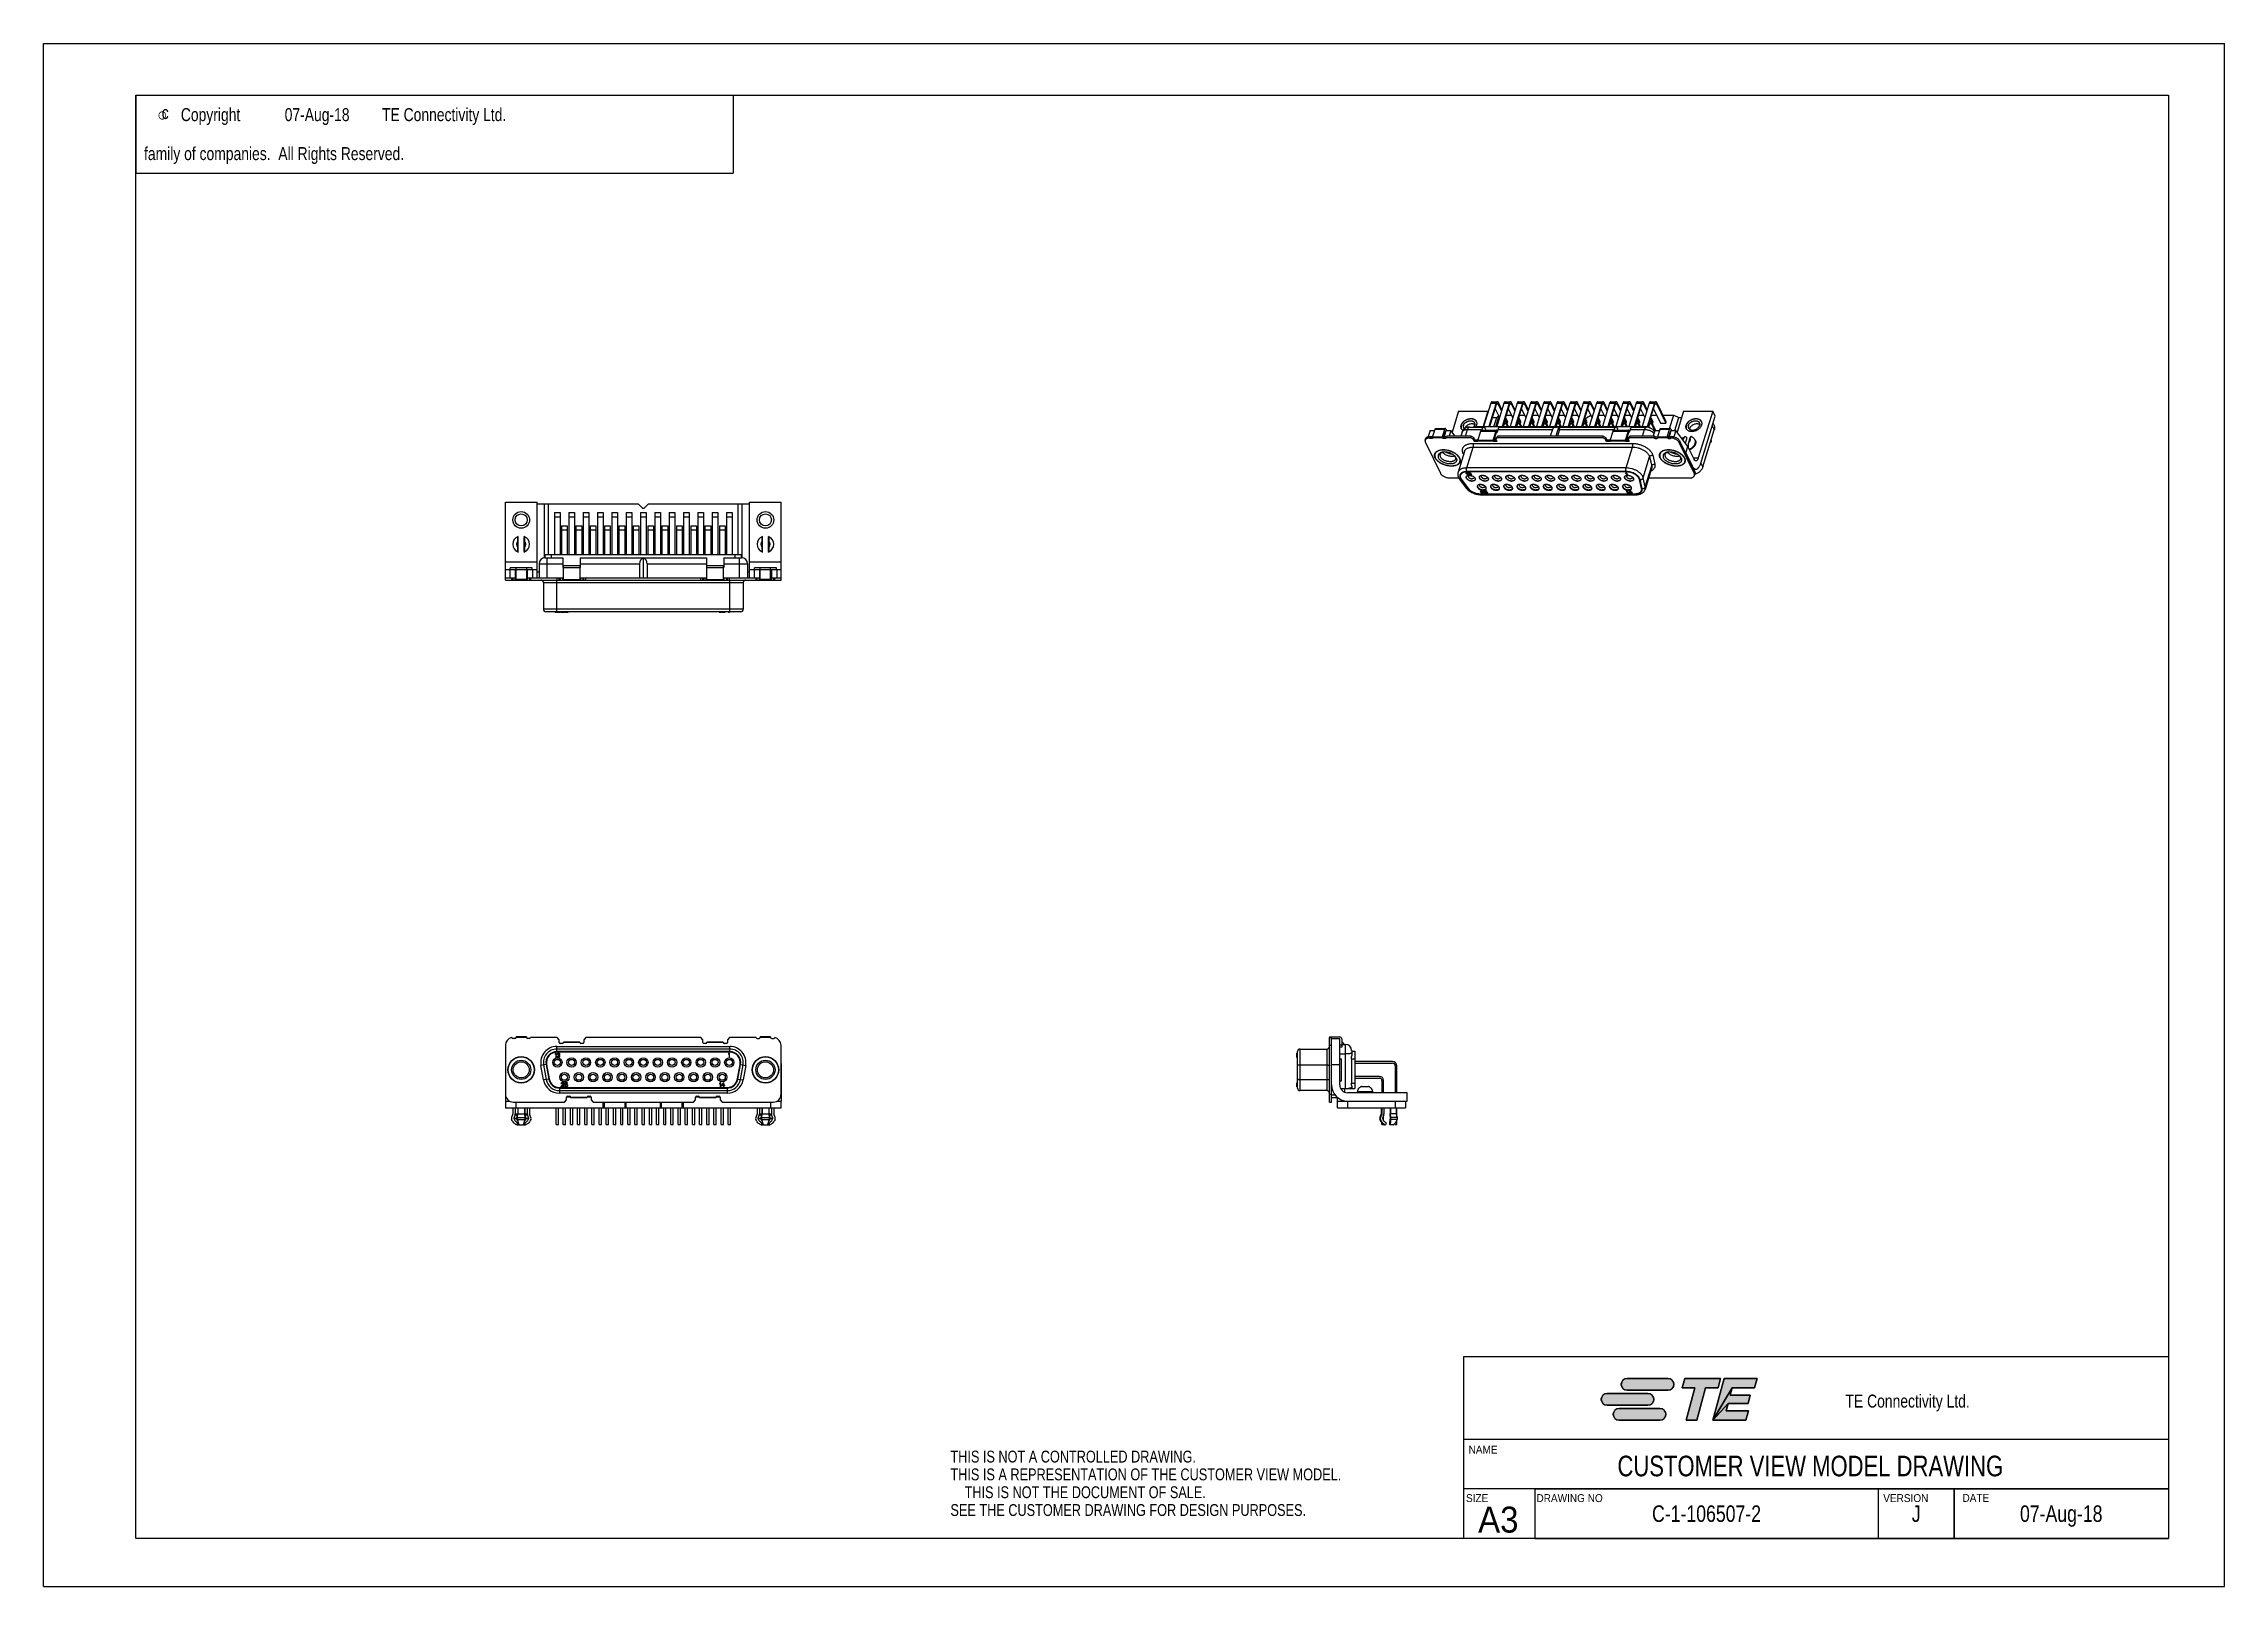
# Model space of a CAD drawing. Extents: x 0 to 420, y 0 to 297.
import ezdxf
from ezdxf.enums import TextEntityAlignment as Align

# ---------------------------------------------------------------- set-up
doc = ezdxf.new("R2010")
doc.units = 0
doc.header["$LTSCALE"] = 23.1
doc.layers.get('0').update_dxf_attribs({"linetype": 'CONTINUOUS'})
doc.layers.add('DRAFT_ENTITY', color=7, linetype='CONTINUOUS')
doc.styles.get("Standard").update_dxf_attribs({"font": 'txt', "width": 0.95})
doc.styles.add('TEXTSTYLE_1', font='gdt', dxfattribs={"width": 0.8})
doc.styles.add('TEXTSTYLE_2', font='txt', dxfattribs={"width": 0.8})

msp = doc.modelspace()

# ---------------------------------------------------------------- texts
at = {"color": 2, "linetype": 'CONTINUOUS', "style": 'TEXTSTYLE_1'}
msp.add_text('e', height=2.5, dxfattribs=at).set_placement((21.85, 282.08))
at = {"color": 2, "linetype": 'CONTINUOUS', "style": 'TEXTSTYLE_2', "width": 0.8}
for s, height, p in [('c', 2.5, (22.75, 282.48)), ('Copyright ', 2.5, (26.43, 282.08)), ('07-Aug-18', 2.5, (46.43, 282.08)), (' TE Connectivity Ltd.', 2.5, (64.43, 282.08)), ('  family of companies.  All Rights Reserved.', 2.5, (17.85, 274.58)), ('TE Connectivity Ltd.', 2.5, (347.03, 34.42)), ('THIS IS NOT A CONTROLLED DRAWING.', 2.286, (174.65, 23.84)), ('THIS IS A REPRESENTATION OF THE CUSTOMER VIEW MODEL.', 2.286, (174.65, 20.41)), ('    THIS IS NOT THE DOCUMENT OF SALE.', 2.286, (174.65, 16.98)), ('SEE THE CUSTOMER DRAWING FOR DESIGN PURPOSES.', 2.286, (174.65, 13.55))]:
    msp.add_text(s, height=height, dxfattribs=at).set_placement(p)
at = {"color": 2, "linetype": 'CONTINUOUS', "width": 0.95}
for s, height, p in [('NAME', 1.52, (274.44, 25.57)), ('SIZE', 1.52, (273.94, 16.23)), ('DRAWING NO', 1.52, (287.51, 16.23)), ('VERSION', 1.52, (354.3, 16.23)), ('DATE', 1.52, (369.56, 16.27)), ('A3', 5, (276.28, 10.35))]:
    msp.add_text(s, height=height, dxfattribs=at).set_placement(p)
at = {"color": 2, "linetype": 'CONTINUOUS', "style": 'TEXTSTYLE_2', "width": 0.8}
for s, height, p in [('CUSTOMER VIEW MODEL DRAWING', 3.968, (340.25, 21.19)), ('C-1-106507-2', 3.18, (320.27, 12.41)), ('J', 3.18, (360.65, 12.41)), ('07-Aug-18', 3.18, (388.58, 12.41))]:
    msp.add_text(s, height=height, dxfattribs=at).set_placement(p, align=Align.CENTER)

# ---------------------------------------------------------------- blocks, each defined once
blk = doc.blocks.new('TE_CONNECTIVITY_BL0', base_point=(315, 36))
at = {"linetype": 'CONTINUOUS'}
for points in [[(304.83, 40.02), (304.98, 40.02), (312.83, 40.02), (312.98, 40.02), (313.13, 39.99), (313.27, 39.94), (313.4, 39.87), (313.52, 39.79), (313.64, 39.69), (313.73, 39.58), (313.82, 39.45), (313.88, 39.32), (313.93, 39.18), (313.96, 39.03), (313.97, 38.88), (313.96, 38.74), (313.93, 38.59), (313.88, 38.45), (313.82, 38.31), (313.73, 38.19), (313.64, 38.08), (313.52, 37.98), (313.4, 37.9), (313.27, 37.83), (313.13, 37.78), (312.98, 37.75), (304.98, 37.74), (304.83, 37.75), (304.69, 37.78), (304.54, 37.83), (304.41, 37.9), (304.29, 37.98), (304.17, 38.08), (304.08, 38.19), (303.99, 38.31), (303.93, 38.45), (303.88, 38.59), (303.85, 38.74), (303.84, 38.88), (303.85, 39.03), (303.88, 39.18), (303.93, 39.32), (303.99, 39.45), (304.08, 39.58), (304.17, 39.69), (304.29, 39.79), (304.41, 39.87), (304.54, 39.94), (304.69, 39.99)], [(315.59, 38.22), (316.08, 40.02), (322.98, 40.02), (322.5, 38.22), (320.09, 38.22), (318.41, 31.98), (316.33, 31.98), (318.01, 38.22)], [(330.01, 40.02), (329.52, 38.22), (325.21, 38.22), (321.49, 31.98), (323.64, 40.02)], [(328.69, 36.83), (328.26, 35.22), (324.4, 35.22), (321.49, 31.98), (325.21, 38.22), (324.84, 36.83)], [(300.98, 37.13), (301.13, 37.14), (308.98, 37.14), (309.13, 37.13), (309.28, 37.1), (309.42, 37.05), (309.55, 36.99), (309.68, 36.9), (309.79, 36.81), (309.89, 36.69), (309.97, 36.57), (310.04, 36.44), (310.08, 36.3), (310.11, 36.15), (310.12, 36), (310.11, 35.85), (310.08, 35.7), (310.04, 35.56), (309.97, 35.43), (309.89, 35.31), (309.79, 35.19), (309.68, 35.1), (309.55, 35.01), (309.42, 34.95), (309.28, 34.9), (309.13, 34.87), (301.13, 34.86), (300.98, 34.87), (300.84, 34.9), (300.7, 34.95), (300.56, 35.01), (300.44, 35.1), (300.33, 35.19), (300.23, 35.31), (300.15, 35.43), (300.08, 35.56), (300.03, 35.7), (300, 35.85), (299.99, 36), (300, 36.15), (300.03, 36.3), (300.08, 36.44), (300.15, 36.57), (300.23, 36.69), (300.33, 36.81), (300.44, 36.9), (300.56, 36.99), (300.7, 37.05), (300.84, 37.1)], [(303.3, 34.25), (303.44, 34.26), (311.29, 34.26), (311.44, 34.25), (311.59, 34.22), (311.73, 34.17), (311.86, 34.1), (311.99, 34.02), (312.1, 33.92), (312.2, 33.81), (312.28, 33.69), (312.35, 33.55), (312.39, 33.41), (312.42, 33.26), (312.43, 33.12), (312.42, 32.97), (312.39, 32.82), (312.35, 32.68), (312.28, 32.55), (312.2, 32.42), (312.1, 32.31), (311.99, 32.21), (311.86, 32.13), (311.73, 32.06), (311.59, 32.01), (311.44, 31.98), (303.44, 31.98), (303.3, 31.98), (303.15, 32.01), (303.01, 32.06), (302.87, 32.13), (302.75, 32.21), (302.64, 32.31), (302.54, 32.42), (302.46, 32.55), (302.39, 32.68), (302.34, 32.82), (302.31, 32.97), (302.3, 33.12), (302.31, 33.26), (302.34, 33.41), (302.39, 33.55), (302.46, 33.69), (302.54, 33.81), (302.64, 33.92), (302.75, 34.02), (302.87, 34.1), (303.01, 34.17), (303.15, 34.22)], [(328.33, 33.78), (327.85, 31.98), (321.49, 31.98), (324.4, 35.22), (324.02, 33.78)]]:
    blk.add_hatch(color=2, dxfattribs=at).paths.add_polyline_path(points)
at = {"color": 2, "linetype": 'CONTINUOUS'}
for p, q in [((312.83, 40.02), (304.98, 40.02)), ((316.08, 40.02), (315.59, 38.22)), ((315.59, 38.22), (318.01, 38.22)), ((322.98, 40.02), (316.08, 40.02)), ((318.01, 38.22), (316.33, 31.98)), ((318.41, 31.98), (320.09, 38.22)), ((320.09, 38.22), (322.5, 38.22)), ((323.64, 40.02), (321.49, 31.98)), ((322.5, 38.22), (322.98, 40.02)), ((330.01, 40.02), (323.64, 40.02)), ((324.84, 36.83), (325.21, 38.22)), ((325.21, 38.22), (329.52, 38.22)), ((329.52, 38.22), (330.01, 40.02)), ((308.98, 37.14), (301.13, 37.14)), ((301.13, 34.86), (308.98, 34.86)), ((311.29, 34.26), (303.44, 34.26)), ((304.98, 37.74), (312.83, 37.74)), ((324.02, 33.78), (324.4, 35.22)), ((328.33, 33.78), (324.02, 33.78)), ((324.4, 35.22), (328.26, 35.22)), ((328.69, 36.83), (324.84, 36.83)), ((327.85, 31.98), (328.33, 33.78)), ((328.26, 35.22), (328.69, 36.83)), ((303.44, 31.98), (311.29, 31.98)), ((316.33, 31.98), (318.41, 31.98)), ((321.49, 31.98), (327.85, 31.98))]:
    blk.add_line(p, q, dxfattribs=at)
for points in [[(304.83, 40.02), (304.98, 40.02), (312.83, 40.02), (312.98, 40.02), (313.13, 39.99), (313.27, 39.94), (313.4, 39.87), (313.52, 39.79), (313.64, 39.69), (313.73, 39.58), (313.82, 39.45), (313.88, 39.32), (313.93, 39.18), (313.96, 39.03), (313.97, 38.88), (313.96, 38.74), (313.93, 38.59), (313.88, 38.45), (313.82, 38.31), (313.73, 38.19), (313.64, 38.08), (313.52, 37.98), (313.4, 37.9), (313.27, 37.83), (313.13, 37.78), (312.98, 37.75), (304.98, 37.74), (304.83, 37.75), (304.69, 37.78), (304.54, 37.83), (304.41, 37.9), (304.29, 37.98), (304.17, 38.08), (304.08, 38.19), (303.99, 38.31), (303.93, 38.45), (303.88, 38.59), (303.85, 38.74), (303.84, 38.88), (303.85, 39.03), (303.88, 39.18), (303.93, 39.32), (303.99, 39.45), (304.08, 39.58), (304.17, 39.69), (304.29, 39.79), (304.41, 39.87), (304.54, 39.94), (304.69, 39.99), (304.83, 40.02)], [(315.59, 38.22), (316.08, 40.02), (322.98, 40.02), (322.5, 38.22), (320.09, 38.22), (318.41, 31.98), (316.33, 31.98), (318.01, 38.22), (315.59, 38.22)], [(330.01, 40.02), (329.52, 38.22), (325.21, 38.22), (321.49, 31.98), (323.64, 40.02), (330.01, 40.02)], [(328.69, 36.83), (328.26, 35.22), (324.4, 35.22), (321.49, 31.98), (325.21, 38.22), (324.84, 36.83), (328.69, 36.83)], [(300.98, 37.13), (301.13, 37.14), (308.98, 37.14), (309.13, 37.13), (309.28, 37.1), (309.42, 37.05), (309.55, 36.99), (309.68, 36.9), (309.79, 36.81), (309.89, 36.69), (309.97, 36.57), (310.04, 36.44), (310.08, 36.3), (310.11, 36.15), (310.12, 36), (310.11, 35.85), (310.08, 35.7), (310.04, 35.56), (309.97, 35.43), (309.89, 35.31), (309.79, 35.19), (309.68, 35.1), (309.55, 35.01), (309.42, 34.95), (309.28, 34.9), (309.13, 34.87), (301.13, 34.86), (300.98, 34.87), (300.84, 34.9), (300.7, 34.95), (300.56, 35.01), (300.44, 35.1), (300.33, 35.19), (300.23, 35.31), (300.15, 35.43), (300.08, 35.56), (300.03, 35.7), (300, 35.85), (299.99, 36), (300, 36.15), (300.03, 36.3), (300.08, 36.44), (300.15, 36.57), (300.23, 36.69), (300.33, 36.81), (300.44, 36.9), (300.56, 36.99), (300.7, 37.05), (300.84, 37.1), (300.98, 37.13)], [(303.3, 34.25), (303.44, 34.26), (311.29, 34.26), (311.44, 34.25), (311.59, 34.22), (311.73, 34.17), (311.86, 34.1), (311.99, 34.02), (312.1, 33.92), (312.2, 33.81), (312.28, 33.69), (312.35, 33.55), (312.39, 33.41), (312.42, 33.26), (312.43, 33.12), (312.42, 32.97), (312.39, 32.82), (312.35, 32.68), (312.28, 32.55), (312.2, 32.42), (312.1, 32.31), (311.99, 32.21), (311.86, 32.13), (311.73, 32.06), (311.59, 32.01), (311.44, 31.98), (303.44, 31.98), (303.3, 31.98), (303.15, 32.01), (303.01, 32.06), (302.87, 32.13), (302.75, 32.21), (302.64, 32.31), (302.54, 32.42), (302.46, 32.55), (302.39, 32.68), (302.34, 32.82), (302.31, 32.97), (302.3, 33.12), (302.31, 33.26), (302.34, 33.41), (302.39, 33.55), (302.46, 33.69), (302.54, 33.81), (302.64, 33.92), (302.75, 34.02), (302.87, 34.1), (303.01, 34.17), (303.15, 34.22), (303.3, 34.25)], [(328.33, 33.78), (327.85, 31.98), (321.49, 31.98), (324.4, 35.22), (324.02, 33.78), (328.33, 33.78)]]:
    blk.add_lwpolyline(points, dxfattribs=at)
for centre, start, end in [((304.98, 38.88), 90, 270), ((312.83, 38.88), 270, 90), ((301.13, 36), 90, 270), ((303.44, 33.12), 90, 270), ((308.98, 36), 270, 90), ((311.29, 33.12), 270, 90)]:
    blk.add_arc(centre, 1.14, start, end, dxfattribs=at)
for points in [[(309.13, 34.87), (308.98, 34.86), (301.13, 34.86)], [(312.98, 37.75), (312.83, 37.74), (304.98, 37.74)], [(311.44, 31.98), (311.29, 31.98), (303.44, 31.98)]]:
    blk.add_solid(points, dxfattribs=at)

# ---------------------------------------------------------------- linework, layer by layer
at = {"color": 7, "linetype": 'CONTINUOUS'}
for p, q in [((0, 0), (0, 297)), ((0, 297), (420, 297)), ((420, 0), (420, 297)), ((17.78, 9.23), (17.78, 287.08)), ((17.78, 287.08), (409.21, 287.08)), ((409.21, 287.08), (409.21, 9.23)), ((278.72, 227.76), (277.34, 223.3)), ((279.73, 227.76), (278.35, 223.3)), ((278.51, 223.3), (279.83, 227.56)), ((278.72, 227.76), (279.73, 227.76)), ((278.97, 228.07), (279.98, 228.07)), ((279.86, 227.64), (280.1, 227.64)), ((281.25, 227.76), (279.87, 223.3)), ((280.1, 227.64), (280.78, 226.26)), ((280.86, 226.51), (280.18, 227.9)), ((282.26, 227.76), (280.88, 223.3)), ((281.04, 223.3), (282.36, 227.56)), ((281.25, 227.76), (282.26, 227.76)), ((281.5, 228.07), (282.51, 228.07)), ((282.39, 227.64), (282.63, 227.64)), ((283.8, 227.76), (282.42, 223.3)), ((282.63, 227.64), (283.32, 226.23)), ((283.4, 226.48), (282.71, 227.9)), ((284.81, 227.76), (283.43, 223.3)), ((283.59, 223.3), (284.91, 227.56)), ((283.8, 227.76), (284.81, 227.76)), ((284.05, 228.07), (285.06, 228.07)), ((284.94, 227.64), (285.18, 227.64)), ((286.35, 227.76), (284.97, 223.3)), ((285.18, 227.64), (285.87, 226.23)), ((285.95, 226.48), (285.26, 227.9)), ((287.36, 227.76), (285.98, 223.3)), ((286.14, 223.3), (287.46, 227.56)), ((286.35, 227.76), (287.36, 227.76)), ((286.6, 228.07), (287.61, 228.07)), ((288.87, 227.76), (287.49, 223.3)), ((287.49, 227.64), (287.73, 227.64)), ((287.73, 227.64), (288.41, 226.26)), ((288.49, 226.51), (287.81, 227.9)), ((289.89, 227.76), (288.51, 223.3)), ((288.67, 223.3), (289.99, 227.56)), ((288.87, 227.76), (289.89, 227.76)), ((289.12, 228.07), (290.14, 228.07)), ((290.02, 227.64), (290.26, 227.64)), ((291.42, 227.76), (290.04, 223.3)), ((290.26, 227.64), (290.95, 226.23)), ((291.03, 226.48), (290.34, 227.9)), ((292.44, 227.76), (291.06, 223.3)), ((291.22, 223.3), (292.53, 227.56)), ((291.42, 227.76), (292.44, 227.76)), ((291.67, 228.07), (292.69, 228.07)), ((292.57, 227.64), (292.81, 227.64)), ((293.97, 227.76), (292.59, 223.3)), ((292.81, 227.64), (293.5, 226.23)), ((293.58, 226.48), (292.89, 227.9)), ((294.99, 227.76), (293.61, 223.3)), ((293.77, 223.3), (295.09, 227.56)), ((293.97, 227.76), (294.99, 227.76)), ((294.22, 228.07), (295.24, 228.07)), ((295.12, 227.64), (295.36, 227.64)), ((296.52, 227.76), (295.15, 223.3)), ((295.36, 227.64), (296.05, 226.23)), ((296.13, 226.48), (295.44, 227.9)), ((297.54, 227.76), (296.16, 223.3)), ((296.32, 223.3), (297.64, 227.56)), ((296.52, 227.76), (297.54, 227.76)), ((296.77, 228.07), (297.79, 228.07)), ((297.67, 227.64), (297.91, 227.64)), ((299.07, 227.76), (297.69, 223.3)), ((297.91, 227.64), (298.6, 226.23)), ((298.68, 226.48), (297.99, 227.9)), ((300.09, 227.76), (298.71, 223.3)), ((298.87, 223.3), (300.18, 227.56)), ((299.07, 227.76), (300.09, 227.76)), ((299.32, 228.07), (300.34, 228.07)), ((301.6, 227.76), (300.22, 223.3)), ((300.22, 227.64), (300.46, 227.64)), ((300.46, 227.64), (301.14, 226.26)), ((301.21, 226.51), (300.54, 227.9)), ((302.61, 227.76), (301.23, 223.3)), ((301.39, 223.3), (302.71, 227.56)), ((301.6, 227.76), (302.61, 227.76)), ((301.85, 228.07), (302.86, 228.07)), ((302.74, 227.64), (302.98, 227.64)), ((304.15, 227.76), (302.77, 223.3)), ((302.98, 227.64), (303.68, 226.23)), ((303.76, 226.48), (303.06, 227.9)), ((305.16, 227.76), (303.78, 223.3)), ((303.94, 223.3), (305.26, 227.56)), ((304.15, 227.76), (305.16, 227.76)), ((304.4, 228.07), (305.41, 228.07)), ((305.29, 227.64), (305.54, 227.64)), ((306.7, 227.76), (305.32, 223.3)), ((305.54, 227.64), (306.23, 226.23)), ((306.31, 226.48), (305.61, 227.9)), ((307.71, 227.76), (306.34, 223.3)), ((306.49, 223.3), (307.81, 227.56)), ((306.7, 227.76), (307.71, 227.76)), ((306.95, 228.07), (307.96, 228.07)), ((307.84, 227.64), (308.09, 227.64)), ((309.23, 227.76), (307.85, 223.3)), ((308.09, 227.64), (308.76, 226.26)), ((308.84, 226.51), (308.16, 227.9)), ((310.24, 227.76), (308.84, 223.24)), ((308.99, 223.2), (310.34, 227.56)), ((309.23, 227.76), (310.24, 227.76)), ((309.48, 228.07), (310.49, 228.07)), ((310.37, 227.64), (310.61, 227.64)), ((310.61, 227.64), (312.43, 223.94)), ((312.51, 224.19), (310.69, 227.9)), ((267.52, 221.26), (267.98, 222.75)), ((267.98, 222.75), (269.82, 222.75)), ((268.1, 222.9), (269.94, 222.9)), ((269.82, 222.75), (269.36, 221.26)), ((270.04, 222.82), (270.19, 222.5)), ((272.52, 226.25), (271.26, 222.2)), ((272.52, 226.25), (278.13, 226.25)), ((273.82, 221.41), (274.23, 222.74)), ((274.23, 222.74), (277.01, 222.74)), ((274.59, 223.18), (277.36, 223.18)), ((275.8, 223.18), (275.84, 223.3)), ((275.84, 223.3), (308.38, 223.3)), ((277.01, 222.74), (276.95, 222.56)), ((278.13, 226.25), (277.22, 223.3)), ((277.69, 222.83), (277.61, 222.56)), ((277.65, 222.92), (277.69, 222.83)), ((278.21, 226.1), (278.13, 226.25)), ((279.04, 225), (279.85, 225)), ((279.33, 223.3), (279.85, 225)), ((279.56, 226.69), (280.39, 225)), ((279.67, 223.3), (280.27, 225.24)), ((279.85, 225), (280.21, 225.36)), ((280.09, 222.74), (279.92, 222.16)), ((280.09, 222.74), (290.59, 222.74)), ((280.45, 223.18), (291.35, 223.18)), ((281.19, 223.3), (281.35, 223.81)), ((281.35, 224.31), (281.5, 224.31)), ((281.38, 223.89), (281.62, 223.89)), ((281.5, 224.8), (281.92, 223.94)), ((282, 224.19), (281.58, 225.05)), ((281.62, 223.89), (281.91, 223.3)), ((282.11, 223.3), (281.7, 224.14)), ((281.72, 225.5), (282.67, 225.5)), ((281.8, 223.94), (281.92, 223.94)), ((281.92, 223.94), (282, 224.19)), ((282.09, 226.69), (282.93, 224.97)), ((283.74, 223.3), (283.9, 223.81)), ((283.9, 224.31), (284.05, 224.31)), ((283.93, 223.89), (284.17, 223.89)), ((284.04, 224.77), (284.45, 223.94)), ((284.53, 224.19), (284.12, 225.02)), ((284.17, 223.89), (284.46, 223.3)), ((284.66, 223.3), (284.25, 224.14)), ((284.27, 225.5), (285.22, 225.5)), ((284.35, 223.94), (284.45, 223.94)), ((284.45, 223.94), (284.53, 224.19)), ((284.64, 226.69), (285.48, 224.97)), ((286.27, 223.3), (286.42, 223.81)), ((286.45, 224.31), (286.58, 224.31)), ((286.46, 223.89), (286.7, 223.89)), ((286.59, 224.77), (287, 223.94)), ((287.08, 224.19), (286.67, 225.02)), ((286.7, 223.89), (286.99, 223.3)), ((287.19, 223.3), (286.78, 224.14)), ((286.82, 225.5), (287.77, 225.5)), ((286.87, 223.94), (287, 223.94)), ((287, 223.94), (287.08, 224.19)), ((287.19, 226.69), (288.02, 225)), ((288.82, 223.3), (288.97, 223.81)), ((288.98, 224.31), (289.13, 224.31)), ((289.01, 223.89), (289.25, 223.89)), ((289.13, 224.8), (289.55, 223.94)), ((289.63, 224.19), (289.21, 225.05)), ((289.25, 223.89), (289.54, 223.3)), ((289.74, 223.3), (289.33, 224.14)), ((289.35, 225.5), (290.3, 225.5)), ((289.42, 223.94), (289.55, 223.94)), ((289.55, 223.94), (289.63, 224.19)), ((289.71, 226.69), (290.56, 224.97)), ((290.59, 222.74), (290.18, 221.41)), ((291.77, 223.12), (291.24, 221.41)), ((291.37, 223.3), (291.52, 223.81)), ((291.53, 224.31), (291.68, 224.31)), ((291.56, 223.89), (291.8, 223.89)), ((291.97, 222.74), (291.56, 221.41)), ((291.67, 224.77), (292.08, 223.94)), ((292.15, 224.19), (291.75, 225.02)), ((291.8, 223.89), (292.09, 223.3)), ((292.29, 223.3), (291.88, 224.14)), ((291.9, 225.5), (292.85, 225.5)), ((291.92, 223.18), (302.82, 223.18)), ((291.97, 223.94), (292.08, 223.94)), ((291.97, 222.74), (302.46, 222.74)), ((292.08, 223.94), (292.15, 224.19)), ((292.26, 226.69), (293.11, 224.97)), ((293.89, 223.3), (294.05, 223.81)), ((294.08, 224.31), (294.2, 224.31)), ((294.08, 223.89), (294.32, 223.89)), ((294.22, 224.77), (294.63, 223.94)), ((294.7, 224.19), (294.3, 225.02)), ((294.32, 223.89), (294.61, 223.3)), ((294.81, 223.3), (294.4, 224.14)), ((294.45, 225.5), (295.4, 225.5)), ((294.5, 223.94), (294.63, 223.94)), ((294.63, 223.94), (294.7, 224.19)), ((294.81, 226.69), (295.66, 224.97)), ((296.47, 223.3), (296.62, 223.81)), ((296.63, 224.31), (296.78, 224.31)), ((296.66, 223.89), (296.9, 223.89)), ((296.77, 224.77), (297.18, 223.94)), ((297.25, 224.19), (296.85, 225.02)), ((296.9, 223.89), (297.19, 223.3)), ((297.39, 223.3), (296.98, 224.14)), ((297.07, 223.94), (297.18, 223.94)), ((297.18, 223.94), (297.25, 224.19)), ((297.98, 225.43), (297.24, 224.94)), ((297.37, 226.69), (298.21, 224.97)), ((298.99, 223.3), (299.15, 223.81)), ((299.18, 224.31), (299.3, 224.31)), ((299.18, 223.89), (299.42, 223.89)), ((299.32, 224.77), (299.73, 223.94)), ((299.81, 224.19), (299.4, 225.02)), ((299.42, 223.89), (299.71, 223.3)), ((299.91, 223.3), (299.5, 224.14)), ((299.55, 225.5), (300.5, 225.5)), ((299.6, 223.94), (299.73, 223.94)), ((299.73, 223.94), (299.81, 224.19)), ((299.91, 226.69), (300.75, 225)), ((301.54, 223.3), (301.7, 223.81)), ((301.71, 224.31), (301.85, 224.31)), ((301.73, 223.89), (301.98, 223.89)), ((301.86, 224.8), (302.28, 223.94)), ((302.35, 224.19), (301.93, 225.05)), ((301.98, 223.89), (302.26, 223.3)), ((302.46, 223.3), (302.05, 224.14)), ((302.07, 225.5), (303.03, 225.5)), ((302.15, 223.94), (302.28, 223.94)), ((302.28, 223.94), (302.35, 224.19)), ((302.46, 222.74), (302.41, 222.56)), ((302.44, 226.69), (303.29, 224.97)), ((303.15, 222.83), (303.07, 222.56)), ((303.1, 222.92), (303.15, 222.83)), ((304.09, 223.3), (304.25, 223.81)), ((304.26, 224.31), (304.4, 224.31)), ((304.28, 223.89), (304.52, 223.89)), ((304.4, 224.77), (304.8, 223.94)), ((304.88, 224.19), (304.47, 225.02)), ((304.52, 223.89), (304.81, 223.3)), ((305.01, 223.3), (304.6, 224.14)), ((304.62, 225.5), (305.58, 225.5)), ((304.7, 223.94), (304.8, 223.94)), ((304.8, 223.94), (304.88, 224.19)), ((304.99, 226.69), (305.84, 224.97)), ((305.55, 222.74), (305.37, 222.16)), ((305.55, 222.74), (308.33, 222.74)), ((305.91, 223.18), (308.68, 223.18)), ((306.62, 223.3), (306.78, 223.81)), ((306.81, 224.31), (306.93, 224.31)), ((306.81, 223.89), (307.05, 223.89)), ((306.95, 224.77), (307.35, 223.94)), ((307.43, 224.19), (307.03, 225.02)), ((307.05, 223.89), (307.34, 223.3)), ((307.54, 223.3), (307.13, 224.14)), ((307.17, 225.5), (308.13, 225.5)), ((307.23, 223.94), (307.35, 223.94)), ((307.35, 223.94), (307.43, 224.19)), ((307.54, 226.69), (308.37, 225)), ((307.92, 221.41), (308.33, 222.74)), ((308.35, 223.18), (308.38, 223.3)), ((309.13, 223.15), (309.33, 223.81)), ((309.33, 224.31), (309.48, 224.31)), ((309.36, 223.89), (309.6, 223.89)), ((309.48, 224.8), (309.9, 223.94)), ((309.98, 224.19), (309.56, 225.05)), ((309.6, 223.89), (310.31, 222.44)), ((310.48, 222.5), (309.68, 224.14)), ((309.7, 225.5), (310.65, 225.5)), ((309.78, 223.94), (309.9, 223.94)), ((309.9, 223.94), (309.98, 224.19)), ((310.07, 226.69), (311.42, 223.94)), ((311.3, 222.75), (310.84, 221.26)), ((311.3, 222.75), (313.15, 222.75)), ((311.42, 223.94), (312.43, 223.94)), ((311.43, 222.9), (313.27, 222.9)), ((311.87, 225.5), (313.96, 225.5)), ((312.43, 223.94), (312.51, 224.19)), ((312.69, 221.26), (313.15, 222.75)), ((313.16, 222.9), (313.96, 225.5)), ((313.37, 222.82), (313.52, 222.5)), ((313.96, 225.5), (314.94, 225)), ((314.17, 222.5), (314.94, 225)), ((315.84, 226.25), (314.59, 222.2)), ((314.94, 225), (315.46, 225)), ((315.84, 226.25), (321.46, 226.25)), ((321.46, 226.25), (318.68, 217.24)), ((319.17, 216.25), (321.95, 225.26)), ((319.56, 215.5), (321.76, 222.63)), ((321.38, 223.4), (321.76, 222.63)), ((321.95, 225.26), (321.46, 226.25)), ((321.53, 223.89), (321.71, 223.51)), ((266.07, 220.62), (266.17, 220.93)), ((266.12, 220.18), (269, 214.32)), ((267.01, 222.5), (266.65, 221.35)), ((266.8, 221.09), (266.9, 221.41)), ((267.01, 222.5), (267.9, 222.5)), ((267.12, 221.31), (267.03, 221)), ((267.4, 221), (267.03, 221)), ((267.5, 221.31), (267.12, 221.31)), ((267.5, 221.31), (267.4, 221)), ((269.36, 221.26), (267.52, 221.26)), ((269.37, 221.12), (267.52, 221.12)), ((269.37, 221.12), (269.46, 221.44)), ((269.61, 221), (269.71, 221.31)), ((269.99, 221), (269.61, 221)), ((269.7, 221.31), (270.02, 222.34)), ((270.08, 222.5), (269.71, 221.31)), ((270.08, 221.31), (269.71, 221.31)), ((270.08, 221.31), (269.99, 221)), ((270.08, 222.5), (270.02, 222.34)), ((270.08, 222.5), (271.03, 222.5)), ((270.22, 221.41), (270.12, 221.09)), ((274.84, 221.09), (270.12, 221.09)), ((274.94, 221.41), (270.22, 221.41)), ((271.03, 222.5), (270.7, 221.41)), ((271.86, 221.41), (271.03, 222.5)), ((273.64, 218.48), (272.4, 214.47)), ((273.21, 222.22), (272.96, 221.41)), ((274.09, 215.31), (275.33, 219.33)), ((274.84, 221.09), (274.94, 221.41)), ((275.33, 220.84), (274.84, 221.09)), ((274.94, 221.41), (275.43, 221.16)), ((275.3, 220.04), (305.98, 220.04)), ((275.33, 220.84), (275.43, 221.16)), ((275.5, 220.5), (275.33, 220.84)), ((275.33, 219.33), (306.01, 219.33)), ((275.59, 220.81), (275.43, 221.16)), ((275.59, 220.81), (275.5, 220.5)), ((275.84, 220.69), (275.74, 220.38)), ((276.11, 220.38), (275.74, 220.38)), ((276.21, 220.69), (275.84, 220.69)), ((276.21, 220.69), (276.11, 220.38)), ((276.23, 220.57), (276.8, 222.41)), ((279.13, 220.57), (276.23, 220.57)), ((279.14, 220.5), (276.23, 220.5)), ((276.8, 222.41), (279.7, 222.41)), ((276.92, 222.56), (279.82, 222.56)), ((279.7, 222.41), (279.13, 220.57)), ((279.14, 220.5), (279.23, 220.81)), ((279.37, 220.71), (279.82, 222.16)), ((279.38, 220.38), (279.48, 220.69)), ((279.75, 220.38), (279.38, 220.38)), ((279.78, 220.69), (279.48, 220.69)), ((279.7, 220.84), (279.8, 221.16)), ((279.95, 221.09), (279.7, 220.84)), ((279.7, 220.84), (279.87, 220.5)), ((279.82, 220.61), (279.75, 220.38)), ((279.8, 221.16), (280.05, 221.41)), ((279.92, 222.16), (279.82, 222.16)), ((279.98, 222.36), (279.92, 222.48)), ((279.95, 221.09), (280.05, 221.41)), ((300.3, 221.09), (279.95, 221.09)), ((300.39, 221.41), (280.05, 221.41)), ((300.3, 221.09), (300.39, 221.41)), ((300.79, 220.84), (300.3, 221.09)), ((300.39, 221.41), (300.88, 221.16)), ((300.79, 220.84), (300.88, 221.16)), ((300.96, 220.5), (300.79, 220.84)), ((301.05, 220.81), (300.88, 221.16)), ((301.05, 220.81), (300.96, 220.5)), ((301.3, 220.69), (301.2, 220.38)), ((301.57, 220.38), (301.2, 220.38)), ((301.67, 220.69), (301.3, 220.69)), ((301.67, 220.69), (301.57, 220.38)), ((301.69, 220.57), (302.26, 222.41)), ((304.59, 220.57), (301.69, 220.57)), ((304.59, 220.5), (301.69, 220.5)), ((302.26, 222.41), (305.16, 222.41)), ((302.38, 222.56), (305.28, 222.56)), ((305.16, 222.41), (304.59, 220.57)), ((304.59, 220.5), (304.69, 220.81)), ((304.77, 215.31), (306.01, 219.33)), ((304.83, 220.71), (305.28, 222.16)), ((304.84, 220.38), (304.94, 220.69)), ((305.21, 220.38), (304.84, 220.38)), ((305.24, 220.69), (304.94, 220.69)), ((305.16, 220.84), (305.26, 221.16)), ((305.41, 221.09), (305.16, 220.84)), ((305.16, 220.84), (305.33, 220.5)), ((305.28, 220.61), (305.21, 220.38)), ((305.26, 221.16), (305.51, 221.41)), ((305.37, 222.16), (305.28, 222.16)), ((305.43, 222.36), (305.38, 222.48)), ((305.41, 221.09), (305.51, 221.41)), ((310.13, 221.09), (305.41, 221.09)), ((310.23, 221.41), (305.51, 221.41)), ((310.33, 222.5), (309.99, 221.41)), ((310.13, 221.09), (310.23, 221.41)), ((310.33, 222.5), (311.23, 222.5)), ((310.35, 221), (310.45, 221.31)), ((310.35, 221), (310.73, 221)), ((310.45, 221.31), (310.82, 221.31)), ((310.82, 221.31), (310.73, 221)), ((312.69, 221.26), (310.84, 221.26)), ((312.69, 221.12), (310.85, 221.12)), ((312.69, 221.12), (312.79, 221.44)), ((312.94, 221), (313.04, 221.31)), ((312.94, 221), (313.31, 221)), ((313.03, 221.31), (313.35, 222.34)), ((313.41, 222.5), (313.04, 221.31)), ((313.04, 221.31), (313.41, 221.31)), ((313.31, 221), (313.41, 221.31)), ((313.41, 222.5), (313.35, 222.34)), ((313.41, 222.5), (314.36, 222.5)), ((313.45, 221.09), (313.54, 221.41)), ((314.36, 222.5), (313.99, 221.31)), ((316.65, 219.46), (314.36, 222.5)), ((315.02, 220.18), (315.12, 220.49)), ((317.9, 214.32), (315.02, 220.18)), ((318, 214.63), (315.12, 220.49)), ((315.87, 221.11), (315.73, 220.68)), ((316.2, 220.06), (316.46, 220.9)), ((316.26, 218.2), (316.65, 219.46)), ((316.47, 221.04), (316.48, 221.09)), ((317.86, 217), (316.65, 219.46)), ((317.06, 221.11), (316.77, 220.15)), ((318.04, 220.74), (318.1, 220.63)), ((321.16, 220.61), (321.15, 220.52)), ((267.96, 217.98), (268, 218.08)), ((270.08, 218.37), (270.06, 218.31)), ((272.74, 216.5), (272.77, 216.6)), ((273.96, 214.37), (273.92, 214.26)), ((273.98, 214.33), (273.92, 214.26)), ((273.92, 214.26), (273.96, 214.17)), ((274.01, 214.45), (273.96, 214.37)), ((273.96, 214.17), (274.02, 214.25)), ((274.01, 214.45), (273.98, 214.33)), ((274.07, 214.33), (273.98, 214.33)), ((274.11, 214.45), (274.01, 214.45)), ((274.02, 214.25), (274.22, 213.83)), ((274.11, 214.45), (274.07, 214.33)), ((274.31, 213.83), (274.07, 214.33)), ((304.77, 215.31), (274.09, 215.31)), ((274.35, 213.95), (274.11, 214.45)), ((304.8, 214.61), (274.12, 214.61)), ((304.84, 214.55), (274.16, 214.55)), ((274.3, 214.37), (274.26, 214.26)), ((274.3, 214.3), (274.26, 214.26)), ((274.26, 214.26), (274.26, 214.21)), ((274.26, 214.21), (274.34, 214.21)), ((274.34, 214.42), (274.3, 214.3)), ((274.34, 214.42), (274.3, 214.37)), ((274.35, 214.32), (274.3, 214.3)), ((274.39, 214.44), (274.34, 214.42)), ((274.34, 214.21), (274.36, 214.25)), ((274.39, 214.44), (274.35, 214.32)), ((274.45, 214.33), (274.35, 214.32)), ((274.36, 214.25), (274.39, 214.27)), ((274.49, 214.45), (274.39, 214.44)), ((274.39, 214.27), (274.46, 214.28)), ((274.49, 214.45), (274.45, 214.33)), ((274.48, 214.33), (274.45, 214.33)), ((274.46, 214.28), (274.53, 214.28)), ((274.52, 214.45), (274.48, 214.33)), ((274.6, 214.32), (274.48, 214.33)), ((274.52, 214.45), (274.49, 214.45)), ((274.63, 214.44), (274.52, 214.45)), ((274.53, 214.28), (274.61, 214.27)), ((274.58, 214.23), (274.55, 214.11)), ((274.64, 214.23), (274.58, 214.23)), ((274.63, 214.44), (274.6, 214.32)), ((274.67, 214.3), (274.6, 214.32)), ((274.61, 214.27), (274.66, 214.25)), ((274.64, 214.23), (274.61, 214.11)), ((274.7, 214.42), (274.63, 214.44)), ((274.68, 214.24), (274.64, 214.23)), ((274.66, 214.25), (274.71, 214.21)), ((274.7, 214.42), (274.67, 214.3)), ((274.75, 214.26), (274.67, 214.3)), ((274.71, 214.21), (274.69, 214.13)), ((274.79, 214.37), (274.7, 214.42)), ((274.71, 214.21), (274.72, 214.19)), ((274.79, 214.37), (274.75, 214.26)), ((274.79, 214.21), (274.75, 214.26)), ((274.82, 214.33), (274.79, 214.37)), ((274.82, 214.33), (274.79, 214.21)), ((274.8, 214.19), (274.79, 214.21)), ((274.83, 214.31), (274.8, 214.19)), ((274.84, 214.27), (274.8, 214.15)), ((274.83, 214.31), (274.82, 214.33)), ((274.84, 214.27), (274.83, 214.31)), ((304.72, 214.37), (304.68, 214.26)), ((304.74, 214.33), (304.68, 214.26)), ((304.68, 214.26), (304.72, 214.17)), ((304.77, 214.45), (304.72, 214.37)), ((304.72, 214.17), (304.78, 214.25)), ((304.77, 214.45), (304.74, 214.33)), ((304.83, 214.33), (304.74, 214.33)), ((304.87, 214.45), (304.77, 214.45)), ((304.78, 214.25), (304.98, 213.83)), ((304.87, 214.45), (304.83, 214.33)), ((305.07, 213.83), (304.83, 214.33)), ((305.11, 213.95), (304.87, 214.45)), ((308.06, 213.42), (309.3, 217.44)), ((309.69, 215.21), (308.45, 211.19)), ((308.46, 211.68), (309.7, 215.7)), ((309.3, 217.44), (309.7, 215.7)), ((309.9, 217.77), (310.3, 216.03)), ((311.29, 217.98), (311.32, 218.08)), ((313.41, 218.37), (313.39, 218.31)), ((316.07, 216.5), (316.1, 216.6)), ((316.2, 218.29), (316.26, 218.2)), ((316.26, 218.2), (317.47, 215.75)), ((317.45, 215.75), (317.47, 215.75)), ((317.74, 217.24), (318.68, 217.24)), ((317.78, 215.08), (318.22, 215.08)), ((317.9, 214.32), (318, 214.63)), ((319.56, 215.5), (319.17, 216.28)), ((270.84, 213.38), (272.55, 213.38)), ((272.69, 213.17), (274, 211.43)), ((272.97, 213.08), (274.28, 211.34)), ((273.06, 213.09), (273.07, 213.11)), ((273.06, 213.09), (274.37, 211.35)), ((273.07, 213.11), (274.38, 211.37)), ((274.22, 213.83), (274.31, 213.83)), ((274.35, 213.95), (274.31, 213.83)), ((274.37, 211.35), (274.38, 211.37)), ((274.42, 214.07), (274.38, 213.95)), ((274.38, 213.95), (274.41, 213.92)), ((274.46, 213.95), (274.38, 213.95)), ((274.41, 213.92), (274.46, 213.89)), ((274.49, 214.07), (274.42, 214.07)), ((274.49, 214.07), (274.46, 213.95)), ((274.48, 213.93), (274.46, 213.95)), ((274.46, 213.89), (274.51, 213.87)), ((274.52, 214.05), (274.48, 213.93)), ((274.52, 213.91), (274.48, 213.93)), ((274.52, 214.05), (274.49, 214.07)), ((274.51, 213.87), (274.58, 213.84)), ((274.56, 214.03), (274.52, 214.05)), ((274.56, 214.03), (274.52, 213.91)), ((274.56, 213.9), (274.52, 213.91)), ((274.55, 214.11), (274.57, 214.07)), ((274.61, 214.11), (274.55, 214.11)), ((274.59, 214.02), (274.56, 214.03)), ((274.59, 214.02), (274.56, 213.9)), ((274.64, 213.89), (274.56, 213.9)), ((274.57, 214.07), (274.63, 214.07)), ((274.58, 213.84), (274.65, 213.83)), ((274.68, 214), (274.59, 214.02)), ((274.69, 214.13), (274.61, 214.11)), ((274.63, 214.07), (274.73, 214.06)), ((274.68, 214), (274.64, 213.89)), ((274.73, 213.89), (274.64, 213.89)), ((274.65, 213.83), (274.77, 213.83)), ((274.77, 214), (274.68, 214)), ((274.71, 214.15), (274.69, 214.13)), ((274.72, 214.19), (274.71, 214.15)), ((274.73, 214.06), (274.78, 214.04)), ((274.77, 214), (274.73, 213.89)), ((274.8, 213.9), (274.73, 213.89)), ((274.74, 214.09), (274.79, 214.12)), ((274.83, 214.07), (274.74, 214.09)), ((274.81, 214.01), (274.77, 214)), ((274.77, 213.83), (274.83, 213.84)), ((274.78, 214.04), (274.83, 213.99)), ((274.79, 214.12), (274.8, 214.15)), ((274.8, 214.15), (274.8, 214.19)), ((274.83, 213.99), (274.8, 213.9)), ((274.83, 213.91), (274.8, 213.9)), ((274.86, 214.18), (274.82, 214.2)), ((274.86, 214.18), (274.83, 214.07)), ((274.87, 214.04), (274.83, 214.07)), ((274.83, 213.99), (274.85, 213.95)), ((274.85, 213.97), (274.83, 213.91)), ((274.85, 213.93), (274.83, 213.91)), ((274.83, 213.84), (274.88, 213.87)), ((274.85, 213.95), (274.85, 213.93)), ((274.91, 214.15), (274.86, 214.18)), ((274.91, 214.15), (274.87, 214.04)), ((274.91, 213.99), (274.87, 214.04)), ((274.88, 213.87), (274.92, 213.89)), ((274.95, 214.11), (274.91, 214.15)), ((274.95, 214.11), (274.91, 213.99)), ((274.93, 213.95), (274.91, 213.99)), ((274.92, 213.89), (274.93, 213.92)), ((274.97, 214.07), (274.93, 213.95)), ((274.97, 214.04), (274.93, 213.92)), ((274.93, 213.92), (274.93, 213.95)), ((274.97, 214.07), (274.95, 214.11)), ((274.97, 214.04), (274.97, 214.07)), ((276.68, 210.33), (276.69, 210.35)), ((276.68, 210.33), (276.86, 210.33)), ((276.73, 210.85), (276.69, 210.73)), ((276.73, 210.78), (276.69, 210.73)), ((276.69, 210.73), (276.7, 210.69)), ((276.69, 210.35), (276.85, 210.35)), ((276.7, 210.69), (276.77, 210.69)), ((276.71, 210.26), (306.48, 210.26)), ((276.77, 210.89), (276.73, 210.78)), ((276.77, 210.89), (276.73, 210.85)), ((276.78, 210.8), (276.73, 210.78)), ((276.82, 210.91), (276.77, 210.89)), ((276.77, 210.69), (276.79, 210.72)), ((276.82, 210.91), (276.78, 210.8)), ((276.88, 210.81), (276.78, 210.8)), ((276.79, 210.72), (276.82, 210.74)), ((276.92, 210.92), (276.82, 210.91)), ((276.82, 210.74), (276.89, 210.75)), ((276.83, 210.15), (306.61, 210.15)), ((277.14, 210.63), (276.84, 210.36)), ((276.88, 210.48), (276.84, 210.36)), ((276.84, 210.36), (276.87, 210.31)), ((276.87, 210.31), (277.42, 210.31)), ((276.92, 210.92), (276.88, 210.81)), ((276.95, 210.81), (276.88, 210.81)), ((277.13, 210.7), (276.88, 210.48)), ((276.89, 210.75), (276.96, 210.75)), ((276.98, 210.92), (276.92, 210.92)), ((276.98, 210.92), (276.95, 210.81)), ((277.04, 210.8), (276.95, 210.81)), ((276.96, 210.75), (277.04, 210.74)), ((276.96, 210.36), (277.23, 210.6)), ((277.39, 210.36), (276.96, 210.36)), ((277.08, 210.91), (276.98, 210.92)), ((277.08, 210.91), (277.04, 210.8)), ((277.11, 210.78), (277.04, 210.8)), ((277.04, 210.74), (277.09, 210.72)), ((277.15, 210.89), (277.08, 210.91)), ((277.09, 210.72), (277.14, 210.69)), ((277.43, 210.48), (277.1, 210.48)), ((277.15, 210.89), (277.11, 210.78)), ((277.2, 210.73), (277.11, 210.78)), ((277.14, 210.69), (277.15, 210.67)), ((277.15, 210.67), (277.14, 210.63)), ((277.23, 210.85), (277.15, 210.89)), ((277.23, 210.85), (277.2, 210.73)), ((277.23, 210.69), (277.2, 210.73)), ((277.27, 210.81), (277.23, 210.85)), ((277.27, 210.81), (277.23, 210.69)), ((277.24, 210.67), (277.23, 210.69)), ((277.23, 210.6), (277.25, 210.63)), ((277.28, 210.79), (277.24, 210.67)), ((277.25, 210.63), (277.24, 210.67)), ((277.29, 210.74), (277.25, 210.63)), ((277.28, 210.79), (277.27, 210.81)), ((277.29, 210.74), (277.28, 210.79)), ((277.33, 210.92), (277.3, 210.81)), ((277.3, 210.81), (277.43, 210.53)), ((277.82, 210.81), (277.3, 210.81)), ((277.86, 210.92), (277.33, 210.92)), ((277.43, 210.48), (277.39, 210.36)), ((277.42, 210.31), (277.39, 210.36)), ((277.48, 210.58), (277.4, 210.75)), ((277.4, 210.75), (277.85, 210.75)), ((277.46, 210.43), (277.42, 210.31)), ((277.42, 210.33), (277.67, 210.33)), ((277.43, 210.53), (277.54, 210.53)), ((277.46, 210.43), (277.43, 210.48)), ((277.43, 210.35), (277.61, 210.35)), ((277.52, 210.7), (277.48, 210.58)), ((277.55, 210.62), (277.48, 210.58)), ((277.51, 210.53), (277.48, 210.44)), ((277.48, 210.44), (277.53, 210.39)), ((277.57, 210.44), (277.48, 210.44)), ((277.52, 210.7), (277.5, 210.75)), ((277.58, 210.73), (277.52, 210.7)), ((277.53, 210.39), (277.6, 210.35)), ((277.54, 210.53), (277.59, 210.56)), ((277.58, 210.73), (277.55, 210.62)), ((277.62, 210.63), (277.55, 210.62)), ((277.61, 210.55), (277.57, 210.44)), ((277.61, 210.55), (277.57, 210.55)), ((277.62, 210.39), (277.57, 210.44)), ((277.65, 210.74), (277.58, 210.73)), ((277.59, 210.56), (277.64, 210.57)), ((277.6, 210.35), (277.69, 210.32)), ((277.66, 210.51), (277.61, 210.55)), ((277.65, 210.74), (277.62, 210.63)), ((277.71, 210.63), (277.62, 210.63)), ((277.66, 210.51), (277.62, 210.39)), ((277.68, 210.37), (277.62, 210.39)), ((277.64, 210.57), (277.74, 210.57)), ((277.75, 210.74), (277.65, 210.74)), ((277.72, 210.49), (277.66, 210.51)), ((277.72, 210.49), (277.68, 210.37)), ((277.75, 210.36), (277.68, 210.37)), ((277.69, 210.32), (277.77, 210.31)), ((277.75, 210.74), (277.71, 210.63)), ((277.79, 210.62), (277.71, 210.63)), ((277.78, 210.48), (277.72, 210.49)), ((277.74, 210.57), (277.8, 210.56)), ((277.83, 210.73), (277.75, 210.74)), ((277.78, 210.48), (277.75, 210.36)), ((277.84, 210.36), (277.75, 210.36)), ((277.77, 210.31), (277.87, 210.31)), ((277.88, 210.48), (277.78, 210.48)), ((277.83, 210.73), (277.79, 210.62)), ((277.88, 210.58), (277.79, 210.62)), ((277.8, 210.56), (277.86, 210.54)), ((277.86, 210.92), (277.82, 210.81)), ((277.85, 210.75), (277.82, 210.81)), ((277.92, 210.7), (277.83, 210.73)), ((277.88, 210.48), (277.84, 210.36)), ((277.9, 210.37), (277.84, 210.36)), ((277.88, 210.87), (277.85, 210.75)), ((277.88, 210.87), (277.86, 210.92)), ((277.86, 210.54), (277.9, 210.51)), ((277.87, 210.31), (277.94, 210.32)), ((277.92, 210.7), (277.88, 210.58)), ((277.95, 210.54), (277.88, 210.58)), ((277.93, 210.49), (277.88, 210.48)), ((277.9, 210.51), (277.94, 210.48)), ((277.93, 210.48), (277.9, 210.37)), ((277.93, 210.39), (277.9, 210.37)), ((277.99, 210.66), (277.92, 210.7)), ((277.95, 210.44), (277.93, 210.39)), ((277.95, 210.43), (277.93, 210.39)), ((277.94, 210.48), (277.95, 210.46)), ((277.94, 210.32), (278, 210.35)), ((277.99, 210.66), (277.95, 210.54)), ((278.01, 210.49), (277.95, 210.54)), ((277.95, 210.46), (277.95, 210.43)), ((277.95, 210.33), (305.12, 210.33)), ((278.04, 210.61), (277.99, 210.66)), ((277.99, 210.35), (305.11, 210.35)), ((278, 210.35), (278.02, 210.39)), ((278.04, 210.61), (278.01, 210.49)), ((278.03, 210.45), (278.01, 210.49)), ((278.06, 210.51), (278.02, 210.39)), ((278.02, 210.39), (278.03, 210.45)), ((278.06, 210.56), (278.03, 210.45)), ((278.06, 210.56), (278.04, 210.61)), ((278.06, 210.51), (278.06, 210.56)), ((304.87, 210.85), (304.83, 210.73)), ((304.89, 210.81), (304.83, 210.73)), ((304.83, 210.73), (304.87, 210.65)), ((304.92, 210.93), (304.87, 210.85)), ((304.87, 210.65), (304.93, 210.72)), ((304.92, 210.93), (304.89, 210.81)), ((304.98, 210.81), (304.89, 210.81)), ((305.01, 210.93), (304.92, 210.93)), ((304.93, 210.72), (305.13, 210.31)), ((304.98, 213.83), (305.07, 213.83)), ((305.01, 210.93), (304.98, 210.81)), ((305.22, 210.31), (304.98, 210.81)), ((305.26, 210.43), (305.01, 210.93)), ((305.11, 213.95), (305.07, 213.83)), ((305.13, 210.31), (305.22, 210.31)), ((305.26, 210.43), (305.22, 210.31)), ((305.23, 210.35), (305.7, 210.35)), ((305.23, 210.33), (305.71, 210.33)), ((305.47, 210.81), (305.24, 210.52)), ((305.28, 210.64), (305.24, 210.52)), ((305.24, 210.52), (305.27, 210.46)), ((305.27, 210.46), (305.64, 210.46)), ((305.51, 210.93), (305.28, 210.64)), ((305.35, 210.52), (305.51, 210.72)), ((305.61, 210.52), (305.35, 210.52)), ((305.55, 210.64), (305.44, 210.64)), ((305.51, 210.93), (305.47, 210.81)), ((305.56, 210.81), (305.47, 210.81)), ((305.6, 210.93), (305.51, 210.93)), ((305.51, 210.72), (305.61, 210.52)), ((305.6, 210.93), (305.56, 210.81)), ((305.7, 210.52), (305.56, 210.81)), ((305.74, 210.64), (305.6, 210.93)), ((305.64, 210.46), (305.71, 210.31)), ((305.74, 210.64), (305.7, 210.52)), ((305.86, 210.52), (305.7, 210.52)), ((305.71, 210.31), (305.81, 210.31)), ((305.73, 210.46), (305.89, 210.46)), ((305.81, 210.31), (305.73, 210.46)), ((305.89, 210.64), (305.74, 210.64)), ((305.84, 210.43), (305.81, 210.31)), ((305.81, 210.33), (306.45, 210.33)), ((305.82, 210.35), (306.46, 210.35)), ((305.84, 210.43), (305.83, 210.46)), ((305.89, 210.64), (305.86, 210.52)), ((305.89, 210.46), (305.86, 210.52)), ((305.92, 210.58), (305.89, 210.64)), ((305.92, 210.58), (305.89, 210.46)), ((306.45, 210.33), (306.46, 210.35)), ((307.76, 211.35), (307.36, 213.09)), ((307.86, 211.34), (307.46, 213.08)), ((308.46, 211.68), (308.06, 213.42)), ((309.13, 213.38), (316.97, 213.38)), ((317.95, 213.87), (318.05, 214.19)), ((88.93, 194.14), (88.93, 208.74)), ((88.93, 208.74), (95.03, 208.74)), ((95.03, 194.14), (95.03, 208.74)), ((95.03, 208.41), (114.5, 208.41)), ((96.45, 198.03), (96.45, 208.41)), ((97.25, 198.64), (97.25, 208.41)), ((98.39, 206.74), (98.39, 198.64)), ((98.39, 206.74), (99.49, 206.74)), ((98.39, 205.92), (99.49, 205.92)), ((99.49, 206.74), (99.49, 198.64)), ((101.13, 206.74), (101.13, 198.64)), ((101.13, 206.74), (102.23, 206.74)), ((101.13, 205.92), (102.23, 205.92)), ((102.23, 206.74), (102.23, 198.64)), ((103.9, 206.74), (103.9, 198.64)), ((103.9, 206.74), (105, 206.74)), ((103.9, 205.92), (105, 205.92)), ((105, 206.74), (105, 198.64)), ((106.67, 206.74), (106.67, 198.64)), ((106.67, 206.74), (107.77, 206.74)), ((106.67, 205.92), (107.77, 205.92)), ((107.77, 206.74), (107.77, 198.64)), ((109.41, 206.74), (109.41, 198.64)), ((109.41, 206.74), (110.51, 206.74)), ((109.41, 205.92), (110.51, 205.92)), ((110.51, 206.74), (110.51, 198.64)), ((112.18, 206.74), (112.18, 198.64)), ((112.18, 206.74), (113.28, 206.74)), ((112.18, 205.92), (113.28, 205.92)), ((113.28, 206.74), (113.28, 198.64)), ((115.22, 207.69), (114.5, 208.41)), ((114.95, 206.74), (114.95, 198.64)), ((114.95, 206.74), (116.05, 206.74)), ((114.95, 205.92), (116.05, 205.92)), ((116.5, 208.41), (115.78, 207.69)), ((116.05, 206.74), (116.05, 198.64)), ((116.5, 208.41), (135.97, 208.41)), ((117.72, 206.74), (117.72, 198.64)), ((117.72, 206.74), (118.82, 206.74)), ((117.72, 205.92), (118.82, 205.92)), ((118.82, 206.74), (118.82, 198.64)), ((120.49, 206.74), (120.49, 198.64)), ((120.49, 206.74), (121.59, 206.74)), ((120.49, 205.92), (121.59, 205.92)), ((121.59, 206.74), (121.59, 198.64)), ((123.23, 206.74), (123.23, 198.64)), ((123.23, 206.74), (124.33, 206.74)), ((123.23, 205.92), (124.33, 205.92)), ((124.33, 206.74), (124.33, 198.64)), ((126, 206.74), (127.1, 206.74)), ((126, 206.74), (126, 198.64)), ((126, 205.92), (127.1, 205.92)), ((127.1, 206.74), (127.1, 198.64)), ((128.77, 206.74), (129.87, 206.74)), ((128.77, 206.74), (128.77, 198.64)), ((128.77, 205.92), (129.87, 205.92)), ((129.87, 206.74), (129.87, 198.64)), ((131.51, 206.74), (132.61, 206.74)), ((131.51, 206.74), (131.51, 198.64)), ((131.51, 205.92), (132.61, 205.92)), ((132.61, 206.74), (132.61, 198.64)), ((133.75, 198.64), (133.75, 208.41)), ((134.54, 198.03), (134.54, 208.41)), ((135.97, 208.74), (142.07, 208.74)), ((135.97, 194.14), (135.97, 208.74)), ((142.07, 194.14), (142.07, 208.74)), ((91.39, 202.04), (91.39, 202.09)), ((91.39, 201.9), (91.39, 202.04)), ((91.39, 199.32), (91.39, 201.9)), ((92.57, 202.04), (92.57, 202.09)), ((92.57, 202.04), (92.57, 201.9)), ((92.57, 199.32), (92.57, 201.9)), ((99.76, 204.2), (99.76, 198.64)), ((99.76, 204.2), (100.86, 204.2)), ((99.76, 203.38), (100.86, 203.38)), ((100.86, 204.2), (100.86, 198.64)), ((102.53, 204.2), (102.53, 198.64)), ((102.53, 204.2), (103.63, 204.2)), ((102.53, 203.38), (103.63, 203.38)), ((103.63, 204.2), (103.63, 198.64)), ((105.27, 204.2), (105.27, 198.64)), ((105.27, 204.2), (106.37, 204.2)), ((105.27, 203.38), (106.37, 203.38)), ((106.37, 204.2), (106.37, 198.64)), ((108.04, 204.2), (108.04, 198.64)), ((108.04, 204.2), (109.14, 204.2)), ((108.04, 203.38), (109.14, 203.38)), ((109.14, 204.2), (109.14, 198.64)), ((110.81, 204.2), (110.81, 198.64)), ((110.81, 204.2), (111.91, 204.2)), ((110.81, 203.38), (111.91, 203.38)), ((111.91, 204.2), (111.91, 198.64)), ((113.55, 204.2), (113.55, 198.64)), ((113.55, 204.2), (114.65, 204.2)), ((113.55, 203.38), (114.65, 203.38)), ((114.65, 204.2), (114.65, 198.64)), ((116.35, 204.2), (116.35, 198.64)), ((116.35, 204.2), (117.45, 204.2)), ((116.35, 203.38), (117.45, 203.38)), ((117.45, 204.2), (117.45, 198.64)), ((119.09, 204.2), (119.09, 198.64)), ((119.09, 204.2), (120.19, 204.2)), ((119.09, 203.38), (120.19, 203.38)), ((120.19, 204.2), (120.19, 198.64)), ((121.86, 204.2), (121.86, 198.64)), ((121.86, 204.2), (122.96, 204.2)), ((121.86, 203.38), (122.96, 203.38)), ((122.96, 204.2), (122.96, 198.64)), ((124.63, 204.2), (125.73, 204.2)), ((124.63, 204.2), (124.63, 198.64)), ((124.63, 203.38), (125.73, 203.38)), ((125.73, 204.2), (125.73, 198.64)), ((127.37, 204.2), (128.47, 204.2)), ((127.37, 204.2), (127.37, 198.64)), ((127.37, 203.38), (128.47, 203.38)), ((128.47, 204.2), (128.47, 198.64)), ((130.14, 204.2), (131.24, 204.2)), ((130.14, 204.2), (130.14, 198.64)), ((130.14, 203.38), (131.24, 203.38)), ((131.24, 204.2), (131.24, 198.64)), ((138.43, 202.04), (138.43, 202.09)), ((138.43, 201.9), (138.43, 202.04)), ((138.43, 199.32), (138.43, 201.9)), ((139.61, 202.04), (139.61, 202.09)), ((139.61, 202.04), (139.61, 201.9)), ((139.61, 199.32), (139.61, 201.9)), ((91.33, 201.22), (91.33, 200)), ((91.39, 199.17), (91.39, 199.32)), ((91.39, 199.12), (91.39, 199.17)), ((92.57, 199.32), (92.57, 199.17)), ((92.57, 199.12), (92.57, 199.17)), ((92.63, 201.22), (92.63, 200)), ((96.59, 198.04), (100, 198.04)), ((96.6, 198.04), (96.6, 198.64)), ((96.6, 198.64), (134.4, 198.64)), ((96.99, 194.14), (96.99, 198.04)), ((97.83, 198.04), (97.83, 198.64)), ((100, 198.04), (100, 196.14)), ((103.36, 198.04), (103.36, 196.14)), ((103.36, 198.04), (127.64, 198.04)), ((115.5, 197.96), (115.5, 194.14)), ((127.64, 198.04), (127.64, 196.14)), ((131, 198.04), (134.41, 198.04)), ((131, 198.04), (131, 196.14)), ((133.17, 198.04), (133.17, 198.64)), ((134.01, 194.14), (134.01, 198.04)), ((134.4, 198.04), (134.4, 198.64)), ((138.37, 201.22), (138.37, 200)), ((138.43, 199.17), (138.43, 199.32)), ((138.43, 199.12), (138.43, 199.17)), ((139.61, 199.32), (139.61, 199.17)), ((139.61, 199.12), (139.61, 199.17)), ((139.67, 201.22), (139.67, 200)), ((88.93, 197.24), (95.03, 197.24)), ((88.93, 195.74), (95.03, 195.74)), ((88.93, 194.14), (90.98, 194.14)), ((88.95, 193.74), (88.95, 194.14)), ((88.95, 193.74), (142.04, 193.74)), ((89.79, 195.74), (89.79, 194.14)), ((89.86, 195.74), (89.86, 196.09)), ((90.98, 196.09), (89.86, 196.09)), ((90.18, 193.74), (90.18, 194.14)), ((90.37, 194.14), (90.37, 193.74)), ((90.78, 194.14), (90.78, 193.74)), ((90.83, 195.74), (90.83, 194.14)), ((90.98, 193.74), (90.98, 196.14)), ((90.98, 196.14), (92.98, 196.14)), ((92.98, 193.84), (90.98, 193.84)), ((92.98, 196.14), (92.98, 193.74)), ((94.09, 196.09), (92.98, 196.09)), ((92.98, 194.14), (100.11, 194.14)), ((93.13, 195.74), (93.13, 194.14)), ((93.18, 193.74), (93.18, 194.14)), ((93.59, 194.14), (93.59, 193.74)), ((93.78, 194.14), (93.78, 193.74)), ((94.09, 195.74), (94.09, 196.09)), ((94.17, 195.74), (94.17, 194.14)), ((95.03, 195.31), (95.42, 195.31)), ((95.42, 196.87), (95.42, 194.14)), ((95.42, 196.87), (100, 196.87)), ((96.25, 193.24), (96.25, 188.11)), ((96.25, 193.24), (134.75, 193.24)), ((98.84, 187.61), (98.84, 193.74)), ((98.91, 193.74), (98.91, 194.14)), ((99.31, 193.74), (99.31, 194.14)), ((99.5, 194.14), (99.5, 193.74)), ((99.91, 194.14), (99.91, 193.74)), ((100, 196.14), (103.36, 196.14)), ((100.11, 193.74), (100.11, 196.54)), ((100.11, 196.54), (103.25, 196.54)), ((103.25, 193.79), (100.11, 193.79)), ((103.25, 196.54), (103.25, 193.74)), ((103.25, 194.14), (127.75, 194.14)), ((103.36, 196.87), (114.75, 196.87)), ((103.45, 193.74), (103.45, 194.14)), ((103.86, 194.14), (103.86, 193.74)), ((104.06, 193.74), (104.06, 194.14)), ((104.45, 193.74), (104.45, 194.14)), ((114.75, 196.87), (114.75, 194.14)), ((116.25, 196.87), (127.64, 196.87)), ((116.25, 196.87), (116.25, 194.14)), ((126.55, 193.74), (126.55, 194.14)), ((126.94, 193.74), (126.94, 194.14)), ((127.14, 194.14), (127.14, 193.74)), ((127.55, 194.14), (127.55, 193.74)), ((127.64, 196.14), (131, 196.14)), ((127.75, 196.54), (130.9, 196.54)), ((127.75, 193.74), (127.75, 196.54)), ((130.9, 193.79), (127.75, 193.79)), ((130.9, 196.54), (130.9, 193.74)), ((130.9, 194.14), (138.02, 194.14)), ((131, 196.87), (135.58, 196.87)), ((131.09, 193.74), (131.09, 194.14)), ((131.5, 194.14), (131.5, 193.74)), ((131.69, 193.74), (131.69, 194.14)), ((132.09, 193.74), (132.09, 194.14)), ((132.16, 187.61), (132.16, 193.74)), ((134.75, 193.24), (134.75, 188.11)), ((135.58, 196.87), (135.58, 194.14)), ((135.58, 195.31), (135.97, 195.31)), ((135.97, 197.24), (142.07, 197.24)), ((135.97, 195.74), (142.07, 195.74)), ((136.83, 195.74), (136.83, 194.14)), ((138.02, 196.09), (136.91, 196.09)), ((136.91, 195.74), (136.91, 196.09)), ((137.22, 193.74), (137.22, 194.14)), ((137.41, 193.74), (137.41, 194.14)), ((137.82, 194.14), (137.82, 193.74)), ((137.87, 195.74), (137.87, 194.14)), ((138.02, 196.14), (140.02, 196.14)), ((138.02, 193.74), (138.02, 196.14)), ((140.02, 193.84), (138.02, 193.84)), ((140.02, 193.74), (140.02, 196.14)), ((141.13, 196.09), (140.02, 196.09)), ((140.02, 194.14), (142.07, 194.14)), ((140.17, 195.74), (140.17, 194.14)), ((140.22, 193.74), (140.22, 194.14)), ((140.63, 193.74), (140.63, 194.14)), ((140.82, 193.74), (140.82, 194.14)), ((141.13, 195.74), (141.13, 196.09)), ((141.21, 195.74), (141.21, 194.14)), ((142.04, 193.74), (142.04, 194.14)), ((134.75, 188.11), (96.25, 188.11)), ((134.25, 187.61), (96.75, 187.61)), ((98.52, 187.61), (98.52, 187.49)), ((98.72, 187.49), (98.52, 187.49)), ((98.62, 187.61), (98.62, 187.49)), ((98.72, 187.61), (98.72, 187.49)), ((98.85, 187.61), (98.85, 187.49)), ((99.45, 187.49), (98.85, 187.49)), ((98.87, 187.61), (98.87, 187.49)), ((98.89, 187.61), (98.89, 187.49)), ((98.95, 187.61), (98.95, 187.49)), ((99.02, 187.61), (99.02, 187.49)), ((99.13, 187.61), (99.13, 187.49)), ((99.17, 187.61), (99.17, 187.49)), ((99.28, 187.61), (99.28, 187.49)), ((99.35, 187.61), (99.35, 187.49)), ((99.42, 187.61), (99.42, 187.49)), ((99.44, 187.61), (99.44, 187.49)), ((99.45, 187.61), (99.45, 187.49)), ((99.61, 187.61), (99.61, 187.49)), ((100.21, 187.49), (99.61, 187.49)), ((99.63, 187.61), (99.63, 187.49)), ((99.65, 187.61), (99.65, 187.49)), ((99.71, 187.61), (99.71, 187.49)), ((99.78, 187.61), (99.78, 187.49)), ((99.9, 187.61), (99.9, 187.49)), ((99.96, 187.61), (99.96, 187.49)), ((100.06, 187.61), (100.06, 187.49)), ((100.13, 187.61), (100.13, 187.49)), ((100.2, 187.61), (100.2, 187.49)), ((100.21, 187.61), (100.21, 187.49)), ((100.35, 187.61), (100.35, 187.49)), ((100.95, 187.49), (100.35, 187.49)), ((100.91, 187.61), (100.91, 187.49)), ((100.95, 187.61), (100.95, 187.49)), ((130.2, 187.61), (130.2, 187.49)), ((130.4, 187.49), (130.2, 187.49)), ((130.3, 187.61), (130.3, 187.49)), ((130.4, 187.61), (130.4, 187.49)), ((130.53, 187.61), (130.53, 187.49)), ((131.2, 187.49), (130.53, 187.49)), ((130.93, 187.61), (130.93, 187.49)), ((131.03, 187.61), (131.03, 187.49)), ((131.2, 187.61), (131.2, 187.49)), ((131.91, 187.61), (131.91, 187.49)), ((132.11, 187.49), (131.91, 187.49)), ((132.01, 187.61), (132.01, 187.49)), ((132.11, 187.61), (132.11, 187.49)), ((90.78, 105.49), (90.37, 105.49)), ((90.98, 105.69), (90.98, 105.79)), ((92.98, 105.79), (90.98, 105.79)), ((92.98, 105.69), (90.98, 105.69)), ((92.98, 105.79), (92.98, 105.69)), ((93.59, 105.49), (93.18, 105.49)), ((98.91, 105.64), (93.78, 105.64)), ((99.31, 105.24), (98.91, 105.64)), ((99.31, 104.69), (99.31, 105.24)), ((104.45, 105.64), (104.06, 105.24)), ((104.06, 105.24), (104.06, 104.69)), ((126.55, 105.64), (104.45, 105.64)), ((126.94, 105.24), (126.55, 105.64)), ((126.94, 104.69), (126.94, 105.24)), ((132.09, 105.64), (131.69, 105.24)), ((131.69, 105.24), (131.69, 104.69)), ((137.22, 105.64), (132.09, 105.64)), ((137.41, 105.49), (137.82, 105.49)), ((140.02, 105.79), (138.02, 105.79)), ((138.02, 105.69), (138.02, 105.79)), ((140.02, 105.69), (138.02, 105.69)), ((140.02, 105.79), (140.02, 105.69)), ((140.22, 105.49), (140.63, 105.49)), ((247.62, 93.24), (247.62, 105.69)), ((247.62, 105.69), (248.03, 105.69)), ((247.62, 105.64), (248.03, 105.64)), ((247.72, 105.79), (249.62, 105.79)), ((248.03, 93.24), (248.03, 105.69)), ((249.62, 105.39), (248.03, 105.39)), ((249.62, 96.54), (249.62, 105.39)), ((250.03, 105.39), (250.03, 103.79)), ((88.95, 104.16), (88.95, 94.74)), ((98.62, 102.64), (98.52, 102.52)), ((98.52, 102.52), (98.52, 102.38)), ((98.52, 102.38), (98.62, 102.5)), ((98.72, 102.64), (98.62, 102.64)), ((98.62, 102.5), (98.62, 101.84)), ((98.62, 101.84), (98.72, 101.84)), ((98.72, 101.84), (98.72, 102.64)), ((98.84, 102.94), (98.84, 103.94)), ((98.84, 103.94), (132.16, 103.94)), ((132.16, 103.44), (98.84, 103.44)), ((132.16, 102.94), (98.84, 102.94)), ((132.16, 102.83), (98.84, 102.83)), ((98.85, 102.02), (98.87, 101.97)), ((98.93, 102.02), (98.85, 102.02)), ((98.89, 102.52), (98.87, 102.45)), ((98.87, 102.45), (98.95, 102.45)), ((98.87, 101.97), (98.9, 101.92)), ((98.95, 102.59), (98.89, 102.52)), ((98.9, 101.92), (98.95, 101.89)), ((98.95, 101.99), (98.93, 102.02)), ((99.02, 102.62), (98.95, 102.59)), ((98.95, 102.45), (98.98, 102.5)), ((98.98, 101.96), (98.95, 101.99)), ((98.95, 101.89), (99.02, 101.85)), ((98.98, 102.5), (99.03, 102.54)), ((99.02, 101.94), (98.98, 101.96)), ((99.13, 102.64), (99.02, 102.62)), ((99.1, 101.92), (99.02, 101.94)), ((99.02, 101.85), (99.08, 101.84)), ((99.03, 102.54), (99.12, 102.55)), ((99.08, 101.84), (99.22, 101.84)), ((99.2, 101.92), (99.1, 101.92)), ((99.12, 102.55), (99.18, 102.55)), ((99.12, 102.28), (99.12, 102.21)), ((99.18, 102.28), (99.12, 102.28)), ((99.12, 102.21), (99.18, 102.21)), ((99.17, 102.64), (99.13, 102.64)), ((99.28, 102.62), (99.17, 102.64)), ((99.18, 102.55), (99.27, 102.54)), ((99.28, 102.31), (99.18, 102.28)), ((99.18, 102.21), (99.28, 102.19)), ((99.28, 101.94), (99.2, 101.92)), ((99.22, 101.84), (99.28, 101.85)), ((99.27, 102.54), (99.32, 102.5)), ((99.35, 102.59), (99.28, 102.62)), ((99.32, 102.35), (99.28, 102.31)), ((99.28, 102.19), (99.34, 102.16)), ((99.32, 101.96), (99.28, 101.94)), ((99.28, 101.85), (99.35, 101.89)), ((99.32, 102.5), (99.35, 102.45)), ((99.35, 102.42), (99.32, 102.35)), ((99.32, 102.25), (99.39, 102.3)), ((99.4, 102.21), (99.32, 102.25)), ((99.35, 101.99), (99.32, 101.96)), ((99.34, 102.16), (99.37, 102.09)), ((99.42, 102.52), (99.35, 102.59)), ((99.35, 102.45), (99.35, 102.42)), ((99.37, 102.02), (99.35, 101.99)), ((99.35, 101.89), (99.4, 101.92)), ((99.37, 102.09), (99.37, 102.02)), ((99.39, 102.3), (99.42, 102.35)), ((99.44, 102.16), (99.4, 102.21)), ((99.4, 101.92), (99.44, 101.97)), ((99.44, 102.45), (99.42, 102.52)), ((99.42, 102.35), (99.44, 102.42)), ((99.44, 102.42), (99.44, 102.45)), ((99.45, 102.09), (99.44, 102.16)), ((99.44, 101.97), (99.45, 102.02)), ((99.45, 102.02), (99.45, 102.09)), ((99.91, 104.49), (99.5, 104.49)), ((100.11, 104.69), (100.11, 104.74)), ((103.25, 104.74), (100.11, 104.74)), ((103.25, 104.69), (100.11, 104.69)), ((103.25, 104.74), (103.25, 104.69)), ((103.86, 104.49), (103.45, 104.49)), ((127.55, 104.49), (127.14, 104.49)), ((130.9, 104.74), (127.75, 104.74)), ((127.75, 104.69), (127.75, 104.74)), ((130.9, 104.69), (127.75, 104.69)), ((130.9, 104.74), (130.9, 104.69)), ((131.5, 104.49), (131.09, 104.49)), ((132.01, 102.64), (131.91, 102.52)), ((131.91, 102.52), (131.91, 102.38)), ((131.91, 102.38), (132.01, 102.5)), ((132.11, 102.64), (132.01, 102.64)), ((132.01, 102.5), (132.01, 101.84)), ((132.01, 101.84), (132.11, 101.84)), ((132.11, 101.84), (132.11, 102.64)), ((132.16, 102.94), (132.16, 103.94)), ((142.04, 94.74), (142.04, 104.16)), ((241.38, 101.84), (241.38, 102.64)), ((241.5, 102.64), (241.38, 102.64)), ((241.5, 101.84), (241.38, 101.84)), ((241.5, 95.94), (241.5, 102.94)), ((242, 95.44), (242, 103.44)), ((242, 103.44), (247.12, 103.44)), ((247.12, 103.44), (247.12, 95.44)), ((247.62, 104.16), (248.03, 104.16)), ((250.03, 104.19), (249.62, 104.19)), ((250.03, 103.79), (249.62, 103.79)), ((249.62, 102.49), (250.75, 102.49)), ((249.62, 101.55), (249.97, 101.55)), ((249.97, 97.32), (249.97, 101.55)), ((250.03, 104.34), (250.75, 104.34)), ((250.75, 95.86), (250.75, 104.34)), ((251.91, 101.57), (251.91, 96.88)), ((251.91, 101.57), (252.53, 101.57)), ((251.93, 103.17), (251.93, 102.22)), ((251.93, 103.01), (252.53, 103.01)), ((252.53, 103.01), (252.53, 95.86)), ((259.81, 101.02), (252.53, 101.02)), ((88.95, 100.63), (88.93, 100.49)), ((88.93, 100.49), (88.93, 93.44)), ((96.78, 100.47), (95.79, 100.3)), ((96.29, 97.5), (95.79, 100.3)), ((96.28, 100.39), (96.78, 97.59)), ((97.27, 97.67), (96.29, 97.5)), ((96.78, 100.47), (97.27, 97.67)), ((96.88, 100.49), (97.37, 97.69)), ((100.08, 96.68), (99.61, 96.25)), ((99.65, 96.85), (99.63, 96.78)), ((99.63, 96.78), (99.71, 96.78)), ((99.71, 96.92), (99.65, 96.85)), ((99.78, 96.95), (99.71, 96.92)), ((99.71, 96.78), (99.75, 96.83)), ((99.75, 96.83), (99.8, 96.87)), ((99.75, 96.25), (100.16, 96.63)), ((99.9, 96.97), (99.78, 96.95)), ((99.8, 96.87), (99.88, 96.88)), ((99.88, 96.88), (99.95, 96.88)), ((99.96, 96.97), (99.9, 96.97)), ((99.95, 96.88), (100.03, 96.87)), ((100.06, 96.95), (99.96, 96.97)), ((100.03, 96.87), (100.08, 96.83)), ((100.13, 96.92), (100.06, 96.95)), ((100.08, 96.83), (100.11, 96.78)), ((100.11, 96.75), (100.08, 96.68)), ((100.11, 96.78), (100.11, 96.75)), ((100.2, 96.85), (100.13, 96.92)), ((100.16, 96.63), (100.2, 96.68)), ((100.21, 96.78), (100.2, 96.85)), ((100.2, 96.68), (100.21, 96.75)), ((100.21, 96.75), (100.21, 96.78)), ((100.35, 96.97), (100.35, 96.52)), ((100.91, 96.97), (100.35, 96.97)), ((100.43, 96.61), (100.43, 96.88)), ((100.43, 96.88), (100.91, 96.88)), ((100.51, 96.66), (100.43, 96.61)), ((100.6, 96.68), (100.51, 96.66)), ((100.7, 96.68), (100.6, 96.68)), ((100.78, 96.66), (100.7, 96.68)), ((100.86, 96.61), (100.78, 96.66)), ((100.91, 96.54), (100.86, 96.61)), ((100.91, 96.88), (100.91, 96.97)), ((130.3, 96.97), (130.2, 96.85)), ((130.2, 96.85), (130.2, 96.72)), ((130.2, 96.72), (130.3, 96.83)), ((130.4, 96.97), (130.3, 96.97)), ((130.3, 96.83), (130.3, 96.17)), ((130.4, 96.17), (130.4, 96.97)), ((130.93, 96.97), (130.53, 96.51)), ((130.65, 96.51), (130.93, 96.83)), ((131.03, 96.97), (130.93, 96.97)), ((130.93, 96.83), (130.93, 96.51)), ((131.03, 96.51), (131.03, 96.97)), ((133.63, 97.69), (134.12, 100.49)), ((133.73, 97.67), (134.22, 100.47)), ((133.73, 97.67), (134.71, 97.5)), ((134.22, 100.47), (135.21, 100.3)), ((134.22, 97.59), (134.72, 100.39)), ((135.21, 100.3), (134.71, 97.5)), ((142.04, 100.63), (142.07, 100.49)), ((142.07, 100.49), (142.07, 93.44)), ((241.38, 96.17), (241.38, 96.97)), ((241.5, 96.97), (241.38, 96.97)), ((242, 100.39), (247.12, 100.39)), ((242, 97.59), (247.12, 97.59)), ((248.03, 100.49), (249.62, 100.49)), ((249.62, 97.32), (249.97, 97.32)), ((251.91, 96.88), (252.53, 96.88)), ((252.53, 100.7), (259.81, 100.7)), ((257.26, 98.17), (252.53, 98.17)), ((252.53, 97.86), (257.26, 97.86)), ((257.76, 97.36), (257.76, 95.04)), ((258.08, 95.04), (258.08, 97.36)), ((260.31, 100.2), (260.31, 95.04)), ((260.62, 95.04), (260.62, 100.2)), ((88.93, 96.54), (88.95, 96.54)), ((88.93, 93.44), (89.71, 93.44)), ((88.95, 93.44), (88.95, 92.14)), ((90.45, 93.24), (100.31, 93.24)), ((90.95, 93.24), (90.95, 92.14)), ((99.34, 96.04), (131.66, 96.04)), ((99.34, 95.94), (99.34, 94.94)), ((99.34, 95.94), (131.66, 95.94)), ((99.34, 95.44), (131.66, 95.44)), ((131.66, 94.94), (99.34, 94.94)), ((99.61, 96.25), (99.61, 96.17)), ((99.61, 96.17), (100.21, 96.17)), ((100.21, 96.25), (99.75, 96.25)), ((100.21, 96.17), (100.21, 96.25)), ((100.31, 93.24), (100.7, 93.64)), ((100.35, 96.52), (100.46, 96.52)), ((100.35, 96.37), (100.38, 96.3)), ((100.45, 96.37), (100.35, 96.37)), ((100.38, 96.3), (100.43, 96.24)), ((100.43, 96.24), (100.51, 96.18)), ((100.48, 96.3), (100.45, 96.37)), ((100.46, 96.52), (100.53, 96.58)), ((100.53, 96.27), (100.48, 96.3)), ((100.51, 96.18), (100.6, 96.17)), ((100.53, 96.58), (100.6, 96.59)), ((100.6, 96.25), (100.53, 96.27)), ((100.6, 96.59), (100.7, 96.59)), ((100.7, 96.25), (100.6, 96.25)), ((100.6, 96.17), (100.7, 96.17)), ((100.7, 96.59), (100.76, 96.58)), ((100.76, 96.27), (100.7, 96.25)), ((100.7, 96.17), (100.78, 96.18)), ((100.7, 93.64), (100.7, 94.19)), ((100.71, 94.24), (101.5, 94.24)), ((100.76, 96.58), (100.81, 96.54)), ((100.81, 96.3), (100.76, 96.27)), ((100.78, 96.18), (100.86, 96.24)), ((100.81, 96.54), (100.85, 96.49)), ((100.85, 96.35), (100.81, 96.3)), ((100.85, 96.49), (100.86, 96.44)), ((100.86, 96.41), (100.85, 96.35)), ((100.86, 96.44), (100.86, 96.41)), ((100.86, 96.24), (100.91, 96.3)), ((100.86, 94.38), (100.86, 94.24)), ((100.95, 96.46), (100.91, 96.54)), ((100.91, 96.3), (100.95, 96.39)), ((100.91, 94.39), (101.31, 94.39)), ((100.95, 96.39), (100.95, 96.46)), ((101.13, 94.39), (101.13, 94.24)), ((101.5, 94.14), (101.5, 94.19)), ((101.5, 94.19), (104.66, 94.19)), ((101.5, 94.14), (104.66, 94.14)), ((104.66, 94.24), (105.45, 94.24)), ((104.66, 94.19), (104.66, 94.14)), ((104.86, 94.39), (105.25, 94.39)), ((105, 94.39), (105, 94.24)), ((105.27, 94.39), (105.27, 94.24)), ((105.45, 94.19), (105.45, 93.64)), ((105.45, 93.64), (105.86, 93.24)), ((105.86, 93.24), (125.14, 93.24)), ((107.79, 92.14), (107.79, 93.24)), ((108, 92.14), (108, 93.24)), ((112, 92.14), (112, 93.24)), ((112.21, 92.14), (112.21, 93.24)), ((118.79, 92.14), (118.79, 93.24)), ((119, 92.14), (119, 93.24)), ((123, 92.14), (123, 93.24)), ((123.21, 92.14), (123.21, 93.24)), ((125.14, 93.24), (125.55, 93.64)), ((125.55, 94.24), (126.34, 94.24)), ((125.55, 93.64), (125.55, 94.19)), ((125.73, 94.39), (125.73, 94.24)), ((125.75, 94.39), (126.14, 94.39)), ((126, 94.39), (126, 94.24)), ((126.34, 94.19), (129.5, 94.19)), ((126.34, 94.14), (126.34, 94.19)), ((126.34, 94.14), (129.5, 94.14)), ((129.5, 94.24), (130.29, 94.24)), ((129.5, 94.19), (129.5, 94.14)), ((129.69, 94.39), (130.09, 94.39)), ((129.87, 94.39), (129.87, 94.24)), ((130.14, 94.38), (130.14, 94.24)), ((130.29, 94.19), (130.29, 93.64)), ((130.29, 93.64), (130.69, 93.24)), ((130.3, 96.17), (130.4, 96.17)), ((130.53, 96.51), (130.53, 96.41)), ((130.53, 96.41), (130.93, 96.41)), ((130.93, 96.51), (130.65, 96.51)), ((130.69, 93.24), (140.54, 93.24)), ((130.93, 96.41), (130.93, 96.17)), ((130.93, 96.17), (131.03, 96.17)), ((131.2, 96.51), (131.03, 96.51)), ((131.03, 96.41), (131.2, 96.41)), ((131.03, 96.17), (131.03, 96.41)), ((131.2, 96.41), (131.2, 96.51)), ((131.66, 95.94), (131.66, 94.94)), ((140.04, 92.14), (140.04, 93.24)), ((141.29, 93.44), (142.07, 93.44)), ((142.04, 96.54), (142.07, 96.54)), ((142.04, 92.14), (142.04, 93.44)), ((241.5, 96.51), (241.38, 96.51)), ((241.5, 96.41), (241.38, 96.41)), ((241.5, 96.17), (241.38, 96.17)), ((241.5, 96.17), (241.38, 96.17)), ((247.12, 95.44), (242, 95.44)), ((247.62, 94.74), (248.03, 94.74)), ((247.62, 93.24), (248.03, 93.24)), ((248.03, 95.83), (248.11, 95.83)), ((248.76, 94.54), (248.03, 94.54)), ((248.03, 94.14), (249.17, 94.14)), ((249.19, 92.14), (249.19, 94.11)), ((249.19, 93.44), (262.62, 93.44)), ((249.8, 95.83), (250.62, 95.83)), ((250.62, 95.12), (250.62, 95.86)), ((250.62, 95.86), (252.53, 95.86)), ((262.62, 95.04), (251.12, 95.04)), ((251.19, 92.14), (251.19, 93.44)), ((251.93, 96.29), (251.93, 95.86)), ((253.01, 95.29), (255.98, 95.29)), ((255.98, 95.1), (253.01, 95.1)), ((253.89, 96.24), (255.1, 96.24)), ((260.3, 93.44), (260.3, 92.14)), ((262.3, 93.44), (262.3, 92.14)), ((262.62, 93.44), (262.62, 95.04)), ((88.95, 92.14), (142.04, 92.14)), ((90.39, 90.95), (90.13, 90.28)), ((90.39, 92.14), (90.39, 90.99)), ((90.79, 90.79), (90.54, 90.12)), ((90.54, 90.12), (91.11, 90.12)), ((90.54, 90.05), (91.11, 90.05)), ((90.79, 90.79), (91.27, 90.79)), ((90.83, 92.14), (90.83, 90.99)), ((90.83, 90.99), (91.3, 90.99)), ((91.11, 90.12), (91.27, 90.79)), ((91.28, 89.25), (91.13, 88.84)), ((91.13, 88.84), (91.49, 88.84)), ((91.27, 90.28), (91.36, 90.95)), ((91.27, 90.28), (92.69, 90.28)), ((91.27, 89.89), (92.69, 89.89)), ((91.28, 89.25), (91.41, 89.25)), ((91.3, 92.14), (91.3, 90.99)), ((91.36, 92.14), (91.36, 90.99)), ((91.36, 90.99), (92.6, 90.99)), ((91.36, 90.95), (92.6, 90.95)), ((91.49, 88.84), (91.53, 88.97)), ((91.61, 88.84), (92.35, 88.84)), ((92.43, 88.97), (92.47, 88.84)), ((92.47, 88.84), (92.83, 88.84)), ((92.55, 89.25), (92.68, 89.25)), ((92.6, 92.14), (92.6, 90.99)), ((92.6, 90.95), (92.69, 90.28)), ((92.66, 92.14), (92.66, 90.99)), ((92.66, 90.99), (93.13, 90.99)), ((92.83, 88.84), (92.68, 89.25)), ((92.69, 90.79), (93.17, 90.79)), ((92.69, 90.79), (92.85, 90.12)), ((92.85, 90.12), (93.42, 90.12)), ((92.85, 90.05), (93.42, 90.05)), ((93.13, 92.14), (93.13, 90.99)), ((93.42, 90.12), (93.17, 90.79)), ((93.57, 92.14), (93.57, 90.99)), ((93.83, 90.28), (93.57, 90.95)), ((98.71, 88.94), (98.71, 92.14)), ((98.71, 88.94), (99.16, 88.94)), ((99.16, 88.94), (99.16, 92.14)), ((100.09, 88.94), (100.09, 92.14)), ((100.09, 88.94), (100.54, 88.94)), ((100.54, 88.94), (100.54, 92.14)), ((101.46, 88.94), (101.46, 92.14)), ((101.46, 88.94), (101.91, 88.94)), ((101.91, 88.94), (101.91, 92.14)), ((102.85, 88.94), (102.85, 92.14)), ((102.85, 88.94), (103.3, 88.94)), ((103.3, 88.94), (103.3, 92.14)), ((104.23, 88.94), (104.23, 92.14)), ((104.23, 88.94), (104.68, 88.94)), ((104.68, 88.94), (104.68, 92.14)), ((105.6, 88.94), (105.6, 92.14)), ((105.6, 88.94), (106.05, 88.94)), ((106.05, 88.94), (106.05, 92.14)), ((107, 88.94), (107, 92.14)), ((107, 88.94), (107.44, 88.94)), ((107.44, 88.94), (107.44, 92.14)), ((108.37, 88.94), (108.37, 92.14)), ((108.37, 88.94), (108.82, 88.94)), ((108.82, 88.94), (108.82, 92.14)), ((109.74, 88.94), (109.74, 92.14)), ((109.74, 88.94), (110.19, 88.94)), ((110.19, 88.94), (110.19, 92.14)), ((111.14, 88.94), (111.14, 92.14)), ((111.14, 88.94), (111.58, 88.94)), ((111.58, 88.94), (111.58, 92.14)), ((112.51, 88.94), (112.51, 92.14)), ((112.51, 88.94), (112.96, 88.94)), ((112.96, 88.94), (112.96, 92.14)), ((113.88, 88.94), (113.88, 92.14)), ((113.88, 88.94), (114.33, 88.94)), ((114.33, 88.94), (114.33, 92.14)), ((115.28, 88.94), (115.28, 92.14)), ((115.28, 88.94), (115.72, 88.94)), ((115.72, 88.94), (115.72, 92.14)), ((116.67, 88.94), (116.67, 92.14)), ((116.67, 88.94), (117.12, 88.94)), ((117.12, 88.94), (117.12, 92.14)), ((118.04, 88.94), (118.04, 92.14)), ((118.04, 88.94), (118.49, 88.94)), ((118.49, 88.94), (118.49, 92.14)), ((119.42, 88.94), (119.42, 92.14)), ((119.42, 88.94), (119.86, 88.94)), ((119.86, 88.94), (119.86, 92.14)), ((120.81, 88.94), (120.81, 92.14)), ((120.81, 88.94), (121.26, 88.94)), ((121.26, 88.94), (121.26, 92.14)), ((122.18, 88.94), (122.18, 92.14)), ((122.18, 88.94), (122.63, 88.94)), ((122.63, 88.94), (122.63, 92.14)), ((123.56, 88.94), (123.56, 92.14)), ((123.56, 88.94), (124, 88.94)), ((124, 88.94), (124, 92.14)), ((124.95, 88.94), (124.95, 92.14)), ((124.95, 88.94), (125.4, 88.94)), ((125.4, 88.94), (125.4, 92.14)), ((126.32, 88.94), (126.32, 92.14)), ((126.32, 88.94), (126.77, 88.94)), ((126.77, 88.94), (126.77, 92.14)), ((127.7, 88.94), (127.7, 92.14)), ((127.7, 88.94), (128.15, 88.94)), ((128.15, 88.94), (128.15, 92.14)), ((129.09, 88.94), (129.09, 92.14)), ((129.09, 88.94), (129.54, 88.94)), ((129.54, 88.94), (129.54, 92.14)), ((130.46, 88.94), (130.46, 92.14)), ((130.46, 88.94), (130.91, 88.94)), ((130.91, 88.94), (130.91, 92.14)), ((131.84, 88.94), (131.84, 92.14)), ((131.84, 88.94), (132.29, 88.94)), ((132.29, 88.94), (132.29, 92.14)), ((137.43, 90.95), (137.17, 90.28)), ((137.43, 92.14), (137.43, 90.99)), ((137.83, 90.79), (137.58, 90.12)), ((137.58, 90.12), (138.15, 90.12)), ((137.58, 90.05), (138.15, 90.05)), ((137.83, 90.79), (138.31, 90.79)), ((137.87, 92.14), (137.87, 90.99)), ((137.87, 90.99), (138.34, 90.99)), ((138.15, 90.12), (138.31, 90.79)), ((138.32, 89.25), (138.17, 88.84)), ((138.17, 88.84), (138.53, 88.84)), ((138.31, 90.28), (138.4, 90.95)), ((138.31, 90.28), (139.73, 90.28)), ((138.31, 89.89), (139.73, 89.89)), ((138.32, 89.25), (138.45, 89.25)), ((138.34, 92.14), (138.34, 90.99)), ((138.4, 92.14), (138.4, 90.99)), ((138.4, 90.99), (139.64, 90.99)), ((138.4, 90.95), (139.64, 90.95)), ((138.53, 88.84), (138.57, 88.97)), ((138.65, 88.84), (139.39, 88.84)), ((139.47, 88.97), (139.51, 88.84)), ((139.51, 88.84), (139.87, 88.84)), ((139.59, 89.25), (139.72, 89.25)), ((139.64, 92.14), (139.64, 90.99)), ((139.64, 90.95), (139.73, 90.28)), ((139.7, 92.14), (139.7, 90.99)), ((139.7, 90.99), (140.17, 90.99)), ((139.87, 88.84), (139.72, 89.25)), ((139.73, 90.79), (140.21, 90.79)), ((139.73, 90.79), (139.89, 90.12)), ((139.89, 90.12), (140.46, 90.12)), ((139.89, 90.05), (140.46, 90.05)), ((140.17, 92.14), (140.17, 90.99)), ((140.46, 90.12), (140.21, 90.79)), ((140.61, 92.14), (140.61, 90.99)), ((140.87, 90.28), (140.61, 90.95)), ((249.19, 92.14), (262.3, 92.14)), ((257.59, 90.95), (257.33, 90.28)), ((257.33, 90.28), (257.47, 90.28)), ((257.33, 89.89), (257.48, 89.89)), ((257.71, 90.95), (257.47, 90.28)), ((257.59, 90.95), (257.71, 90.95)), ((257.6, 92.14), (257.6, 90.99)), ((257.6, 90.99), (257.72, 90.99)), ((257.72, 92.14), (257.72, 90.99)), ((257.76, 88.94), (257.76, 89.23)), ((257.76, 88.94), (258.08, 88.94)), ((258.1, 90.79), (257.86, 90.12)), ((258.08, 89.65), (258.08, 90.75)), ((258.08, 88.94), (258.08, 88.98)), ((258.14, 92.14), (258.14, 90.99)), ((258.34, 88.84), (258.42, 88.84)), ((258.57, 89.25), (258.42, 88.84)), ((259.26, 88.84), (259.24, 89.25)), ((259.9, 88.84), (259.26, 88.84)), ((259.32, 92.14), (259.32, 90.99)), ((259.37, 90.12), (259.32, 90.79)), ((259.39, 92.14), (259.39, 90.99)), ((260.47, 90.99), (259.39, 90.99)), ((260.48, 90.95), (259.39, 90.95)), ((259.44, 90.28), (259.39, 90.95)), ((260.67, 90.28), (259.44, 90.28)), ((260.67, 89.89), (259.44, 89.89)), ((260.31, 88.94), (260.31, 89.19)), ((260.31, 88.94), (260.62, 88.94)), ((260.47, 92.14), (260.47, 90.99)), ((260.48, 90.95), (260.67, 90.28)), ((260.62, 90.45), (260.62, 92.14)), ((260.62, 88.94), (260.62, 89.75)), ((409.21, 44.16), (273.44, 44.16)), ((273.44, 44.16), (273.44, 9.23)), ((409.21, 18.76), (273.44, 18.76)), ((287.21, 18.76), (287.21, 9.23)), ((353.33, 18.76), (353.33, 9.23)), ((367.96, 9.23), (367.96, 18.76)), ((409.21, 9.23), (17.78, 9.23)), ((30.48, 9.23), (17.78, 9.23)), ((0, 0), (420, 0))]:
    msp.add_line(p, q, dxfattribs=at)
at = {"color": 2, "linetype": 'CONTINUOUS'}
for p, q in [((17.78, 287.08), (132.78, 287.08)), ((17.78, 287.08), (17.78, 272.08)), ((132.78, 287.08), (132.78, 272.08)), ((17.78, 272.08), (132.78, 272.08)), ((287.21, 18.76), (409.21, 18.76)), ((287.21, 18.76), (287.21, 9.23)), ((353.33, 18.76), (353.33, 9.23)), ((367.96, 18.76), (367.96, 9.23)), ((409.21, 18.76), (409.21, 9.23)), ((287.21, 9.23), (409.21, 9.23))]:
    msp.add_line(p, q, dxfattribs=at)
at = {"color": 7, "linetype": 'CONTINUOUS'}
for centre, radius in [((91.98, 205.31), 1.6), ((91.98, 205.31), 1.16), ((139.02, 205.31), 1.6), ((139.02, 205.31), 1.16), ((91.98, 99.44), 2.55), ((91.98, 99.44), 2.5), ((91.98, 99.44), 1.85), ((91.98, 99.44), 1.55), ((98.94, 100.86), 0.9), ((98.94, 100.86), 0.59), ((101.68, 100.86), 0.9), ((101.68, 100.86), 0.59), ((104.45, 100.86), 0.9), ((104.45, 100.86), 0.59), ((107.22, 100.86), 0.9), ((107.22, 100.86), 0.59), ((109.96, 100.86), 0.9), ((109.96, 100.86), 0.59), ((112.73, 100.86), 0.9), ((112.73, 100.86), 0.59), ((115.5, 100.86), 0.9), ((115.5, 100.86), 0.59), ((118.27, 100.86), 0.9), ((118.27, 100.86), 0.59), ((121.04, 100.86), 0.9), ((121.04, 100.86), 0.59), ((123.78, 100.86), 0.9), ((123.78, 100.86), 0.59), ((126.55, 100.86), 0.9), ((126.55, 100.86), 0.59), ((129.32, 100.86), 0.9), ((129.32, 100.86), 0.59), ((132.06, 100.86), 0.9), ((132.06, 100.86), 0.59), ((139.02, 99.44), 2.55), ((139.02, 99.44), 2.5), ((139.02, 99.44), 1.85), ((139.02, 99.44), 1.55), ((100.31, 98.02), 0.9), ((100.31, 98.02), 0.59), ((103.08, 98.02), 0.9), ((103.08, 98.02), 0.59), ((105.82, 98.02), 0.9), ((105.82, 98.02), 0.59), ((108.59, 98.02), 0.9), ((108.59, 98.02), 0.59), ((111.36, 98.02), 0.9), ((111.36, 98.02), 0.59), ((114.1, 98.02), 0.9), ((114.1, 98.02), 0.59), ((116.9, 98.02), 0.9), ((116.9, 98.02), 0.59), ((119.64, 98.02), 0.9), ((119.64, 98.02), 0.59), ((122.41, 98.02), 0.9), ((122.41, 98.02), 0.59), ((125.18, 98.02), 0.9), ((125.18, 98.02), 0.59), ((127.92, 98.02), 0.9), ((127.92, 98.02), 0.59), ((130.69, 98.02), 0.9), ((130.69, 98.02), 0.59)]:
    msp.add_circle(centre, radius, dxfattribs=at)
for centre, radius, start, end in [((273.84, 223.17), 0.835, 201.3882, 203.9378), ((274.57, 222.69), 0.874, 162.8245, 164.4205), ((275.21, 223.84), 0.835, 28.2616, 30.8895), ((317.17, 223.17), 0.835, 201.3882, 203.9378), ((318.54, 223.84), 0.835, 28.2616, 30.8895), ((255.27, 226.43), 61.44, 354.8306, 354.97), ((317.29, 220.38), 0.837, 26.1452, 36.5404), ((317.29, 220.38), 0.838, 17.2127, 26.1216), ((319.77, 220.76), 1.4, 353.683, 357.6875), ((268.75, 217.73), 0.825, 155.2934, 162.814), ((268.87, 218.05), 0.892, 174.0167, 181.9875), ((271.95, 216.74), 0.825, 342.843, 350.3985), ((272.03, 217.08), 0.904, 323.6878, 331.5979), ((312.08, 217.73), 0.825, 155.2934, 162.814), ((312.19, 218.05), 0.893, 174.0838, 182.0021), ((315.28, 216.74), 0.825, 342.843, 350.3985), ((315.35, 217.08), 0.903, 323.7024, 331.7115), ((316.73, 217.5), 2.77, 293.4668, 299.1198), ((274.27, 213.52), 0.295, 161.2369, 162.8271), ((275.43, 213.17), 0.295, 342.8274, 344.4161), ((276.8, 213.52), 0.295, 161.2369, 162.8271), ((277.57, 211.48), 0.307, 327.5492, 334.6424), ((277.96, 213.17), 0.295, 342.8274, 344.4161), ((279.35, 213.52), 0.295, 161.2369, 162.8271), ((280.12, 211.48), 0.307, 327.5492, 334.6424), ((280.51, 213.17), 0.295, 342.8274, 344.4161), ((281.9, 213.52), 0.295, 161.2369, 162.8271), ((282.65, 211.48), 0.307, 327.5492, 334.6424), ((283.06, 213.17), 0.295, 342.8274, 344.4161), ((284.43, 213.52), 0.295, 161.2369, 162.8271), ((285.2, 211.48), 0.307, 327.5492, 334.6424), ((285.58, 213.17), 0.295, 342.8274, 344.4161), ((286.98, 213.52), 0.295, 161.2369, 162.8271), ((287.75, 211.48), 0.307, 327.5492, 334.6424), ((288.13, 213.17), 0.295, 342.8274, 344.4161), ((289.53, 213.52), 0.295, 161.2369, 162.8271), ((290.28, 211.48), 0.307, 327.5492, 334.6424), ((290.68, 213.17), 0.295, 342.8274, 344.4161), ((292.08, 213.52), 0.295, 161.2369, 162.8271), ((292.85, 211.48), 0.307, 327.5492, 334.6424), ((293.23, 213.17), 0.295, 342.8274, 344.4161), ((294.63, 213.52), 0.295, 161.2369, 162.8271), ((295.38, 211.48), 0.307, 327.5492, 334.6424), ((295.78, 213.17), 0.295, 342.8274, 344.4161), ((297.15, 213.52), 0.295, 161.2369, 162.8271), ((297.93, 211.48), 0.307, 327.5492, 334.6424), ((298.31, 213.17), 0.295, 342.8274, 344.4161), ((299.7, 213.52), 0.295, 161.2369, 162.8271), ((300.48, 211.48), 0.307, 327.5492, 334.6424), ((300.86, 213.17), 0.295, 342.8274, 344.4161), ((302.25, 213.52), 0.295, 161.2369, 162.8271), ((303, 211.48), 0.307, 327.5492, 334.6424), ((303.41, 213.17), 0.295, 342.8274, 344.4161), ((304.78, 213.52), 0.295, 161.2369, 162.8271), ((305.55, 211.48), 0.307, 327.5492, 334.6424), ((305.94, 213.17), 0.295, 342.8274, 344.4161), ((115.5, 207.97), 0.4, 225, 315), ((91.98, 200.61), 1.6, 111.6484, 248.3516), ((91.98, 200.61), 1.6, 291.6484, 68.3516), ((139.02, 200.61), 1.6, 111.6484, 248.3516), ((139.02, 200.61), 1.6, 291.6484, 68.3516), ((91.98, 200.61), 0.89, 136.9147, 223.0853), ((91.98, 200.61), 0.89, 316.9147, 43.0853), ((96.59, 196.87), 1.17, 90, 180), ((134.41, 196.87), 1.17, 0, 90), ((139.02, 200.61), 0.89, 136.9147, 223.0853), ((139.02, 200.61), 0.89, 316.9147, 43.0853), ((95.75, 193.24), 0.5, 0, 90), ((135.25, 193.24), 0.5, 90, 180), ((96.75, 188.11), 0.5, 180, 270), ((134.25, 188.11), 0.5, 270, 360), ((90.45, 104.16), 1.5, 100.564, 180), ((90.37, 105.69), 0.2, 194.4775, 270), ((90.78, 105.69), 0.2, 270, 360), ((93.18, 105.69), 0.2, 180, 270), ((93.59, 105.69), 0.2, 270, 345.5225), ((137.41, 105.69), 0.2, 194.4775, 270), ((137.82, 105.69), 0.2, 270, 360), ((140.22, 105.69), 0.2, 180, 270), ((140.63, 105.69), 0.2, 270, 345.5225), ((140.54, 104.16), 1.5, 0, 79.436), ((247.72, 105.69), 0.1, 90, 180), ((249.62, 105.39), 0.4, 0, 90), ((98.84, 100.84), 3.1, 90, 190), ((98.84, 100.84), 2.6, 90, 190), ((98.84, 100.84), 2.1, 90, 190), ((98.84, 100.84), 2, 90, 190), ((99.5, 104.69), 0.2, 180, 270), ((99.91, 104.69), 0.2, 270, 360), ((103.45, 104.69), 0.2, 180, 270), ((103.86, 104.69), 0.2, 270, 360), ((127.14, 104.69), 0.2, 180, 270), ((127.55, 104.69), 0.2, 270, 360), ((131.09, 104.69), 0.2, 180, 270), ((131.5, 104.69), 0.2, 270, 360), ((132.16, 100.84), 3.1, 350, 90), ((132.16, 100.84), 2.6, 350, 90), ((132.16, 100.84), 2.1, 350, 90), ((132.16, 100.84), 2, 350, 90), ((242, 102.94), 0.5, 90, 180), ((247.12, 103.94), 0.5, 270, 360), ((250.03, 104.34), 0.4, 0, 90), ((250.75, 103.17), 1.17, 0, 90), ((259.81, 100.2), 0.82, 0, 90), ((99.34, 98.04), 3.1, 190, 270), ((99.34, 98.04), 2.6, 190, 270), ((99.34, 98.04), 2.1, 190, 270), ((99.34, 98.04), 2, 190, 270), ((131.66, 98.04), 2, 270, 350), ((131.66, 98.04), 2.1, 270, 350), ((131.66, 98.04), 2.6, 270, 350), ((131.66, 98.04), 3.1, 270, 350), ((257.26, 97.36), 0.82, 0, 90), ((257.26, 97.36), 0.5, 0, 90), ((259.81, 100.2), 0.5, 0, 90), ((90.45, 94.74), 1.5, 180, 270), ((100.91, 94.19), 0.2, 90, 180), ((101.31, 94.19), 0.2, 0, 90), ((104.86, 94.19), 0.2, 90, 180), ((105.25, 94.19), 0.2, 0, 90), ((125.75, 94.19), 0.2, 90, 180), ((126.14, 94.19), 0.2, 0, 90), ((129.69, 94.19), 0.2, 90, 180), ((130.09, 94.19), 0.2, 0, 90), ((140.54, 94.74), 1.5, 270, 360), ((242, 95.94), 0.5, 180, 270), ((247.12, 94.94), 0.5, 0, 90), ((251.12, 96.54), 3.1, 180, 270), ((251.12, 96.54), 1.5, 180, 270), ((264.4, 121.82), 29.03, 247.009, 247.3141), ((244.59, 121.82), 29.03, 292.6859, 292.991), ((90.64, 90.09), 0.547, 159.288, 201.4992), ((90.29, 90.99), 0.101, 339.2796, 0.002), ((90.63, 90.09), 0.101, 159.2758, 201.5121), ((90.28, 90.99), 0.546, 339.2536, 0.006), ((93.68, 90.99), 0.546, 179.994, 200.7464), ((93.33, 90.09), 0.101, 338.4879, 20.7242), ((93.67, 90.99), 0.101, 179.998, 200.7204), ((93.32, 90.09), 0.547, 338.5008, 20.712), ((137.68, 90.09), 0.547, 159.288, 201.4992), ((137.33, 90.99), 0.101, 339.2796, 0.002), ((137.67, 90.09), 0.101, 159.2758, 201.5121), ((137.32, 90.99), 0.546, 339.2536, 0.006), ((140.72, 90.99), 0.546, 179.994, 200.7464), ((140.37, 90.09), 0.101, 338.4879, 20.7242), ((140.71, 90.99), 0.101, 179.998, 200.7204), ((140.36, 90.09), 0.547, 338.5008, 20.712), ((257.84, 90.09), 0.54, 158.9951, 201.8037), ((259.13, 90.61), 1.94, 201.8037, 245.825), ((257.5, 90.99), 0.1, 338.9951, 360), ((257.62, 90.99), 0.106, 340.2006, 0.0109), ((257.57, 90.99), 0.57, 340.1633, 0.0272)]:
    msp.add_arc(centre, radius, start, end, dxfattribs=at)
for centre, major_axis, ratio, start_param, end_param in [((292.02, 222.01), (1.38, -0.86), 0.578983, 8.372508, 9.576136), ((291.25, 222.01), (0.72, 1.16), 0.244748, -0.748642, 0.454985), ((320.1, 212.92), (-10.76, 19.01), 0.043723, -1.151757, -1.145052), ((115.92, 196.87), (0, 1.17), 1, 0.367169, 1.570796), ((115.08, 196.87), (0, 1.17), 1, -1.570796, -0.367169), ((254.5, 83.83), (0, 30.53), 0.052408, 1.186256, 1.192961), ((254.5, 83.83), (0, 30.53), 0.052408, -1.192961, -1.186256)]:
    msp.add_ellipse(centre, major_axis=major_axis, ratio=ratio, start_param=start_param, end_param=end_param, dxfattribs=at)
for points, knots in [([(278.97, 228.07), (278.96, 228.07), (278.93, 228.07), (278.9, 228.05), (278.86, 228.03), (278.83, 227.99), (278.8, 227.95), (278.77, 227.89), (278.74, 227.83), (278.73, 227.79), (278.72, 227.76)], [0, 0, 0, 0, 0.085851, 0.177422, 0.279223, 0.394139, 0.523634, 0.668109, 0.8272, 1, 1, 1, 1]), ([(279.98, 228.07), (279.97, 228.07), (279.95, 228.07), (279.91, 228.05), (279.88, 228.03), (279.84, 227.99), (279.81, 227.95), (279.78, 227.89), (279.76, 227.83), (279.74, 227.79), (279.73, 227.76)], [0, 0, 0, 0, 0.085851, 0.177422, 0.279223, 0.394139, 0.523634, 0.668109, 0.8272, 1, 1, 1, 1]), ([(279.83, 227.56), (279.84, 227.59), (279.85, 227.63), (279.88, 227.68), (279.9, 227.7), (279.92, 227.72), (279.94, 227.74), (279.96, 227.75), (279.98, 227.75), (279.98, 227.75)], [0, 0, 0, 0, 0.331731, 0.476241, 0.605766, 0.72071, 0.822536, 0.914128, 1, 1, 1, 1]), ([(280.18, 227.9), (280.17, 227.92), (280.15, 227.96), (280.12, 228), (280.09, 228.03), (280.06, 228.05), (280.04, 228.06), (280.01, 228.07), (279.99, 228.07), (279.98, 228.07)], [0, 0, 0, 0, 0.315262, 0.45425, 0.581235, 0.697234, 0.803937, 0.903796, 1, 1, 1, 1]), ([(279.98, 227.75), (279.99, 227.75), (280, 227.75), (280.02, 227.75), (280.03, 227.74), (280.05, 227.72), (280.08, 227.69), (280.1, 227.66), (280.1, 227.64)], [0, 0, 0, 0, 0.096244, 0.196145, 0.302891, 0.418938, 0.684605, 1, 1, 1, 1]), ([(281.5, 228.07), (281.49, 228.07), (281.46, 228.07), (281.42, 228.05), (281.39, 228.03), (281.36, 227.99), (281.32, 227.95), (281.3, 227.89), (281.27, 227.83), (281.25, 227.79), (281.25, 227.76)], [0, 0, 0, 0, 0.085851, 0.177422, 0.279223, 0.394139, 0.523634, 0.668109, 0.8272, 1, 1, 1, 1]), ([(282.51, 228.07), (282.5, 228.07), (282.47, 228.07), (282.44, 228.05), (282.4, 228.03), (282.37, 227.99), (282.34, 227.95), (282.31, 227.89), (282.28, 227.83), (282.27, 227.79), (282.26, 227.76)], [0, 0, 0, 0, 0.085851, 0.177422, 0.279223, 0.394139, 0.523634, 0.668109, 0.8272, 1, 1, 1, 1]), ([(282.36, 227.56), (282.37, 227.59), (282.38, 227.63), (282.41, 227.68), (282.42, 227.7), (282.44, 227.72), (282.47, 227.74), (282.49, 227.75), (282.5, 227.75), (282.51, 227.75)], [0, 0, 0, 0, 0.331731, 0.476241, 0.605766, 0.72071, 0.822536, 0.914128, 1, 1, 1, 1]), ([(282.71, 227.9), (282.7, 227.92), (282.67, 227.96), (282.64, 228), (282.62, 228.03), (282.59, 228.05), (282.56, 228.06), (282.54, 228.07), (282.52, 228.07), (282.51, 228.07)], [0, 0, 0, 0, 0.315262, 0.45425, 0.581235, 0.697234, 0.803937, 0.903796, 1, 1, 1, 1]), ([(282.51, 227.75), (282.52, 227.75), (282.53, 227.75), (282.54, 227.75), (282.56, 227.74), (282.58, 227.72), (282.61, 227.69), (282.62, 227.66), (282.63, 227.64)], [0, 0, 0, 0, 0.096244, 0.196145, 0.302891, 0.418938, 0.684605, 1, 1, 1, 1]), ([(284.05, 228.07), (284.04, 228.07), (284.01, 228.07), (283.97, 228.05), (283.94, 228.03), (283.91, 227.99), (283.88, 227.95), (283.85, 227.89), (283.82, 227.83), (283.8, 227.79), (283.8, 227.76)], [0, 0, 0, 0, 0.085851, 0.177422, 0.279223, 0.394139, 0.523634, 0.668109, 0.8272, 1, 1, 1, 1]), ([(285.06, 228.07), (285.05, 228.07), (285.02, 228.07), (284.99, 228.05), (284.95, 228.03), (284.92, 227.99), (284.89, 227.95), (284.86, 227.89), (284.83, 227.83), (284.82, 227.79), (284.81, 227.76)], [0, 0, 0, 0, 0.085851, 0.177422, 0.279223, 0.394139, 0.523634, 0.668109, 0.8272, 1, 1, 1, 1]), ([(284.91, 227.56), (284.92, 227.59), (284.93, 227.63), (284.96, 227.68), (284.97, 227.7), (284.99, 227.72), (285.02, 227.74), (285.04, 227.75), (285.05, 227.75), (285.06, 227.75)], [0, 0, 0, 0, 0.331731, 0.476241, 0.605766, 0.72071, 0.822536, 0.914128, 1, 1, 1, 1]), ([(285.26, 227.9), (285.25, 227.92), (285.23, 227.96), (285.19, 228), (285.17, 228.03), (285.14, 228.05), (285.12, 228.06), (285.09, 228.07), (285.07, 228.07), (285.06, 228.07)], [0, 0, 0, 0, 0.315262, 0.45425, 0.581235, 0.697234, 0.803937, 0.903796, 1, 1, 1, 1]), ([(285.06, 227.75), (285.07, 227.75), (285.08, 227.75), (285.09, 227.75), (285.11, 227.74), (285.13, 227.72), (285.16, 227.69), (285.17, 227.66), (285.18, 227.64)], [0, 0, 0, 0, 0.096244, 0.196145, 0.302891, 0.418938, 0.684605, 1, 1, 1, 1]), ([(286.6, 228.07), (286.59, 228.07), (286.56, 228.07), (286.52, 228.05), (286.49, 228.03), (286.46, 227.99), (286.43, 227.95), (286.4, 227.89), (286.37, 227.83), (286.36, 227.79), (286.35, 227.76)], [0, 0, 0, 0, 0.085851, 0.177422, 0.279223, 0.394139, 0.523634, 0.668109, 0.8272, 1, 1, 1, 1]), ([(287.61, 228.07), (287.6, 228.07), (287.57, 228.07), (287.54, 228.05), (287.5, 228.03), (287.47, 227.99), (287.44, 227.95), (287.41, 227.89), (287.38, 227.83), (287.37, 227.79), (287.36, 227.76)], [0, 0, 0, 0, 0.085851, 0.177422, 0.279223, 0.394139, 0.523634, 0.668109, 0.8272, 1, 1, 1, 1]), ([(287.46, 227.56), (287.47, 227.59), (287.48, 227.63), (287.51, 227.68), (287.53, 227.7), (287.55, 227.72), (287.57, 227.74), (287.59, 227.75), (287.6, 227.75), (287.61, 227.75)], [0, 0, 0, 0, 0.331731, 0.476241, 0.605766, 0.72071, 0.822536, 0.914128, 1, 1, 1, 1]), ([(287.81, 227.9), (287.8, 227.92), (287.78, 227.96), (287.74, 228), (287.72, 228.03), (287.69, 228.05), (287.67, 228.06), (287.64, 228.07), (287.62, 228.07), (287.61, 228.07)], [0, 0, 0, 0, 0.315262, 0.45425, 0.581235, 0.697234, 0.803937, 0.903796, 1, 1, 1, 1]), ([(287.61, 227.75), (287.62, 227.75), (287.63, 227.75), (287.64, 227.75), (287.66, 227.74), (287.68, 227.72), (287.71, 227.69), (287.72, 227.66), (287.73, 227.64)], [0, 0, 0, 0, 0.096244, 0.196145, 0.302891, 0.418938, 0.684605, 1, 1, 1, 1]), ([(289.12, 228.07), (289.11, 228.07), (289.09, 228.07), (289.05, 228.05), (289.02, 228.03), (288.98, 227.99), (288.95, 227.95), (288.92, 227.89), (288.9, 227.83), (288.88, 227.79), (288.87, 227.76)], [0, 0, 0, 0, 0.085851, 0.177422, 0.279223, 0.394139, 0.523634, 0.668109, 0.8272, 1, 1, 1, 1]), ([(290.14, 228.07), (290.13, 228.07), (290.1, 228.07), (290.06, 228.05), (290.03, 228.03), (290, 227.99), (289.97, 227.95), (289.94, 227.89), (289.91, 227.83), (289.89, 227.79), (289.89, 227.76)], [0, 0, 0, 0, 0.085851, 0.177422, 0.279223, 0.394139, 0.523634, 0.668109, 0.8272, 1, 1, 1, 1]), ([(289.99, 227.56), (289.99, 227.59), (290.01, 227.63), (290.03, 227.68), (290.05, 227.7), (290.07, 227.72), (290.09, 227.74), (290.11, 227.75), (290.13, 227.75), (290.14, 227.75)], [0, 0, 0, 0, 0.331731, 0.476241, 0.605766, 0.72071, 0.822536, 0.914128, 1, 1, 1, 1]), ([(290.34, 227.9), (290.32, 227.92), (290.3, 227.96), (290.27, 228), (290.24, 228.03), (290.22, 228.05), (290.19, 228.06), (290.16, 228.07), (290.15, 228.07), (290.14, 228.07)], [0, 0, 0, 0, 0.315262, 0.45425, 0.581235, 0.697234, 0.803937, 0.903796, 1, 1, 1, 1]), ([(290.14, 227.75), (290.14, 227.75), (290.15, 227.75), (290.17, 227.75), (290.19, 227.74), (290.21, 227.72), (290.23, 227.69), (290.25, 227.66), (290.26, 227.64)], [0, 0, 0, 0, 0.096244, 0.196145, 0.302891, 0.418938, 0.684605, 1, 1, 1, 1]), ([(291.67, 228.07), (291.66, 228.07), (291.64, 228.07), (291.6, 228.05), (291.57, 228.03), (291.53, 227.99), (291.5, 227.95), (291.47, 227.89), (291.45, 227.83), (291.43, 227.79), (291.42, 227.76)], [0, 0, 0, 0, 0.085851, 0.177422, 0.279223, 0.394139, 0.523634, 0.668109, 0.8272, 1, 1, 1, 1]), ([(292.69, 228.07), (292.68, 228.07), (292.65, 228.07), (292.61, 228.05), (292.58, 228.03), (292.55, 227.99), (292.51, 227.95), (292.49, 227.89), (292.46, 227.83), (292.44, 227.79), (292.44, 227.76)], [0, 0, 0, 0, 0.085851, 0.177422, 0.279223, 0.394139, 0.523634, 0.668109, 0.8272, 1, 1, 1, 1]), ([(292.53, 227.56), (292.54, 227.59), (292.56, 227.63), (292.58, 227.68), (292.6, 227.7), (292.62, 227.72), (292.64, 227.74), (292.66, 227.75), (292.68, 227.75), (292.69, 227.75)], [0, 0, 0, 0, 0.331731, 0.476241, 0.605766, 0.72071, 0.822536, 0.914128, 1, 1, 1, 1]), ([(292.89, 227.9), (292.87, 227.92), (292.85, 227.96), (292.82, 228), (292.79, 228.03), (292.77, 228.05), (292.74, 228.06), (292.71, 228.07), (292.7, 228.07), (292.69, 228.07)], [0, 0, 0, 0, 0.315262, 0.45425, 0.581235, 0.697234, 0.803937, 0.903796, 1, 1, 1, 1]), ([(292.69, 227.75), (292.69, 227.75), (292.7, 227.75), (292.72, 227.75), (292.74, 227.74), (292.76, 227.72), (292.78, 227.69), (292.8, 227.66), (292.81, 227.64)], [0, 0, 0, 0, 0.096244, 0.196145, 0.302891, 0.418938, 0.684605, 1, 1, 1, 1]), ([(294.22, 228.07), (294.21, 228.07), (294.19, 228.07), (294.15, 228.05), (294.12, 228.03), (294.08, 227.99), (294.05, 227.95), (294.02, 227.89), (294, 227.83), (293.98, 227.79), (293.97, 227.76)], [0, 0, 0, 0, 0.085851, 0.177422, 0.279223, 0.394139, 0.523634, 0.668109, 0.8272, 1, 1, 1, 1]), ([(295.24, 228.07), (295.23, 228.07), (295.2, 228.07), (295.16, 228.05), (295.13, 228.03), (295.1, 227.99), (295.07, 227.95), (295.04, 227.89), (295.01, 227.83), (294.99, 227.79), (294.99, 227.76)], [0, 0, 0, 0, 0.085851, 0.177422, 0.279223, 0.394139, 0.523634, 0.668109, 0.8272, 1, 1, 1, 1]), ([(295.09, 227.56), (295.09, 227.59), (295.11, 227.63), (295.13, 227.68), (295.15, 227.7), (295.17, 227.72), (295.19, 227.74), (295.21, 227.75), (295.23, 227.75), (295.24, 227.75)], [0, 0, 0, 0, 0.331731, 0.476241, 0.605766, 0.72071, 0.822536, 0.914128, 1, 1, 1, 1]), ([(295.44, 227.9), (295.42, 227.92), (295.4, 227.96), (295.37, 228), (295.34, 228.03), (295.32, 228.05), (295.29, 228.06), (295.26, 228.07), (295.25, 228.07), (295.24, 228.07)], [0, 0, 0, 0, 0.315262, 0.45425, 0.581235, 0.697234, 0.803937, 0.903796, 1, 1, 1, 1]), ([(295.24, 227.75), (295.24, 227.75), (295.25, 227.75), (295.27, 227.75), (295.29, 227.74), (295.31, 227.72), (295.33, 227.69), (295.35, 227.66), (295.36, 227.64)], [0, 0, 0, 0, 0.096244, 0.196145, 0.302891, 0.418938, 0.684605, 1, 1, 1, 1]), ([(296.77, 228.07), (296.76, 228.07), (296.74, 228.07), (296.7, 228.05), (296.67, 228.03), (296.63, 227.99), (296.6, 227.95), (296.57, 227.89), (296.55, 227.83), (296.53, 227.79), (296.52, 227.76)], [0, 0, 0, 0, 0.085851, 0.177422, 0.279223, 0.394139, 0.523634, 0.668109, 0.8272, 1, 1, 1, 1]), ([(297.79, 228.07), (297.78, 228.07), (297.75, 228.07), (297.71, 228.05), (297.68, 228.03), (297.65, 227.99), (297.62, 227.95), (297.59, 227.89), (297.56, 227.83), (297.55, 227.79), (297.54, 227.76)], [0, 0, 0, 0, 0.085851, 0.177422, 0.279223, 0.394139, 0.523634, 0.668109, 0.8272, 1, 1, 1, 1]), ([(297.64, 227.56), (297.64, 227.59), (297.66, 227.63), (297.68, 227.68), (297.7, 227.7), (297.72, 227.72), (297.74, 227.74), (297.77, 227.75), (297.78, 227.75), (297.79, 227.75)], [0, 0, 0, 0, 0.331731, 0.476241, 0.605766, 0.72071, 0.822536, 0.914128, 1, 1, 1, 1]), ([(297.99, 227.9), (297.97, 227.92), (297.95, 227.96), (297.92, 228), (297.89, 228.03), (297.87, 228.05), (297.84, 228.06), (297.82, 228.07), (297.8, 228.07), (297.79, 228.07)], [0, 0, 0, 0, 0.315262, 0.45425, 0.581235, 0.697234, 0.803937, 0.903796, 1, 1, 1, 1]), ([(297.79, 227.75), (297.79, 227.75), (297.8, 227.75), (297.82, 227.75), (297.84, 227.74), (297.86, 227.72), (297.88, 227.69), (297.9, 227.66), (297.91, 227.64)], [0, 0, 0, 0, 0.096244, 0.196145, 0.302891, 0.418938, 0.684605, 1, 1, 1, 1]), ([(299.32, 228.07), (299.31, 228.07), (299.29, 228.07), (299.25, 228.05), (299.22, 228.03), (299.18, 227.99), (299.15, 227.95), (299.12, 227.89), (299.1, 227.83), (299.08, 227.79), (299.07, 227.76)], [0, 0, 0, 0, 0.085851, 0.177422, 0.279223, 0.394139, 0.523634, 0.668109, 0.8272, 1, 1, 1, 1]), ([(300.34, 228.07), (300.33, 228.07), (300.3, 228.07), (300.26, 228.05), (300.23, 228.03), (300.2, 227.99), (300.17, 227.95), (300.14, 227.89), (300.11, 227.83), (300.09, 227.79), (300.09, 227.76)], [0, 0, 0, 0, 0.085851, 0.177422, 0.279223, 0.394139, 0.523634, 0.668109, 0.8272, 1, 1, 1, 1]), ([(300.18, 227.56), (300.19, 227.59), (300.21, 227.63), (300.23, 227.68), (300.25, 227.7), (300.27, 227.72), (300.29, 227.74), (300.31, 227.75), (300.33, 227.75), (300.34, 227.75)], [0, 0, 0, 0, 0.331731, 0.476241, 0.605766, 0.72071, 0.822536, 0.914128, 1, 1, 1, 1]), ([(300.54, 227.9), (300.52, 227.92), (300.5, 227.96), (300.47, 228), (300.44, 228.03), (300.42, 228.05), (300.39, 228.06), (300.36, 228.07), (300.35, 228.07), (300.34, 228.07)], [0, 0, 0, 0, 0.315262, 0.45425, 0.581235, 0.697234, 0.803937, 0.903796, 1, 1, 1, 1]), ([(300.34, 227.75), (300.34, 227.75), (300.35, 227.75), (300.37, 227.75), (300.39, 227.74), (300.41, 227.72), (300.43, 227.69), (300.45, 227.66), (300.46, 227.64)], [0, 0, 0, 0, 0.096244, 0.196145, 0.302891, 0.418938, 0.684605, 1, 1, 1, 1]), ([(301.85, 228.07), (301.84, 228.07), (301.81, 228.07), (301.78, 228.05), (301.74, 228.03), (301.71, 227.99), (301.68, 227.95), (301.65, 227.89), (301.62, 227.83), (301.61, 227.79), (301.6, 227.76)], [0, 0, 0, 0, 0.085851, 0.177422, 0.279223, 0.394139, 0.523634, 0.668109, 0.8272, 1, 1, 1, 1]), ([(302.86, 228.07), (302.85, 228.07), (302.83, 228.07), (302.79, 228.05), (302.76, 228.03), (302.72, 227.99), (302.69, 227.95), (302.66, 227.89), (302.64, 227.83), (302.62, 227.79), (302.61, 227.76)], [0, 0, 0, 0, 0.085851, 0.177422, 0.279223, 0.394139, 0.523634, 0.668109, 0.8272, 1, 1, 1, 1]), ([(302.71, 227.56), (302.72, 227.59), (302.73, 227.63), (302.76, 227.68), (302.78, 227.7), (302.8, 227.72), (302.82, 227.74), (302.84, 227.75), (302.86, 227.75), (302.86, 227.75)], [0, 0, 0, 0, 0.331731, 0.476241, 0.605766, 0.72071, 0.822536, 0.914128, 1, 1, 1, 1]), ([(303.06, 227.9), (303.05, 227.92), (303.03, 227.96), (303, 228), (302.97, 228.03), (302.94, 228.05), (302.92, 228.06), (302.89, 228.07), (302.87, 228.07), (302.86, 228.07)], [0, 0, 0, 0, 0.315262, 0.45425, 0.581235, 0.697234, 0.803937, 0.903796, 1, 1, 1, 1]), ([(302.86, 227.75), (302.87, 227.75), (302.88, 227.75), (302.9, 227.75), (302.91, 227.74), (302.94, 227.72), (302.96, 227.69), (302.98, 227.66), (302.98, 227.64)], [0, 0, 0, 0, 0.096244, 0.196145, 0.302891, 0.418938, 0.684605, 1, 1, 1, 1]), ([(304.4, 228.07), (304.39, 228.07), (304.36, 228.07), (304.33, 228.05), (304.29, 228.03), (304.26, 227.99), (304.23, 227.95), (304.2, 227.89), (304.17, 227.83), (304.16, 227.79), (304.15, 227.76)], [0, 0, 0, 0, 0.085851, 0.177422, 0.279223, 0.394139, 0.523634, 0.668109, 0.8272, 1, 1, 1, 1]), ([(305.41, 228.07), (305.4, 228.07), (305.38, 228.07), (305.34, 228.05), (305.31, 228.03), (305.27, 227.99), (305.24, 227.95), (305.21, 227.89), (305.19, 227.83), (305.17, 227.79), (305.16, 227.76)], [0, 0, 0, 0, 0.085851, 0.177422, 0.279223, 0.394139, 0.523634, 0.668109, 0.8272, 1, 1, 1, 1]), ([(305.26, 227.56), (305.27, 227.59), (305.28, 227.63), (305.31, 227.68), (305.33, 227.7), (305.35, 227.72), (305.37, 227.74), (305.39, 227.75), (305.41, 227.75), (305.41, 227.75)], [0, 0, 0, 0, 0.331731, 0.476241, 0.605766, 0.72071, 0.822536, 0.914128, 1, 1, 1, 1]), ([(305.61, 227.9), (305.6, 227.92), (305.58, 227.96), (305.55, 228), (305.52, 228.03), (305.5, 228.05), (305.47, 228.06), (305.44, 228.07), (305.42, 228.07), (305.41, 228.07)], [0, 0, 0, 0, 0.315262, 0.45425, 0.581235, 0.697234, 0.803937, 0.903796, 1, 1, 1, 1]), ([(305.41, 227.75), (305.42, 227.75), (305.43, 227.75), (305.45, 227.75), (305.46, 227.74), (305.49, 227.72), (305.51, 227.69), (305.53, 227.66), (305.54, 227.64)], [0, 0, 0, 0, 0.096244, 0.196145, 0.302891, 0.418938, 0.684605, 1, 1, 1, 1]), ([(306.95, 228.07), (306.94, 228.07), (306.91, 228.07), (306.88, 228.05), (306.84, 228.03), (306.81, 227.99), (306.78, 227.95), (306.75, 227.89), (306.72, 227.83), (306.71, 227.79), (306.7, 227.76)], [0, 0, 0, 0, 0.085851, 0.177422, 0.279223, 0.394139, 0.523634, 0.668109, 0.8272, 1, 1, 1, 1]), ([(307.96, 228.07), (307.95, 228.07), (307.93, 228.07), (307.89, 228.05), (307.86, 228.03), (307.82, 227.99), (307.79, 227.95), (307.76, 227.89), (307.74, 227.83), (307.72, 227.79), (307.71, 227.76)], [0, 0, 0, 0, 0.085851, 0.177422, 0.279223, 0.394139, 0.523634, 0.668109, 0.8272, 1, 1, 1, 1]), ([(307.81, 227.56), (307.82, 227.59), (307.84, 227.63), (307.86, 227.68), (307.88, 227.7), (307.9, 227.72), (307.92, 227.74), (307.94, 227.75), (307.96, 227.75), (307.96, 227.75)], [0, 0, 0, 0, 0.331731, 0.476241, 0.605766, 0.72071, 0.822536, 0.914128, 1, 1, 1, 1]), ([(308.16, 227.9), (308.15, 227.92), (308.13, 227.96), (308.1, 228), (308.07, 228.03), (308.05, 228.05), (308.02, 228.06), (307.99, 228.07), (307.97, 228.07), (307.96, 228.07)], [0, 0, 0, 0, 0.315262, 0.45425, 0.581235, 0.697234, 0.803937, 0.903796, 1, 1, 1, 1]), ([(307.96, 227.75), (307.97, 227.75), (307.98, 227.75), (308, 227.75), (308.01, 227.74), (308.04, 227.72), (308.06, 227.69), (308.08, 227.66), (308.09, 227.64)], [0, 0, 0, 0, 0.096244, 0.196145, 0.302891, 0.418938, 0.684605, 1, 1, 1, 1]), ([(309.48, 228.07), (309.47, 228.07), (309.44, 228.07), (309.4, 228.05), (309.37, 228.03), (309.34, 227.99), (309.31, 227.95), (309.28, 227.89), (309.25, 227.83), (309.24, 227.79), (309.23, 227.76)], [0, 0, 0, 0, 0.085851, 0.177422, 0.279223, 0.394139, 0.523634, 0.668109, 0.8272, 1, 1, 1, 1]), ([(310.49, 228.07), (310.48, 228.07), (310.45, 228.07), (310.42, 228.05), (310.38, 228.03), (310.35, 227.99), (310.32, 227.95), (310.29, 227.89), (310.26, 227.83), (310.25, 227.79), (310.24, 227.76)], [0, 0, 0, 0, 0.085851, 0.177422, 0.279223, 0.394139, 0.523634, 0.668109, 0.8272, 1, 1, 1, 1]), ([(310.34, 227.56), (310.35, 227.59), (310.36, 227.63), (310.39, 227.68), (310.41, 227.7), (310.43, 227.72), (310.45, 227.74), (310.47, 227.75), (310.48, 227.75), (310.49, 227.75)], [0, 0, 0, 0, 0.331731, 0.476241, 0.605766, 0.72071, 0.822536, 0.914128, 1, 1, 1, 1]), ([(310.69, 227.9), (310.68, 227.92), (310.66, 227.96), (310.62, 228), (310.6, 228.03), (310.57, 228.05), (310.55, 228.06), (310.52, 228.07), (310.5, 228.07), (310.49, 228.07)], [0, 0, 0, 0, 0.315262, 0.45425, 0.581235, 0.697234, 0.803937, 0.903796, 1, 1, 1, 1]), ([(310.49, 227.75), (310.5, 227.75), (310.51, 227.75), (310.52, 227.75), (310.54, 227.74), (310.56, 227.72), (310.59, 227.69), (310.6, 227.66), (310.61, 227.64)], [0, 0, 0, 0, 0.096244, 0.196145, 0.302891, 0.418938, 0.684605, 1, 1, 1, 1]), ([(267.98, 222.75), (267.98, 222.77), (268, 222.8), (268.02, 222.84), (268.03, 222.86), (268.05, 222.88), (268.06, 222.89), (268.08, 222.9), (268.09, 222.9), (268.1, 222.9)], [0, 0, 0, 0, 0.331731, 0.476241, 0.605766, 0.72071, 0.822536, 0.914128, 1, 1, 1, 1]), ([(269.94, 222.9), (269.94, 222.9), (269.92, 222.9), (269.91, 222.89), (269.89, 222.88), (269.87, 222.86), (269.86, 222.84), (269.84, 222.8), (269.83, 222.77), (269.82, 222.75)], [0, 0, 0, 0, 0.085872, 0.177464, 0.27929, 0.394234, 0.523759, 0.668269, 1, 1, 1, 1]), ([(270.04, 222.82), (270.03, 222.83), (270.02, 222.85), (270, 222.88), (269.97, 222.9), (269.96, 222.9), (269.95, 222.9), (269.94, 222.9)], [0, 0, 0, 0, 0.31562, 0.581475, 0.803716, 0.903688, 1, 1, 1, 1]), ([(273.06, 222.86), (273.03, 222.91), (272.99, 223.02), (272.97, 223.2), (272.97, 223.38), (273, 223.51), (273.02, 223.57)], [0, 0, 0, 0, 0.239084, 0.482916, 0.735575, 1, 1, 1, 1]), ([(273.05, 223.5), (273.03, 223.45), (273.01, 223.34), (273, 223.17), (273.01, 223.01), (273.04, 222.91), (273.06, 222.86)], [0, 0, 0, 0, 0.263679, 0.516617, 0.761029, 1, 1, 1, 1]), ([(273.02, 223.57), (273.04, 223.63), (273.1, 223.77), (273.21, 223.96), (273.36, 224.15), (273.6, 224.37), (273.88, 224.56), (274.19, 224.69), (274.43, 224.77), (274.67, 224.81), (274.91, 224.82), (275.13, 224.81), (275.35, 224.76), (275.54, 224.68), (275.7, 224.57), (275.84, 224.43), (275.9, 224.33), (275.93, 224.27)], [0, 0, 0, 0, 0.058981, 0.121036, 0.185928, 0.253183, 0.391813, 0.461818, 0.531085, 0.598823, 0.664343, 0.727122, 0.78686, 0.843537, 0.897466, 0.949301, 1, 1, 1, 1]), ([(275.93, 224.27), (275.9, 224.32), (275.82, 224.42), (275.68, 224.54), (275.51, 224.64), (275.32, 224.71), (275.11, 224.75), (274.88, 224.76), (274.65, 224.74), (274.41, 224.69), (274.18, 224.62), (273.88, 224.48), (273.61, 224.3), (273.38, 224.07), (273.24, 223.89), (273.13, 223.7), (273.07, 223.57), (273.05, 223.5)], [0, 0, 0, 0, 0.050753, 0.102967, 0.157462, 0.214758, 0.275055, 0.338257, 0.404021, 0.47181, 0.540948, 0.610669, 0.748451, 0.815225, 0.879663, 0.941327, 1, 1, 1, 1]), ([(273.35, 222.53), (273.32, 222.55), (273.26, 222.6), (273.18, 222.68), (273.11, 222.76), (273.07, 222.83), (273.06, 222.86)], [0, 0, 0, 0, 0.256588, 0.507642, 0.754819, 1, 1, 1, 1]), ([(274.59, 223.18), (274.51, 223.18), (274.36, 223.17), (274.14, 223.12), (273.93, 223.04), (273.73, 222.93), (273.56, 222.79), (273.41, 222.63), (273.29, 222.43), (273.23, 222.29), (273.21, 222.22)], [0, 0, 0, 0, 0.12522, 0.25002, 0.374699, 0.499465, 0.624401, 0.749501, 0.87472, 1, 1, 1, 1]), ([(273.21, 222.22), (273.22, 222.26), (273.25, 222.34), (273.33, 222.44), (273.43, 222.53), (273.56, 222.6), (273.7, 222.66), (273.87, 222.7), (274.04, 222.73), (274.17, 222.74), (274.23, 222.74)], [0, 0, 0, 0, 0.099671, 0.202887, 0.312614, 0.430912, 0.558881, 0.69677, 0.844138, 1, 1, 1, 1]), ([(273.46, 223.5), (273.44, 223.46), (273.42, 223.37), (273.42, 223.24), (273.44, 223.11), (273.47, 223.03), (273.48, 222.99)], [0, 0, 0, 0, 0.264426, 0.517084, 0.760916, 1, 1, 1, 1]), ([(273.46, 223.5), (273.47, 223.55), (273.51, 223.65), (273.6, 223.79), (273.7, 223.93), (273.88, 224.09), (274.08, 224.22), (274.3, 224.32), (274.48, 224.38), (274.65, 224.41), (274.82, 224.42), (274.99, 224.4), (275.14, 224.37), (275.28, 224.31), (275.4, 224.23), (275.5, 224.13), (275.55, 224.05), (275.57, 224.01)], [0, 0, 0, 0, 0.058981, 0.121036, 0.185928, 0.253183, 0.391813, 0.461818, 0.531086, 0.598824, 0.664344, 0.727123, 0.78686, 0.843538, 0.897466, 0.949301, 1, 1, 1, 1]), ([(273.48, 222.99), (273.5, 222.96), (273.53, 222.9), (273.58, 222.85), (273.6, 222.83)], [0, 0, 0, 0, 0.496684, 1, 1, 1, 1]), ([(273.73, 222.94), (273.76, 223.03), (273.82, 223.15), (273.93, 223.31), (274.06, 223.45), (274.26, 223.61), (274.54, 223.75), (274.83, 223.84), (275.08, 223.86), (275.27, 223.84), (275.4, 223.81), (275.52, 223.76), (275.59, 223.72), (275.63, 223.7)], [0, 0, 0, 0, 0.116357, 0.178362, 0.242517, 0.375413, 0.511117, 0.644955, 0.772609, 0.833205, 0.891283, 0.946823, 1, 1, 1, 1]), ([(274.59, 223.18), (274.57, 223.18), (274.53, 223.17), (274.48, 223.15), (274.43, 223.11), (274.38, 223.06), (274.34, 223), (274.3, 222.92), (274.26, 222.83), (274.24, 222.77), (274.23, 222.74)], [0, 0, 0, 0, 0.085851, 0.177422, 0.279224, 0.394141, 0.523635, 0.668109, 0.827201, 1, 1, 1, 1]), ([(275.29, 223.18), (275.33, 223.2), (275.41, 223.23), (275.54, 223.27), (275.68, 223.29), (275.79, 223.3), (275.84, 223.3)], [0, 0, 0, 0, 0.2232, 0.464927, 0.724479, 1, 1, 1, 1]), ([(275.47, 223.25), (275.49, 223.27), (275.53, 223.35), (275.57, 223.44), (275.59, 223.5)], [0, 0, 0, 0, 0.258769, 1, 1, 1, 1]), ([(275.57, 224.01), (275.58, 223.98), (275.61, 223.9), (275.63, 223.77), (275.63, 223.64), (275.61, 223.55), (275.59, 223.5)], [0, 0, 0, 0, 0.239084, 0.482916, 0.735574, 1, 1, 1, 1]), ([(275.97, 223.57), (275.96, 223.54), (275.93, 223.45), (275.89, 223.36), (275.85, 223.3)], [0, 0, 0, 0, 0.24358, 1, 1, 1, 1]), ([(275.93, 224.27), (275.96, 224.22), (276, 224.11), (276.02, 223.93), (276.01, 223.75), (275.99, 223.63), (275.97, 223.57)], [0, 0, 0, 0, 0.239084, 0.482916, 0.735575, 1, 1, 1, 1]), ([(277.36, 223.18), (277.35, 223.18), (277.31, 223.17), (277.26, 223.15), (277.21, 223.11), (277.16, 223.06), (277.12, 223), (277.08, 222.92), (277.04, 222.83), (277.02, 222.77), (277.01, 222.74)], [0, 0, 0, 0, 0.085851, 0.177422, 0.279224, 0.394141, 0.523635, 0.668109, 0.827201, 1, 1, 1, 1]), ([(277.65, 222.92), (277.64, 222.94), (277.62, 222.98), (277.58, 223.03), (277.55, 223.08), (277.52, 223.11), (277.48, 223.14), (277.44, 223.16), (277.4, 223.18), (277.38, 223.18), (277.36, 223.18)], [0, 0, 0, 0, 0.163991, 0.315432, 0.454388, 0.58134, 0.69731, 0.803985, 0.90382, 1, 1, 1, 1]), ([(280.45, 223.18), (280.43, 223.18), (280.4, 223.17), (280.34, 223.15), (280.29, 223.11), (280.25, 223.06), (280.2, 223), (280.16, 222.92), (280.12, 222.83), (280.1, 222.77), (280.09, 222.74)], [0, 0, 0, 0, 0.085851, 0.177422, 0.279224, 0.394141, 0.523635, 0.668109, 0.827201, 1, 1, 1, 1]), ([(281.5, 224.31), (281.49, 224.31), (281.47, 224.31), (281.44, 224.3), (281.42, 224.29), (281.39, 224.26), (281.36, 224.24), (281.33, 224.19), (281.31, 224.15), (281.29, 224.12)], [0, 0, 0, 0, 0.094309, 0.192607, 0.298317, 0.414006, 0.541367, 0.681353, 1, 1, 1, 1]), ([(281.35, 223.81), (281.36, 223.83), (281.37, 223.87), (281.4, 223.92), (281.41, 223.94), (281.43, 223.97), (281.46, 223.98), (281.48, 223.99), (281.49, 223.99), (281.5, 223.99)], [0, 0, 0, 0, 0.331731, 0.476241, 0.605766, 0.72071, 0.822536, 0.914128, 1, 1, 1, 1]), ([(281.7, 224.14), (281.69, 224.16), (281.67, 224.2), (281.63, 224.24), (281.61, 224.27), (281.58, 224.29), (281.55, 224.3), (281.53, 224.31), (281.51, 224.31), (281.5, 224.31)], [0, 0, 0, 0, 0.315262, 0.45425, 0.581235, 0.697234, 0.803937, 0.903796, 1, 1, 1, 1]), ([(281.5, 223.99), (281.51, 223.99), (281.52, 223.99), (281.53, 223.99), (281.55, 223.98), (281.57, 223.96), (281.6, 223.93), (281.61, 223.9), (281.62, 223.89)], [0, 0, 0, 0, 0.096244, 0.196145, 0.302891, 0.418938, 0.684605, 1, 1, 1, 1]), ([(284.05, 224.31), (284.04, 224.31), (284.02, 224.31), (283.99, 224.3), (283.97, 224.29), (283.94, 224.26), (283.91, 224.24), (283.88, 224.19), (283.86, 224.15), (283.84, 224.12)], [0, 0, 0, 0, 0.094791, 0.193485, 0.299444, 0.415207, 0.542468, 0.6822, 1, 1, 1, 1]), ([(283.9, 223.81), (283.91, 223.83), (283.92, 223.87), (283.94, 223.92), (283.96, 223.94), (283.98, 223.97), (284.01, 223.98), (284.03, 223.99), (284.04, 223.99), (284.05, 223.99)], [0, 0, 0, 0, 0.331731, 0.476241, 0.605766, 0.72071, 0.822536, 0.914128, 1, 1, 1, 1]), ([(284.25, 224.14), (284.24, 224.16), (284.21, 224.2), (284.18, 224.24), (284.16, 224.27), (284.13, 224.29), (284.1, 224.3), (284.08, 224.31), (284.06, 224.31), (284.05, 224.31)], [0, 0, 0, 0, 0.315262, 0.45425, 0.581235, 0.697234, 0.803937, 0.903796, 1, 1, 1, 1]), ([(284.05, 223.99), (284.06, 223.99), (284.07, 223.99), (284.08, 223.99), (284.1, 223.98), (284.12, 223.96), (284.15, 223.93), (284.16, 223.9), (284.17, 223.89)], [0, 0, 0, 0, 0.096244, 0.196145, 0.302891, 0.418938, 0.684605, 1, 1, 1, 1]), ([(286.58, 224.31), (286.56, 224.31), (286.54, 224.31), (286.49, 224.29), (286.46, 224.26), (286.43, 224.23), (286.42, 224.21)], [0, 0, 0, 0, 0.211866, 0.441342, 0.701549, 1, 1, 1, 1]), ([(286.42, 223.81), (286.43, 223.83), (286.45, 223.87), (286.47, 223.92), (286.49, 223.94), (286.51, 223.97), (286.53, 223.98), (286.55, 223.99), (286.57, 223.99), (286.58, 223.99)], [0, 0, 0, 0, 0.331731, 0.476241, 0.605766, 0.72071, 0.822536, 0.914128, 1, 1, 1, 1]), ([(286.78, 224.14), (286.76, 224.16), (286.74, 224.2), (286.71, 224.24), (286.68, 224.27), (286.66, 224.29), (286.63, 224.3), (286.6, 224.31), (286.59, 224.31), (286.58, 224.31)], [0, 0, 0, 0, 0.315262, 0.45425, 0.581235, 0.697234, 0.803937, 0.903796, 1, 1, 1, 1]), ([(286.58, 223.99), (286.58, 223.99), (286.59, 223.99), (286.61, 223.99), (286.63, 223.98), (286.65, 223.96), (286.67, 223.93), (286.69, 223.9), (286.7, 223.89)], [0, 0, 0, 0, 0.096244, 0.196145, 0.302891, 0.418938, 0.684605, 1, 1, 1, 1]), ([(289.13, 224.31), (289.12, 224.31), (289.1, 224.31), (289.07, 224.3), (289.04, 224.29), (289.02, 224.26), (288.99, 224.24), (288.96, 224.19), (288.93, 224.15), (288.92, 224.12)], [0, 0, 0, 0, 0.094791, 0.193485, 0.299444, 0.415207, 0.542468, 0.6822, 1, 1, 1, 1]), ([(288.97, 223.81), (288.98, 223.83), (289, 223.87), (289.02, 223.92), (289.04, 223.94), (289.06, 223.97), (289.08, 223.98), (289.1, 223.99), (289.12, 223.99), (289.13, 223.99)], [0, 0, 0, 0, 0.331731, 0.476241, 0.605766, 0.72071, 0.822536, 0.914128, 1, 1, 1, 1]), ([(289.33, 224.14), (289.31, 224.16), (289.29, 224.2), (289.26, 224.24), (289.23, 224.27), (289.21, 224.29), (289.18, 224.3), (289.15, 224.31), (289.14, 224.31), (289.13, 224.31)], [0, 0, 0, 0, 0.315262, 0.45425, 0.581235, 0.697234, 0.803937, 0.903796, 1, 1, 1, 1]), ([(289.13, 223.99), (289.13, 223.99), (289.14, 223.99), (289.16, 223.99), (289.18, 223.98), (289.2, 223.96), (289.22, 223.93), (289.24, 223.9), (289.25, 223.89)], [0, 0, 0, 0, 0.096244, 0.196145, 0.302891, 0.418938, 0.684605, 1, 1, 1, 1]), ([(291.68, 224.31), (291.67, 224.31), (291.65, 224.31), (291.62, 224.3), (291.59, 224.29), (291.57, 224.26), (291.54, 224.24), (291.5, 224.19), (291.48, 224.15), (291.47, 224.12)], [0, 0, 0, 0, 0.094309, 0.192607, 0.298317, 0.414006, 0.541367, 0.681353, 1, 1, 1, 1]), ([(291.52, 223.81), (291.53, 223.83), (291.55, 223.87), (291.57, 223.92), (291.59, 223.94), (291.61, 223.97), (291.63, 223.98), (291.65, 223.99), (291.67, 223.99), (291.68, 223.99)], [0, 0, 0, 0, 0.331731, 0.476241, 0.605766, 0.72071, 0.822536, 0.914128, 1, 1, 1, 1]), ([(291.88, 224.14), (291.86, 224.16), (291.84, 224.2), (291.81, 224.24), (291.78, 224.27), (291.76, 224.29), (291.73, 224.3), (291.7, 224.31), (291.69, 224.31), (291.68, 224.31)], [0, 0, 0, 0, 0.315262, 0.45425, 0.581235, 0.697234, 0.803937, 0.903796, 1, 1, 1, 1]), ([(291.68, 223.99), (291.68, 223.99), (291.69, 223.99), (291.71, 223.99), (291.73, 223.98), (291.75, 223.96), (291.77, 223.93), (291.79, 223.9), (291.8, 223.89)], [0, 0, 0, 0, 0.096244, 0.196145, 0.302891, 0.418938, 0.684605, 1, 1, 1, 1]), ([(294.2, 224.31), (294.19, 224.31), (294.16, 224.31), (294.12, 224.29), (294.08, 224.26), (294.06, 224.23), (294.05, 224.21)], [0, 0, 0, 0, 0.211866, 0.441342, 0.701549, 1, 1, 1, 1]), ([(294.05, 223.81), (294.06, 223.83), (294.07, 223.87), (294.1, 223.92), (294.12, 223.94), (294.14, 223.97), (294.16, 223.98), (294.18, 223.99), (294.2, 223.99), (294.2, 223.99)], [0, 0, 0, 0, 0.331731, 0.476241, 0.605766, 0.72071, 0.822536, 0.914128, 1, 1, 1, 1]), ([(294.4, 224.14), (294.39, 224.16), (294.37, 224.2), (294.34, 224.24), (294.31, 224.27), (294.28, 224.29), (294.26, 224.3), (294.23, 224.31), (294.21, 224.31), (294.2, 224.31)], [0, 0, 0, 0, 0.315262, 0.45425, 0.581235, 0.697234, 0.803937, 0.903796, 1, 1, 1, 1]), ([(294.2, 223.99), (294.21, 223.99), (294.22, 223.99), (294.24, 223.99), (294.25, 223.98), (294.27, 223.96), (294.3, 223.93), (294.32, 223.9), (294.32, 223.89)], [0, 0, 0, 0, 0.096244, 0.196145, 0.302891, 0.418938, 0.684605, 1, 1, 1, 1]), ([(296.78, 224.31), (296.77, 224.31), (296.75, 224.31), (296.72, 224.3), (296.69, 224.29), (296.67, 224.26), (296.64, 224.24), (296.61, 224.19), (296.58, 224.15), (296.57, 224.12)], [0, 0, 0, 0, 0.094791, 0.193485, 0.299444, 0.415207, 0.542468, 0.6822, 1, 1, 1, 1]), ([(296.62, 223.81), (296.63, 223.83), (296.65, 223.87), (296.67, 223.92), (296.69, 223.94), (296.71, 223.97), (296.73, 223.98), (296.75, 223.99), (296.77, 223.99), (296.78, 223.99)], [0, 0, 0, 0, 0.331731, 0.476241, 0.605766, 0.72071, 0.822536, 0.914128, 1, 1, 1, 1]), ([(296.98, 224.14), (296.96, 224.16), (296.94, 224.2), (296.91, 224.24), (296.88, 224.27), (296.86, 224.29), (296.83, 224.3), (296.8, 224.31), (296.79, 224.31), (296.78, 224.31)], [0, 0, 0, 0, 0.315262, 0.45425, 0.581235, 0.697234, 0.803937, 0.903796, 1, 1, 1, 1]), ([(296.78, 223.99), (296.78, 223.99), (296.79, 223.99), (296.81, 223.99), (296.83, 223.98), (296.85, 223.96), (296.87, 223.93), (296.89, 223.9), (296.9, 223.89)], [0, 0, 0, 0, 0.096244, 0.196145, 0.302891, 0.418938, 0.684605, 1, 1, 1, 1]), ([(297.24, 224.94), (297.22, 224.92), (297.17, 224.89), (297.07, 224.85), (296.99, 224.84), (296.93, 224.84)], [0, 0, 0, 0, 0.256186, 0.511863, 1, 1, 1, 1]), ([(299.3, 224.31), (299.29, 224.31), (299.26, 224.31), (299.22, 224.29), (299.18, 224.26), (299.16, 224.23), (299.15, 224.21)], [0, 0, 0, 0, 0.211866, 0.441342, 0.701549, 1, 1, 1, 1]), ([(299.15, 223.81), (299.16, 223.83), (299.17, 223.87), (299.2, 223.92), (299.22, 223.94), (299.24, 223.97), (299.26, 223.98), (299.28, 223.99), (299.3, 223.99), (299.3, 223.99)], [0, 0, 0, 0, 0.331731, 0.476241, 0.605766, 0.72071, 0.822536, 0.914128, 1, 1, 1, 1]), ([(299.5, 224.14), (299.49, 224.16), (299.47, 224.2), (299.43, 224.24), (299.41, 224.27), (299.38, 224.29), (299.36, 224.3), (299.33, 224.31), (299.31, 224.31), (299.3, 224.31)], [0, 0, 0, 0, 0.315262, 0.45425, 0.581235, 0.697234, 0.803937, 0.903796, 1, 1, 1, 1]), ([(299.3, 223.99), (299.31, 223.99), (299.32, 223.99), (299.34, 223.99), (299.35, 223.98), (299.37, 223.96), (299.4, 223.93), (299.42, 223.9), (299.42, 223.89)], [0, 0, 0, 0, 0.096244, 0.196145, 0.302891, 0.418938, 0.684605, 1, 1, 1, 1]), ([(301.85, 224.31), (301.84, 224.31), (301.83, 224.31), (301.8, 224.3), (301.77, 224.29), (301.74, 224.26), (301.72, 224.24), (301.68, 224.19), (301.66, 224.15), (301.65, 224.12)], [0, 0, 0, 0, 0.094309, 0.192607, 0.298317, 0.414006, 0.541367, 0.681353, 1, 1, 1, 1]), ([(301.7, 223.81), (301.71, 223.83), (301.72, 223.87), (301.75, 223.92), (301.77, 223.94), (301.79, 223.97), (301.81, 223.98), (301.83, 223.99), (301.85, 223.99), (301.85, 223.99)], [0, 0, 0, 0, 0.331731, 0.476241, 0.605766, 0.72071, 0.822536, 0.914128, 1, 1, 1, 1]), ([(302.05, 224.14), (302.04, 224.16), (302.02, 224.2), (301.99, 224.24), (301.96, 224.27), (301.93, 224.29), (301.91, 224.3), (301.88, 224.31), (301.86, 224.31), (301.85, 224.31)], [0, 0, 0, 0, 0.315262, 0.45425, 0.581235, 0.697234, 0.803937, 0.903796, 1, 1, 1, 1]), ([(301.85, 223.99), (301.86, 223.99), (301.87, 223.99), (301.89, 223.99), (301.9, 223.98), (301.93, 223.96), (301.95, 223.93), (301.97, 223.9), (301.98, 223.89)], [0, 0, 0, 0, 0.096244, 0.196145, 0.302891, 0.418938, 0.684605, 1, 1, 1, 1]), ([(302.82, 223.18), (302.8, 223.18), (302.77, 223.17), (302.72, 223.15), (302.67, 223.11), (302.62, 223.06), (302.58, 223), (302.53, 222.92), (302.5, 222.83), (302.47, 222.77), (302.46, 222.74)], [0, 0, 0, 0, 0.085851, 0.177422, 0.279224, 0.394141, 0.523635, 0.668109, 0.827201, 1, 1, 1, 1]), ([(303.1, 222.92), (303.09, 222.94), (303.08, 222.98), (303.04, 223.03), (303.01, 223.08), (302.97, 223.11), (302.94, 223.14), (302.9, 223.16), (302.86, 223.18), (302.83, 223.18), (302.82, 223.18)], [0, 0, 0, 0, 0.163991, 0.315432, 0.454388, 0.58134, 0.69731, 0.803985, 0.90382, 1, 1, 1, 1]), ([(304.4, 224.31), (304.39, 224.31), (304.38, 224.31), (304.35, 224.3), (304.32, 224.29), (304.29, 224.26), (304.27, 224.24), (304.23, 224.19), (304.21, 224.15), (304.2, 224.12)], [0, 0, 0, 0, 0.094791, 0.193485, 0.299444, 0.415207, 0.542468, 0.6822, 1, 1, 1, 1]), ([(304.25, 223.81), (304.26, 223.83), (304.27, 223.87), (304.3, 223.92), (304.32, 223.94), (304.34, 223.97), (304.36, 223.98), (304.38, 223.99), (304.4, 223.99), (304.4, 223.99)], [0, 0, 0, 0, 0.331731, 0.476241, 0.605766, 0.72071, 0.822536, 0.914128, 1, 1, 1, 1]), ([(304.6, 224.14), (304.59, 224.16), (304.57, 224.2), (304.53, 224.24), (304.51, 224.27), (304.48, 224.29), (304.46, 224.3), (304.43, 224.31), (304.41, 224.31), (304.4, 224.31)], [0, 0, 0, 0, 0.315262, 0.45425, 0.581235, 0.697234, 0.803937, 0.903796, 1, 1, 1, 1]), ([(304.4, 223.99), (304.41, 223.99), (304.42, 223.99), (304.44, 223.99), (304.45, 223.98), (304.47, 223.96), (304.5, 223.93), (304.52, 223.9), (304.52, 223.89)], [0, 0, 0, 0, 0.096244, 0.196145, 0.302891, 0.418938, 0.684605, 1, 1, 1, 1]), ([(305.91, 223.18), (305.89, 223.18), (305.85, 223.17), (305.8, 223.15), (305.75, 223.11), (305.71, 223.06), (305.66, 223), (305.62, 222.92), (305.58, 222.83), (305.56, 222.77), (305.55, 222.74)], [0, 0, 0, 0, 0.085851, 0.177422, 0.279224, 0.394141, 0.523635, 0.668109, 0.827201, 1, 1, 1, 1]), ([(306.93, 224.31), (306.92, 224.31), (306.89, 224.31), (306.85, 224.29), (306.81, 224.26), (306.79, 224.23), (306.78, 224.21)], [0, 0, 0, 0, 0.211866, 0.441342, 0.701549, 1, 1, 1, 1]), ([(306.78, 223.81), (306.79, 223.83), (306.8, 223.87), (306.83, 223.92), (306.85, 223.94), (306.87, 223.97), (306.89, 223.98), (306.91, 223.99), (306.92, 223.99), (306.93, 223.99)], [0, 0, 0, 0, 0.331731, 0.476241, 0.605766, 0.72071, 0.822536, 0.914128, 1, 1, 1, 1]), ([(307.13, 224.14), (307.12, 224.16), (307.1, 224.2), (307.06, 224.24), (307.04, 224.27), (307.01, 224.29), (306.99, 224.3), (306.96, 224.31), (306.94, 224.31), (306.93, 224.31)], [0, 0, 0, 0, 0.315262, 0.45425, 0.581235, 0.697234, 0.803937, 0.903796, 1, 1, 1, 1]), ([(306.93, 223.99), (306.94, 223.99), (306.95, 223.99), (306.96, 223.99), (306.98, 223.98), (307, 223.96), (307.03, 223.93), (307.04, 223.9), (307.05, 223.89)], [0, 0, 0, 0, 0.096244, 0.196145, 0.302891, 0.418938, 0.684605, 1, 1, 1, 1]), ([(308.68, 223.18), (308.67, 223.18), (308.63, 223.17), (308.58, 223.15), (308.53, 223.11), (308.48, 223.06), (308.44, 223), (308.4, 222.92), (308.36, 222.83), (308.34, 222.77), (308.33, 222.74)], [0, 0, 0, 0, 0.085851, 0.177422, 0.279224, 0.394141, 0.523635, 0.668109, 0.827201, 1, 1, 1, 1]), ([(308.33, 222.74), (308.41, 222.74), (308.59, 222.73), (308.86, 222.68), (309.12, 222.61), (309.38, 222.51), (309.61, 222.39), (309.83, 222.25), (310.01, 222.09), (310.11, 221.98), (310.15, 221.92)], [0, 0, 0, 0, 0.126298, 0.257446, 0.390835, 0.523714, 0.653364, 0.777271, 0.893317, 1, 1, 1, 1]), ([(308.38, 223.3), (308.46, 223.3), (308.62, 223.29), (308.86, 223.24), (309.1, 223.17), (309.25, 223.1), (309.32, 223.06)], [0, 0, 0, 0, 0.242038, 0.493896, 0.748871, 1, 1, 1, 1]), ([(310.25, 222.22), (310.22, 222.3), (310.14, 222.44), (309.99, 222.63), (309.81, 222.79), (309.61, 222.93), (309.4, 223.04), (309.17, 223.12), (308.93, 223.17), (308.76, 223.18), (308.68, 223.18)], [0, 0, 0, 0, 0.124105, 0.24817, 0.372476, 0.497353, 0.622922, 0.748905, 0.874751, 1, 1, 1, 1]), ([(309.48, 224.31), (309.47, 224.31), (309.45, 224.31), (309.42, 224.3), (309.4, 224.29), (309.37, 224.26), (309.34, 224.24), (309.31, 224.19), (309.29, 224.15), (309.28, 224.12)], [0, 0, 0, 0, 0.094791, 0.193485, 0.299444, 0.415207, 0.542468, 0.6822, 1, 1, 1, 1]), ([(309.33, 223.81), (309.34, 223.83), (309.35, 223.87), (309.38, 223.92), (309.39, 223.94), (309.41, 223.97), (309.44, 223.98), (309.46, 223.99), (309.47, 223.99), (309.48, 223.99)], [0, 0, 0, 0, 0.331731, 0.476241, 0.605766, 0.72071, 0.822536, 0.914128, 1, 1, 1, 1]), ([(309.68, 224.14), (309.67, 224.16), (309.65, 224.2), (309.61, 224.24), (309.59, 224.27), (309.56, 224.29), (309.53, 224.3), (309.51, 224.31), (309.49, 224.31), (309.48, 224.31)], [0, 0, 0, 0, 0.315262, 0.45425, 0.581235, 0.697234, 0.803937, 0.903796, 1, 1, 1, 1]), ([(309.48, 223.99), (309.49, 223.99), (309.5, 223.99), (309.51, 223.99), (309.53, 223.98), (309.55, 223.96), (309.58, 223.93), (309.59, 223.9), (309.6, 223.89)], [0, 0, 0, 0, 0.096244, 0.196145, 0.302891, 0.418938, 0.684605, 1, 1, 1, 1]), ([(311.3, 222.75), (311.31, 222.77), (311.32, 222.8), (311.34, 222.84), (311.36, 222.86), (311.37, 222.88), (311.39, 222.89), (311.41, 222.9), (311.42, 222.9), (311.43, 222.9)], [0, 0, 0, 0, 0.331731, 0.476241, 0.605766, 0.72071, 0.822536, 0.914128, 1, 1, 1, 1]), ([(313.27, 222.9), (313.26, 222.9), (313.25, 222.9), (313.23, 222.89), (313.22, 222.88), (313.2, 222.86), (313.18, 222.84), (313.16, 222.8), (313.15, 222.77), (313.15, 222.75)], [0, 0, 0, 0, 0.085872, 0.177464, 0.27929, 0.394234, 0.523759, 0.668269, 1, 1, 1, 1]), ([(313.37, 222.82), (313.36, 222.83), (313.35, 222.85), (313.32, 222.88), (313.3, 222.9), (313.28, 222.9), (313.27, 222.9), (313.27, 222.9)], [0, 0, 0, 0, 0.31562, 0.581475, 0.803716, 0.903688, 1, 1, 1, 1]), ([(316.39, 222.86), (316.36, 222.91), (316.32, 223.02), (316.29, 223.2), (316.3, 223.38), (316.33, 223.51), (316.35, 223.57)], [0, 0, 0, 0, 0.239084, 0.482916, 0.735575, 1, 1, 1, 1]), ([(316.38, 223.5), (316.36, 223.45), (316.34, 223.34), (316.32, 223.17), (316.34, 223.01), (316.37, 222.91), (316.39, 222.86)], [0, 0, 0, 0, 0.263679, 0.516617, 0.761029, 1, 1, 1, 1]), ([(316.35, 223.57), (316.37, 223.63), (316.42, 223.77), (316.54, 223.96), (316.69, 224.15), (316.93, 224.37), (317.21, 224.56), (317.52, 224.69), (317.76, 224.77), (318, 224.81), (318.23, 224.82), (318.46, 224.81), (318.67, 224.76), (318.86, 224.68), (319.03, 224.57), (319.16, 224.43), (319.23, 224.33), (319.26, 224.27)], [0, 0, 0, 0, 0.058981, 0.121036, 0.185928, 0.253183, 0.391813, 0.461818, 0.531085, 0.598823, 0.664343, 0.727122, 0.78686, 0.843537, 0.897466, 0.949301, 1, 1, 1, 1]), ([(319.26, 224.27), (319.22, 224.32), (319.15, 224.42), (319.01, 224.54), (318.84, 224.64), (318.65, 224.71), (318.43, 224.75), (318.21, 224.76), (317.98, 224.74), (317.74, 224.69), (317.51, 224.62), (317.21, 224.48), (316.94, 224.3), (316.71, 224.07), (316.56, 223.89), (316.45, 223.7), (316.4, 223.57), (316.38, 223.5)], [0, 0, 0, 0, 0.050753, 0.102967, 0.157462, 0.214758, 0.275055, 0.338257, 0.404021, 0.47181, 0.540948, 0.610669, 0.748451, 0.815225, 0.879663, 0.941327, 1, 1, 1, 1]), ([(319.3, 223.57), (319.27, 223.5), (319.22, 223.36), (319.1, 223.17), (318.95, 222.98), (318.72, 222.76), (318.44, 222.57), (318.13, 222.44), (317.89, 222.36), (317.65, 222.32), (317.41, 222.31), (317.18, 222.33), (316.97, 222.38), (316.78, 222.46), (316.61, 222.57), (316.48, 222.7), (316.41, 222.81), (316.39, 222.86)], [0, 0, 0, 0, 0.058981, 0.121036, 0.185928, 0.253183, 0.391813, 0.461818, 0.531085, 0.598823, 0.664343, 0.727122, 0.78686, 0.843537, 0.897466, 0.949301, 1, 1, 1, 1]), ([(316.78, 223.5), (316.77, 223.46), (316.75, 223.37), (316.74, 223.24), (316.76, 223.11), (316.79, 223.03), (316.81, 222.99)], [0, 0, 0, 0, 0.264426, 0.517084, 0.760916, 1, 1, 1, 1]), ([(316.78, 223.5), (316.8, 223.55), (316.84, 223.65), (316.92, 223.79), (317.03, 223.93), (317.2, 224.09), (317.41, 224.22), (317.63, 224.32), (317.8, 224.38), (317.98, 224.41), (318.15, 224.42), (318.32, 224.4), (318.47, 224.37), (318.61, 224.31), (318.73, 224.23), (318.82, 224.13), (318.87, 224.05), (318.89, 224.01)], [0, 0, 0, 0, 0.058981, 0.121036, 0.185928, 0.253183, 0.391813, 0.461818, 0.531086, 0.598824, 0.664344, 0.727123, 0.78686, 0.843538, 0.897466, 0.949301, 1, 1, 1, 1]), ([(316.81, 222.99), (316.83, 222.95), (316.88, 222.88), (316.98, 222.78), (317.1, 222.7), (317.23, 222.64), (317.39, 222.61), (317.55, 222.59), (317.72, 222.6), (317.9, 222.63), (318.07, 222.69), (318.3, 222.78), (318.5, 222.92), (318.67, 223.08), (318.78, 223.22), (318.86, 223.36), (318.9, 223.45), (318.92, 223.5)], [0, 0, 0, 0, 0.050699, 0.102534, 0.156462, 0.21314, 0.272877, 0.335656, 0.401176, 0.468914, 0.538182, 0.608187, 0.746817, 0.814072, 0.878964, 0.941019, 1, 1, 1, 1]), ([(317.02, 222.75), (317.02, 222.78), (317.03, 222.85), (317.05, 222.91), (317.06, 222.94)], [0, 0, 0, 0, 0.491453, 1, 1, 1, 1]), ([(317.06, 222.94), (317.08, 223.03), (317.14, 223.15), (317.25, 223.31), (317.39, 223.45), (317.59, 223.61), (317.87, 223.75), (318.16, 223.84), (318.41, 223.86), (318.6, 223.84), (318.73, 223.81), (318.85, 223.76), (318.92, 223.72), (318.96, 223.7)], [0, 0, 0, 0, 0.116357, 0.178362, 0.242517, 0.375413, 0.511117, 0.644955, 0.772609, 0.833205, 0.891283, 0.946823, 1, 1, 1, 1]), ([(318.89, 224.01), (318.91, 223.98), (318.94, 223.9), (318.96, 223.77), (318.95, 223.64), (318.93, 223.55), (318.92, 223.5)], [0, 0, 0, 0, 0.239084, 0.482916, 0.735574, 1, 1, 1, 1]), ([(319.26, 224.27), (319.28, 224.22), (319.32, 224.11), (319.35, 223.93), (319.34, 223.75), (319.31, 223.63), (319.3, 223.57)], [0, 0, 0, 0, 0.239084, 0.482916, 0.735575, 1, 1, 1, 1]), ([(321.71, 223.51), (321.74, 223.44), (321.79, 223.3), (321.83, 223.08), (321.82, 222.85), (321.78, 222.7), (321.76, 222.63)], [0, 0, 0, 0, 0.239084, 0.482916, 0.735575, 1, 1, 1, 1]), ([(266.07, 220.62), (266.06, 220.58), (266.05, 220.51), (266.05, 220.4), (266.08, 220.29), (266.11, 220.21), (266.12, 220.18)], [0, 0, 0, 0, 0.233696, 0.474472, 0.728414, 1, 1, 1, 1]), ([(266.8, 221.09), (266.76, 221.09), (266.67, 221.07), (266.54, 221.03), (266.42, 220.99), (266.32, 220.93), (266.23, 220.87), (266.16, 220.79), (266.11, 220.71), (266.08, 220.65), (266.07, 220.62)], [0, 0, 0, 0, 0.152104, 0.295828, 0.430903, 0.557475, 0.676184, 0.788235, 0.895411, 1, 1, 1, 1]), ([(266.17, 220.93), (266.18, 220.96), (266.2, 221.02), (266.26, 221.11), (266.33, 221.18), (266.42, 221.25), (266.52, 221.3), (266.64, 221.35), (266.76, 221.38), (266.85, 221.4), (266.9, 221.41)], [0, 0, 0, 0, 0.104589, 0.211765, 0.323816, 0.442525, 0.569097, 0.704172, 0.847896, 1, 1, 1, 1]), ([(267.03, 221), (267.01, 221), (266.96, 221), (266.9, 221.02), (266.85, 221.05), (266.82, 221.08), (266.8, 221.09)], [0, 0, 0, 0, 0.254133, 0.517749, 0.771954, 1, 1, 1, 1]), ([(266.9, 221.41), (266.91, 221.39), (266.94, 221.36), (267, 221.34), (267.06, 221.32), (267.1, 221.31), (267.12, 221.31)], [0, 0, 0, 0, 0.228046, 0.482251, 0.745867, 1, 1, 1, 1]), ([(267.53, 221.06), (267.53, 221.06), (267.53, 221.05), (267.52, 221.04), (267.5, 221.03), (267.48, 221.01), (267.45, 221), (267.42, 221), (267.4, 221)], [0, 0, 0, 0, 0.099766, 0.20308, 0.312912, 0.431322, 0.696864, 1, 1, 1, 1]), ([(267.5, 221.31), (267.5, 221.31), (267.51, 221.31), (267.53, 221.31), (267.53, 221.31)], [0, 0, 0, 0, 0.257454, 1, 1, 1, 1]), ([(267.52, 221.12), (267.52, 221.13), (267.52, 221.14), (267.51, 221.16), (267.51, 221.19), (267.51, 221.23), (267.51, 221.25), (267.52, 221.26)], [0, 0, 0, 0, 0.10267, 0.219303, 0.480863, 0.7527, 1, 1, 1, 1]), ([(267.52, 221.12), (267.53, 221.11), (267.53, 221.1), (267.53, 221.08), (267.53, 221.07), (267.53, 221.06)], [0, 0, 0, 0, 0.524625, 0.76586, 1, 1, 1, 1]), ([(267.92, 217.99), (267.93, 218.03), (267.96, 218.11), (268.02, 218.21), (268.09, 218.31), (268.19, 218.41), (268.29, 218.49), (268.46, 218.6), (268.7, 218.7), (269.03, 218.78), (269.39, 218.83), (269.78, 218.82), (270.18, 218.78), (270.58, 218.7), (270.99, 218.57), (271.37, 218.41), (271.73, 218.22), (272.04, 218), (272.28, 217.8), (272.44, 217.63), (272.57, 217.46), (272.66, 217.33), (272.7, 217.24)], [0, 0, 0, 0, 0.021458, 0.043212, 0.065539, 0.08868, 0.112831, 0.138139, 0.192517, 0.252156, 0.316758, 0.385603, 0.457676, 0.531759, 0.606521, 0.680593, 0.752645, 0.82146, 0.886024, 0.916493, 0.945663, 1, 1, 1, 1]), ([(272.65, 217.24), (272.61, 217.33), (272.5, 217.5), (272.29, 217.74), (272.04, 217.97), (271.74, 218.18), (271.4, 218.36), (271.04, 218.52), (270.66, 218.65), (270.27, 218.73), (269.89, 218.79), (269.51, 218.8), (269.16, 218.77), (268.84, 218.7), (268.6, 218.61), (268.43, 218.52), (268.31, 218.45), (268.21, 218.37), (268.13, 218.28), (268.06, 218.18), (268.02, 218.11), (268, 218.08)], [0, 0, 0, 0, 0.05377, 0.112606, 0.176252, 0.244064, 0.315114, 0.388284, 0.462344, 0.536012, 0.608029, 0.677226, 0.742591, 0.803358, 0.859103, 0.885113, 0.909933, 0.933664, 0.956452, 0.978487, 1, 1, 1, 1]), ([(269.36, 221.26), (269.36, 221.25), (269.35, 221.23), (269.35, 221.19), (269.35, 221.16), (269.36, 221.14), (269.36, 221.13), (269.37, 221.12)], [0, 0, 0, 0, 0.2473, 0.519137, 0.780697, 0.89733, 1, 1, 1, 1]), ([(269.61, 221), (269.59, 221), (269.54, 221.01), (269.47, 221.03), (269.43, 221.05), (269.4, 221.07), (269.38, 221.1), (269.37, 221.11), (269.37, 221.12)], [0, 0, 0, 0, 0.264313, 0.535856, 0.66592, 0.787929, 0.89965, 1, 1, 1, 1]), ([(269.46, 221.44), (269.47, 221.43), (269.48, 221.41), (269.5, 221.39), (269.53, 221.37), (269.57, 221.34), (269.63, 221.32), (269.68, 221.31), (269.71, 221.31)], [0, 0, 0, 0, 0.10035, 0.212071, 0.33408, 0.464144, 0.735687, 1, 1, 1, 1]), ([(270.12, 221.06), (270.11, 221.06), (270.11, 221.05), (270.1, 221.04), (270.09, 221.03), (270.07, 221.01), (270.03, 221), (270, 221), (269.99, 221)], [0, 0, 0, 0, 0.099766, 0.20308, 0.312912, 0.431323, 0.696865, 1, 1, 1, 1]), ([(270.08, 221.31), (270.1, 221.31), (270.12, 221.31), (270.15, 221.32), (270.18, 221.33), (270.19, 221.35), (270.2, 221.35)], [0, 0, 0, 0, 0.291147, 0.555631, 0.791046, 1, 1, 1, 1]), ([(270.12, 221.09), (270.12, 221.09), (270.12, 221.08), (270.12, 221.07), (270.12, 221.06)], [0, 0, 0, 0, 0.507166, 1, 1, 1, 1]), ([(273.48, 217.95), (273.44, 218.02), (273.39, 218.12), (273.33, 218.25), (273.28, 218.38), (273.25, 218.54), (273.23, 218.74), (273.25, 218.92), (273.31, 219.1), (273.39, 219.27), (273.51, 219.42), (273.65, 219.56), (273.82, 219.68), (274.02, 219.79), (274.24, 219.88), (274.48, 219.95), (274.74, 220), (275.02, 220.03), (275.21, 220.04), (275.3, 220.04)], [0, 0, 0, 0, 0.063878, 0.094415, 0.124069, 0.180952, 0.23524, 0.287826, 0.339768, 0.392189, 0.446165, 0.502618, 0.562259, 0.625569, 0.692807, 0.764038, 0.839159, 0.917931, 1, 1, 1, 1]), ([(273.64, 218.48), (273.65, 218.52), (273.68, 218.58), (273.72, 218.67), (273.78, 218.76), (273.87, 218.87), (274.02, 218.99), (274.22, 219.11), (274.46, 219.21), (274.73, 219.28), (275.03, 219.32), (275.23, 219.33), (275.33, 219.33)], [0, 0, 0, 0, 0.049676, 0.099808, 0.150831, 0.203142, 0.312834, 0.431094, 0.559022, 0.696867, 0.844188, 1, 1, 1, 1]), ([(275.33, 219.33), (275.34, 219.36), (275.36, 219.42), (275.37, 219.51), (275.38, 219.6), (275.38, 219.7), (275.37, 219.8), (275.35, 219.88), (275.33, 219.96), (275.31, 220.01), (275.3, 220.04)], [0, 0, 0, 0, 0.118605, 0.247396, 0.382393, 0.519246, 0.6535, 0.78085, 0.897404, 1, 1, 1, 1]), ([(275.74, 220.38), (275.72, 220.38), (275.67, 220.38), (275.61, 220.41), (275.56, 220.43), (275.53, 220.45), (275.51, 220.48), (275.5, 220.49), (275.5, 220.5)], [0, 0, 0, 0, 0.264313, 0.535856, 0.66592, 0.787929, 0.89965, 1, 1, 1, 1]), ([(275.59, 220.81), (275.6, 220.81), (275.61, 220.79), (275.63, 220.77), (275.66, 220.74), (275.7, 220.72), (275.76, 220.7), (275.81, 220.69), (275.84, 220.69)], [0, 0, 0, 0, 0.10035, 0.212071, 0.33408, 0.464144, 0.735687, 1, 1, 1, 1]), ([(276.24, 220.44), (276.24, 220.44), (276.24, 220.43), (276.23, 220.41), (276.21, 220.4), (276.19, 220.39), (276.16, 220.38), (276.13, 220.38), (276.11, 220.38)], [0, 0, 0, 0, 0.099766, 0.20308, 0.312912, 0.431322, 0.696864, 1, 1, 1, 1]), ([(276.21, 220.69), (276.21, 220.69), (276.23, 220.69), (276.26, 220.69), (276.27, 220.7)], [0, 0, 0, 0, 0.265399, 1, 1, 1, 1]), ([(276.23, 220.5), (276.23, 220.51), (276.23, 220.52), (276.23, 220.54), (276.23, 220.55), (276.23, 220.57), (276.23, 220.57)], [0, 0, 0, 0, 0.218999, 0.480661, 0.752605, 1, 1, 1, 1]), ([(276.23, 220.5), (276.24, 220.49), (276.24, 220.48), (276.24, 220.46), (276.24, 220.45), (276.24, 220.44)], [0, 0, 0, 0, 0.524625, 0.76586, 1, 1, 1, 1]), ([(276.8, 222.41), (276.81, 222.43), (276.82, 222.47), (276.84, 222.5), (276.85, 222.52), (276.87, 222.54), (276.89, 222.55), (276.9, 222.56), (276.92, 222.56), (276.92, 222.56)], [0, 0, 0, 0, 0.331731, 0.476241, 0.605766, 0.72071, 0.822536, 0.914128, 1, 1, 1, 1]), ([(279.13, 220.57), (279.13, 220.57), (279.13, 220.55), (279.13, 220.54), (279.13, 220.52), (279.13, 220.51), (279.14, 220.5)], [0, 0, 0, 0, 0.247395, 0.519339, 0.781001, 1, 1, 1, 1]), ([(279.38, 220.38), (279.36, 220.38), (279.3, 220.38), (279.24, 220.41), (279.2, 220.43), (279.17, 220.45), (279.15, 220.48), (279.14, 220.49), (279.14, 220.5)], [0, 0, 0, 0, 0.264313, 0.535856, 0.66592, 0.787929, 0.89965, 1, 1, 1, 1]), ([(279.23, 220.81), (279.24, 220.81), (279.25, 220.79), (279.27, 220.77), (279.3, 220.74), (279.34, 220.72), (279.4, 220.7), (279.45, 220.69), (279.48, 220.69)], [0, 0, 0, 0, 0.10035, 0.212071, 0.33408, 0.464144, 0.735687, 1, 1, 1, 1]), ([(279.82, 222.56), (279.82, 222.56), (279.8, 222.56), (279.79, 222.55), (279.77, 222.54), (279.75, 222.52), (279.74, 222.5), (279.72, 222.47), (279.71, 222.43), (279.7, 222.41)], [0, 0, 0, 0, 0.085872, 0.177464, 0.27929, 0.394234, 0.523759, 0.668269, 1, 1, 1, 1]), ([(279.88, 220.44), (279.88, 220.44), (279.87, 220.43), (279.86, 220.41), (279.85, 220.4), (279.83, 220.39), (279.79, 220.38), (279.76, 220.38), (279.75, 220.38)], [0, 0, 0, 0, 0.099766, 0.20308, 0.312912, 0.431322, 0.696864, 1, 1, 1, 1]), ([(279.92, 222.48), (279.91, 222.49), (279.9, 222.51), (279.88, 222.54), (279.85, 222.56), (279.84, 222.56), (279.83, 222.56), (279.82, 222.56)], [0, 0, 0, 0, 0.31562, 0.581475, 0.803716, 0.903688, 1, 1, 1, 1]), ([(279.87, 220.5), (279.88, 220.49), (279.88, 220.48), (279.88, 220.46), (279.88, 220.45), (279.88, 220.44)], [0, 0, 0, 0, 0.524625, 0.76586, 1, 1, 1, 1]), ([(301.2, 220.38), (301.18, 220.38), (301.12, 220.38), (301.06, 220.41), (301.02, 220.43), (300.99, 220.45), (300.97, 220.48), (300.96, 220.49), (300.96, 220.5)], [0, 0, 0, 0, 0.264313, 0.535856, 0.66592, 0.787929, 0.89965, 1, 1, 1, 1]), ([(301.05, 220.81), (301.06, 220.81), (301.07, 220.79), (301.09, 220.77), (301.12, 220.74), (301.16, 220.72), (301.22, 220.7), (301.27, 220.69), (301.3, 220.69)], [0, 0, 0, 0, 0.10035, 0.212071, 0.33408, 0.464144, 0.735687, 1, 1, 1, 1]), ([(301.7, 220.44), (301.7, 220.44), (301.69, 220.43), (301.68, 220.41), (301.67, 220.4), (301.65, 220.39), (301.61, 220.38), (301.58, 220.38), (301.57, 220.38)], [0, 0, 0, 0, 0.099766, 0.20308, 0.312912, 0.431322, 0.696864, 1, 1, 1, 1]), ([(301.67, 220.69), (301.67, 220.69), (301.69, 220.69), (301.71, 220.69), (301.73, 220.7)], [0, 0, 0, 0, 0.265399, 1, 1, 1, 1]), ([(301.69, 220.5), (301.69, 220.51), (301.69, 220.52), (301.68, 220.54), (301.68, 220.55), (301.69, 220.57), (301.69, 220.57)], [0, 0, 0, 0, 0.218999, 0.480661, 0.752605, 1, 1, 1, 1]), ([(301.69, 220.5), (301.7, 220.49), (301.7, 220.48), (301.7, 220.46), (301.7, 220.45), (301.7, 220.44)], [0, 0, 0, 0, 0.524625, 0.76586, 1, 1, 1, 1]), ([(302.26, 222.41), (302.26, 222.43), (302.28, 222.47), (302.3, 222.5), (302.31, 222.52), (302.33, 222.54), (302.34, 222.55), (302.36, 222.56), (302.37, 222.56), (302.38, 222.56)], [0, 0, 0, 0, 0.331731, 0.476241, 0.605766, 0.72071, 0.822536, 0.914128, 1, 1, 1, 1]), ([(304.59, 220.57), (304.59, 220.57), (304.59, 220.55), (304.59, 220.54), (304.59, 220.52), (304.59, 220.51), (304.59, 220.5)], [0, 0, 0, 0, 0.247395, 0.519339, 0.781001, 1, 1, 1, 1]), ([(304.84, 220.38), (304.81, 220.38), (304.76, 220.38), (304.7, 220.41), (304.66, 220.43), (304.63, 220.45), (304.61, 220.48), (304.6, 220.49), (304.59, 220.5)], [0, 0, 0, 0, 0.264313, 0.535856, 0.66592, 0.787929, 0.89965, 1, 1, 1, 1]), ([(304.69, 220.81), (304.69, 220.81), (304.71, 220.79), (304.73, 220.77), (304.76, 220.74), (304.8, 220.72), (304.86, 220.7), (304.91, 220.69), (304.94, 220.69)], [0, 0, 0, 0, 0.10035, 0.212071, 0.33408, 0.464144, 0.735687, 1, 1, 1, 1]), ([(305.28, 222.56), (305.28, 222.56), (305.26, 222.56), (305.25, 222.55), (305.23, 222.54), (305.21, 222.52), (305.2, 222.5), (305.18, 222.47), (305.17, 222.43), (305.16, 222.41)], [0, 0, 0, 0, 0.085872, 0.177464, 0.27929, 0.394234, 0.523759, 0.668269, 1, 1, 1, 1]), ([(305.34, 220.44), (305.34, 220.44), (305.33, 220.43), (305.32, 220.41), (305.31, 220.4), (305.29, 220.39), (305.25, 220.38), (305.22, 220.38), (305.21, 220.38)], [0, 0, 0, 0, 0.099766, 0.20308, 0.312912, 0.431322, 0.696864, 1, 1, 1, 1]), ([(305.38, 222.48), (305.37, 222.49), (305.36, 222.51), (305.33, 222.54), (305.31, 222.56), (305.29, 222.56), (305.29, 222.56), (305.28, 222.56)], [0, 0, 0, 0, 0.31562, 0.581475, 0.803716, 0.903688, 1, 1, 1, 1]), ([(305.33, 220.5), (305.33, 220.49), (305.34, 220.48), (305.34, 220.46), (305.34, 220.45), (305.34, 220.44)], [0, 0, 0, 0, 0.524625, 0.76586, 1, 1, 1, 1]), ([(305.98, 220.04), (306.09, 220.04), (306.3, 220.03), (306.63, 219.99), (306.95, 219.94), (307.28, 219.86), (307.6, 219.76), (307.92, 219.64), (308.22, 219.5), (308.51, 219.35), (308.78, 219.18), (309.02, 219), (309.25, 218.81), (309.44, 218.61), (309.61, 218.41), (309.74, 218.2), (309.84, 217.99), (309.89, 217.84), (309.9, 217.77)], [0, 0, 0, 0, 0.06592, 0.133729, 0.202928, 0.272983, 0.343339, 0.413436, 0.482717, 0.550648, 0.616724, 0.680494, 0.741568, 0.799641, 0.854511, 0.906108, 0.954514, 1, 1, 1, 1]), ([(306.01, 219.33), (306.02, 219.36), (306.04, 219.42), (306.05, 219.51), (306.06, 219.6), (306.06, 219.7), (306.05, 219.8), (306.03, 219.88), (306.01, 219.96), (305.99, 220.01), (305.98, 220.04)], [0, 0, 0, 0, 0.118605, 0.247396, 0.382393, 0.519246, 0.6535, 0.78085, 0.897404, 1, 1, 1, 1]), ([(306.01, 219.33), (306.19, 219.33), (306.56, 219.31), (307.11, 219.19), (307.55, 219.04), (307.89, 218.89), (308.13, 218.76), (308.36, 218.62), (308.56, 218.47), (308.75, 218.31), (308.92, 218.14), (309.05, 217.97), (309.17, 217.79), (309.25, 217.62), (309.29, 217.5), (309.3, 217.44)], [0, 0, 0, 0, 0.133678, 0.272892, 0.413308, 0.482604, 0.550549, 0.61664, 0.680424, 0.741511, 0.799597, 0.854479, 0.906087, 0.954504, 1, 1, 1, 1]), ([(310.35, 221), (310.33, 221), (310.29, 221), (310.23, 221.02), (310.17, 221.05), (310.14, 221.08), (310.13, 221.09)], [0, 0, 0, 0, 0.254133, 0.517749, 0.771954, 1, 1, 1, 1]), ([(310.23, 221.41), (310.24, 221.39), (310.27, 221.36), (310.32, 221.34), (310.39, 221.32), (310.43, 221.31), (310.45, 221.31)], [0, 0, 0, 0, 0.228046, 0.482251, 0.745867, 1, 1, 1, 1]), ([(310.86, 221.06), (310.86, 221.06), (310.85, 221.05), (310.84, 221.04), (310.83, 221.03), (310.81, 221.01), (310.77, 221), (310.74, 221), (310.73, 221)], [0, 0, 0, 0, 0.099766, 0.20308, 0.312912, 0.431322, 0.696864, 1, 1, 1, 1]), ([(310.82, 221.31), (310.83, 221.31), (310.84, 221.31), (310.85, 221.31), (310.86, 221.31)], [0, 0, 0, 0, 0.257454, 1, 1, 1, 1]), ([(310.85, 221.12), (310.85, 221.13), (310.85, 221.14), (310.84, 221.16), (310.84, 221.19), (310.84, 221.23), (310.84, 221.25), (310.84, 221.26)], [0, 0, 0, 0, 0.10267, 0.219303, 0.480863, 0.7527, 1, 1, 1, 1]), ([(310.85, 221.12), (310.86, 221.11), (310.86, 221.1), (310.86, 221.08), (310.86, 221.07), (310.86, 221.06)], [0, 0, 0, 0, 0.524625, 0.76586, 1, 1, 1, 1]), ([(311.24, 217.99), (311.25, 218.03), (311.28, 218.11), (311.34, 218.21), (311.42, 218.31), (311.51, 218.41), (311.62, 218.49), (311.79, 218.6), (312.03, 218.7), (312.35, 218.78), (312.72, 218.83), (313.1, 218.82), (313.5, 218.78), (313.91, 218.7), (314.31, 218.57), (314.7, 218.41), (315.05, 218.22), (315.37, 218), (315.6, 217.8), (315.76, 217.63), (315.9, 217.46), (315.98, 217.33), (316.03, 217.24)], [0, 0, 0, 0, 0.021458, 0.043212, 0.065539, 0.08868, 0.112831, 0.138139, 0.192517, 0.252156, 0.316758, 0.385603, 0.457676, 0.531759, 0.606521, 0.680593, 0.752645, 0.82146, 0.886024, 0.916493, 0.945663, 1, 1, 1, 1]), ([(315.98, 217.24), (315.94, 217.33), (315.83, 217.5), (315.62, 217.74), (315.36, 217.97), (315.06, 218.18), (314.73, 218.36), (314.37, 218.52), (313.99, 218.65), (313.6, 218.73), (313.21, 218.79), (312.84, 218.8), (312.49, 218.77), (312.16, 218.7), (311.92, 218.61), (311.75, 218.52), (311.64, 218.45), (311.54, 218.37), (311.45, 218.28), (311.38, 218.18), (311.34, 218.11), (311.33, 218.08)], [0, 0, 0, 0, 0.05377, 0.112606, 0.176252, 0.244064, 0.315114, 0.388284, 0.462344, 0.536012, 0.608029, 0.677226, 0.742591, 0.803358, 0.859103, 0.885113, 0.909933, 0.933664, 0.956452, 0.978487, 1, 1, 1, 1]), ([(312.69, 221.26), (312.68, 221.25), (312.68, 221.23), (312.68, 221.19), (312.68, 221.16), (312.69, 221.14), (312.69, 221.13), (312.69, 221.12)], [0, 0, 0, 0, 0.2473, 0.519137, 0.780697, 0.89733, 1, 1, 1, 1]), ([(312.94, 221), (312.91, 221), (312.86, 221.01), (312.8, 221.03), (312.76, 221.05), (312.73, 221.07), (312.71, 221.1), (312.7, 221.11), (312.69, 221.12)], [0, 0, 0, 0, 0.264313, 0.535856, 0.66592, 0.787929, 0.89965, 1, 1, 1, 1]), ([(312.79, 221.44), (312.79, 221.43), (312.81, 221.41), (312.83, 221.39), (312.86, 221.37), (312.9, 221.34), (312.96, 221.32), (313.01, 221.31), (313.04, 221.31)], [0, 0, 0, 0, 0.10035, 0.212071, 0.33408, 0.464144, 0.735687, 1, 1, 1, 1]), ([(313.44, 221.06), (313.44, 221.06), (313.44, 221.05), (313.43, 221.04), (313.41, 221.03), (313.39, 221.01), (313.36, 221), (313.33, 221), (313.31, 221)], [0, 0, 0, 0, 0.099766, 0.20308, 0.312912, 0.431323, 0.696865, 1, 1, 1, 1]), ([(313.41, 221.31), (313.42, 221.31), (313.45, 221.31), (313.48, 221.32), (313.51, 221.33), (313.52, 221.35), (313.53, 221.35)], [0, 0, 0, 0, 0.291147, 0.555631, 0.791046, 1, 1, 1, 1]), ([(313.45, 221.09), (313.45, 221.09), (313.45, 221.08), (313.44, 221.07), (313.44, 221.06)], [0, 0, 0, 0, 0.507166, 1, 1, 1, 1]), ([(315.02, 220.18), (315, 220.23), (314.92, 220.34), (314.78, 220.5), (314.61, 220.65), (314.41, 220.78), (314.19, 220.89), (313.95, 220.98), (313.7, 221.05), (313.53, 221.08), (313.45, 221.09)], [0, 0, 0, 0, 0.100083, 0.210285, 0.329946, 0.45754, 0.590942, 0.727637, 0.864907, 1, 1, 1, 1]), ([(313.54, 221.41), (313.63, 221.4), (313.8, 221.37), (314.04, 221.3), (314.28, 221.2), (314.51, 221.09), (314.71, 220.96), (314.88, 220.81), (315.02, 220.66), (315.09, 220.55), (315.12, 220.49)], [0, 0, 0, 0, 0.135093, 0.272363, 0.409058, 0.54246, 0.670054, 0.789715, 0.899917, 1, 1, 1, 1]), ([(315.53, 220.95), (315.61, 221.03), (315.78, 221.18), (315.98, 221.29), (316.08, 221.33)], [0, 0, 0, 0, 0.499451, 1, 1, 1, 1]), ([(315.87, 221.11), (315.84, 221.09), (315.74, 221.01), (315.66, 220.92), (315.61, 220.85)], [0, 0, 0, 0, 0.258101, 1, 1, 1, 1]), ([(315.87, 221.11), (315.88, 221.13), (315.91, 221.18), (315.96, 221.25), (316.02, 221.3), (316.06, 221.32), (316.08, 221.33)], [0, 0, 0, 0, 0.288667, 0.550866, 0.786835, 1, 1, 1, 1]), ([(316.08, 221.33), (316.1, 221.34), (316.12, 221.34), (316.17, 221.35), (316.21, 221.35), (316.25, 221.33), (316.29, 221.31), (316.34, 221.28), (316.38, 221.25), (316.4, 221.22), (316.41, 221.2)], [0, 0, 0, 0, 0.113687, 0.224191, 0.334972, 0.449578, 0.571199, 0.702385, 0.844943, 1, 1, 1, 1]), ([(316.77, 220.15), (316.75, 220.01), (316.72, 219.8), (316.72, 219.52), (316.72, 219.37), (316.73, 219.3)], [0, 0, 0, 0, 0.497089, 0.751322, 1, 1, 1, 1]), ([(316.77, 220.15), (316.86, 220.22), (316.97, 220.32), (317.09, 220.5), (317.14, 220.63), (317.17, 220.76), (317.16, 220.89), (317.13, 221), (317.09, 221.07), (317.06, 221.11)], [0, 0, 0, 0, 0.287629, 0.422462, 0.54957, 0.669045, 0.782168, 0.891393, 1, 1, 1, 1]), ([(316.92, 218.92), (317.02, 218.95), (317.21, 219.04), (317.47, 219.21), (317.71, 219.42), (317.89, 219.65), (318.03, 219.89), (318.1, 220.1), (318.13, 220.27), (318.13, 220.39), (318.12, 220.51), (318.1, 220.59), (318.09, 220.62)], [0, 0, 0, 0, 0.140669, 0.280492, 0.416906, 0.54771, 0.671356, 0.787245, 0.842515, 0.896193, 0.948566, 1, 1, 1, 1]), ([(318.1, 220.63), (318.12, 220.59), (318.15, 220.51), (318.18, 220.39), (318.19, 220.26), (318.19, 220.13), (318.16, 220), (318.11, 219.82), (318, 219.59), (317.81, 219.34), (317.57, 219.12), (317.29, 218.93), (317.08, 218.84), (316.97, 218.8)], [0, 0, 0, 0, 0.051521, 0.103573, 0.156647, 0.211163, 0.267444, 0.32571, 0.448378, 0.579098, 0.716319, 0.857601, 1, 1, 1, 1]), ([(317.39, 221.33), (317.38, 221.34), (317.35, 221.35), (317.3, 221.35), (317.26, 221.33), (317.22, 221.31), (317.18, 221.27), (317.14, 221.23), (317.1, 221.17), (317.08, 221.13), (317.06, 221.11)], [0, 0, 0, 0, 0.098876, 0.195178, 0.295955, 0.406942, 0.531779, 0.672198, 0.828504, 1, 1, 1, 1]), ([(317.39, 221.33), (317.45, 221.31), (317.56, 221.25), (317.71, 221.14), (317.85, 221.02), (317.93, 220.92), (317.96, 220.87)], [0, 0, 0, 0, 0.25, 0.49998, 0.749974, 1, 1, 1, 1]), ([(321.15, 220.52), (321.14, 220.49), (321.13, 220.43), (321.1, 220.34), (321.05, 220.25), (321.02, 220.19), (321, 220.17)], [0, 0, 0, 0, 0.243528, 0.490089, 0.741666, 1, 1, 1, 1]), ([(321.15, 220.56), (321.15, 220.57), (321.15, 220.6), (321.15, 220.62), (321.14, 220.64)], [0, 0, 0, 0, 0.495032, 1, 1, 1, 1]), ([(268, 217.24), (267.97, 217.3), (267.92, 217.43), (267.88, 217.59), (267.88, 217.72), (267.88, 217.81), (267.89, 217.9), (267.91, 217.96), (267.92, 217.99)], [0, 0, 0, 0, 0.271411, 0.52519, 0.646947, 0.766119, 0.883512, 1, 1, 1, 1]), ([(267.96, 217.98), (267.95, 217.95), (267.94, 217.89), (267.92, 217.77), (267.93, 217.61), (267.97, 217.42), (268.02, 217.3), (268.05, 217.24)], [0, 0, 0, 0, 0.116523, 0.233953, 0.474648, 0.728505, 1, 1, 1, 1]), ([(268.16, 218.37), (268.12, 218.33), (268.06, 218.24), (268.01, 218.13), (268, 218.08)], [0, 0, 0, 0, 0.506513, 1, 1, 1, 1]), ([(272.79, 216.49), (272.78, 216.45), (272.75, 216.37), (272.69, 216.26), (272.61, 216.16), (272.52, 216.07), (272.41, 215.98), (272.24, 215.88), (272, 215.78), (271.68, 215.69), (271.31, 215.65), (270.93, 215.65), (270.53, 215.7), (270.12, 215.78), (269.72, 215.9), (269.33, 216.06), (268.98, 216.25), (268.66, 216.47), (268.43, 216.67), (268.27, 216.85), (268.13, 217.01), (268.05, 217.15), (268, 217.24)], [0, 0, 0, 0, 0.021458, 0.043212, 0.065539, 0.08868, 0.112831, 0.138139, 0.192517, 0.252156, 0.316758, 0.385603, 0.457676, 0.531759, 0.606521, 0.680593, 0.752645, 0.82146, 0.886024, 0.916493, 0.945663, 1, 1, 1, 1]), ([(272.74, 216.5), (272.73, 216.46), (272.7, 216.39), (272.64, 216.28), (272.56, 216.18), (272.47, 216.09), (272.37, 216.01), (272.21, 215.91), (271.97, 215.8), (271.65, 215.72), (271.3, 215.68), (270.92, 215.68), (270.52, 215.73), (270.12, 215.81), (269.73, 215.93), (269.35, 216.09), (269.01, 216.27), (268.69, 216.49), (268.46, 216.69), (268.31, 216.85), (268.18, 217.02), (268.09, 217.15), (268.05, 217.24)], [0, 0, 0, 0, 0.021458, 0.043212, 0.065539, 0.08868, 0.112831, 0.138138, 0.192517, 0.252156, 0.316757, 0.385603, 0.457675, 0.531758, 0.60652, 0.680593, 0.752644, 0.82146, 0.886024, 0.916493, 0.945663, 1, 1, 1, 1]), ([(269.31, 218.34), (269.23, 218.32), (269.09, 218.28), (268.9, 218.18), (268.77, 218.08), (268.69, 217.99), (268.64, 217.92), (268.6, 217.84), (268.58, 217.76), (268.56, 217.68), (268.55, 217.6), (268.56, 217.51), (268.59, 217.39), (268.62, 217.3), (268.65, 217.24)], [0, 0, 0, 0, 0.150435, 0.287829, 0.413234, 0.472339, 0.529625, 0.5857, 0.64124, 0.696955, 0.753543, 0.811651, 0.87184, 1, 1, 1, 1]), ([(272.06, 217.24), (272.09, 217.17), (272.13, 217.06), (272.15, 216.91), (272.15, 216.8), (272.12, 216.7), (272.08, 216.6), (272.03, 216.51), (271.93, 216.39), (271.8, 216.3), (271.65, 216.22), (271.52, 216.17), (271.38, 216.13), (271.18, 216.1), (270.91, 216.08), (270.57, 216.1), (270.22, 216.17), (269.87, 216.28), (269.55, 216.42), (269.25, 216.59), (269.03, 216.76), (268.89, 216.9), (268.76, 217.04), (268.69, 217.16), (268.65, 217.24)], [0, 0, 0, 0, 0.051033, 0.074742, 0.09761, 0.120028, 0.142428, 0.165243, 0.188869, 0.239672, 0.267364, 0.296677, 0.327623, 0.36015, 0.429469, 0.503441, 0.580386, 0.658375, 0.735402, 0.809533, 0.879072, 0.911727, 0.942806, 1, 1, 1, 1]), ([(268.94, 217.93), (268.93, 217.9), (268.92, 217.82), (268.92, 217.71), (268.95, 217.59), (268.98, 217.51), (269, 217.47)], [0, 0, 0, 0, 0.233696, 0.474472, 0.728413, 1, 1, 1, 1]), ([(269.44, 218.36), (269.38, 218.34), (269.29, 218.31), (269.18, 218.24), (269.12, 218.19), (269.06, 218.13), (269.01, 218.07), (268.97, 218), (268.95, 217.95), (268.94, 217.93)], [0, 0, 0, 0, 0.283602, 0.415341, 0.540855, 0.660912, 0.776556, 0.889085, 1, 1, 1, 1]), ([(271.91, 217.02), (271.9, 216.99), (271.88, 216.95), (271.84, 216.88), (271.8, 216.82), (271.72, 216.74), (271.6, 216.66), (271.43, 216.58), (271.23, 216.53), (271.01, 216.51), (270.77, 216.51), (270.53, 216.54), (270.28, 216.59), (270.04, 216.66), (269.81, 216.76), (269.59, 216.88), (269.4, 217.01), (269.23, 217.15), (269.09, 217.31), (269.02, 217.42), (269, 217.47)], [0, 0, 0, 0, 0.02146, 0.043217, 0.065547, 0.08869, 0.138082, 0.192466, 0.252112, 0.316721, 0.385574, 0.457655, 0.531747, 0.606517, 0.680598, 0.752658, 0.821481, 0.886052, 0.945657, 1, 1, 1, 1]), ([(269, 214.32), (269.03, 214.25), (269.09, 214.16), (269.19, 214.04), (269.31, 213.93), (269.49, 213.79), (269.73, 213.65), (269.99, 213.54), (270.27, 213.45), (270.56, 213.4), (270.75, 213.38), (270.84, 213.38)], [0, 0, 0, 0, 0.100247, 0.154721, 0.211956, 0.333842, 0.463775, 0.598784, 0.735481, 0.870345, 1, 1, 1, 1]), ([(271.84, 217.55), (271.76, 217.63), (271.6, 217.78), (271.32, 217.97), (271.01, 218.13), (270.67, 218.26), (270.31, 218.34), (269.96, 218.39), (269.62, 218.39), (269.41, 218.36), (269.31, 218.34)], [0, 0, 0, 0, 0.113719, 0.236808, 0.366645, 0.5, 0.633355, 0.763192, 0.886282, 1, 1, 1, 1]), ([(271.77, 217.62), (271.72, 217.6), (271.63, 217.57), (271.48, 217.54), (271.33, 217.53), (271.11, 217.53), (270.82, 217.55), (270.48, 217.64), (270.14, 217.76), (269.89, 217.9), (269.71, 218.03), (269.59, 218.13), (269.49, 218.23), (269.42, 218.31), (269.4, 218.35)], [0, 0, 0, 0, 0.053422, 0.110149, 0.169952, 0.232485, 0.36382, 0.49998, 0.636143, 0.767486, 0.830025, 0.889836, 0.94657, 1, 1, 1, 1]), ([(271.34, 217.95), (271.22, 217.95), (270.97, 217.98), (270.61, 218.07), (270.26, 218.2), (270.04, 218.32), (269.93, 218.38)], [0, 0, 0, 0, 0.246358, 0.499988, 0.753624, 1, 1, 1, 1]), ([(271.85, 217.47), (271.84, 217.49), (271.81, 217.55), (271.77, 217.61), (271.74, 217.65)], [0, 0, 0, 0, 0.240115, 1, 1, 1, 1]), ([(272.06, 217.24), (272.03, 217.29), (271.96, 217.4), (271.88, 217.5), (271.84, 217.55)], [0, 0, 0, 0, 0.480281, 1, 1, 1, 1]), ([(271.85, 217.47), (271.87, 217.43), (271.9, 217.36), (271.93, 217.24), (271.93, 217.12), (271.92, 217.05), (271.91, 217.02)], [0, 0, 0, 0, 0.271587, 0.525528, 0.766304, 1, 1, 1, 1]), ([(272.4, 214.47), (272.38, 214.41), (272.36, 214.3), (272.34, 214.13), (272.35, 213.97), (272.38, 213.8), (272.43, 213.63), (272.52, 213.42), (272.62, 213.27), (272.69, 213.17)], [0, 0, 0, 0, 0.121811, 0.243803, 0.366212, 0.489405, 0.613858, 0.740124, 1, 1, 1, 1]), ([(274.09, 215.31), (273.99, 215.31), (273.78, 215.31), (273.49, 215.26), (273.22, 215.19), (272.98, 215.09), (272.77, 214.97), (272.63, 214.85), (272.54, 214.74), (272.48, 214.65), (272.43, 214.56), (272.41, 214.5), (272.4, 214.47)], [0, 0, 0, 0, 0.155812, 0.303133, 0.440978, 0.568906, 0.687166, 0.796858, 0.849169, 0.900192, 0.950324, 1, 1, 1, 1]), ([(272.65, 217.24), (272.68, 217.19), (272.72, 217.08), (272.77, 216.92), (272.78, 216.76), (272.77, 216.66), (272.77, 216.61)], [0, 0, 0, 0, 0.26968, 0.524146, 0.766282, 1, 1, 1, 1]), ([(272.7, 217.24), (272.73, 217.17), (272.78, 217.05), (272.82, 216.88), (272.83, 216.76), (272.82, 216.66), (272.81, 216.57), (272.8, 216.51), (272.79, 216.49)], [0, 0, 0, 0, 0.271411, 0.52519, 0.646947, 0.766119, 0.883512, 1, 1, 1, 1]), ([(274.12, 214.61), (274.05, 214.61), (273.92, 214.61), (273.72, 214.58), (273.54, 214.55), (273.37, 214.49), (273.24, 214.44), (273.14, 214.39), (273.06, 214.33), (272.96, 214.25), (272.87, 214.15), (272.8, 214.03), (272.75, 213.91), (272.72, 213.78), (272.73, 213.64), (272.75, 213.5), (272.8, 213.36), (272.87, 213.22), (272.94, 213.13), (272.97, 213.08)], [0, 0, 0, 0, 0.081619, 0.159744, 0.233993, 0.304118, 0.370041, 0.401473, 0.431921, 0.490052, 0.545099, 0.597959, 0.649752, 0.701717, 0.755074, 0.810889, 0.869988, 0.932927, 1, 1, 1, 1]), ([(272.81, 216.94), (272.81, 216.88), (272.81, 216.77), (272.79, 216.66), (272.77, 216.6)], [0, 0, 0, 0, 0.506613, 1, 1, 1, 1]), ([(274.16, 214.55), (274.07, 214.55), (273.92, 214.54), (273.69, 214.51), (273.49, 214.45), (273.3, 214.38), (273.14, 214.28), (273.03, 214.19), (272.96, 214.1), (272.92, 214.04), (272.88, 213.97), (272.87, 213.92), (272.86, 213.9)], [0, 0, 0, 0, 0.155812, 0.303133, 0.440978, 0.568906, 0.687166, 0.796858, 0.849169, 0.900192, 0.950324, 1, 1, 1, 1]), ([(274.12, 214.61), (274.11, 214.63), (274.09, 214.68), (274.07, 214.76), (274.06, 214.85), (274.05, 214.95), (274.05, 215.04), (274.06, 215.14), (274.07, 215.23), (274.08, 215.29), (274.09, 215.31)], [0, 0, 0, 0, 0.102596, 0.21915, 0.3465, 0.480754, 0.617607, 0.752604, 0.881395, 1, 1, 1, 1]), ([(304.8, 214.61), (304.79, 214.63), (304.77, 214.68), (304.75, 214.76), (304.74, 214.85), (304.73, 214.95), (304.73, 215.04), (304.74, 215.14), (304.75, 215.23), (304.76, 215.29), (304.77, 215.31)], [0, 0, 0, 0, 0.102596, 0.21915, 0.3465, 0.480754, 0.617607, 0.752604, 0.881395, 1, 1, 1, 1]), ([(308.06, 213.42), (308.05, 213.48), (308.01, 213.6), (307.93, 213.77), (307.81, 213.95), (307.67, 214.12), (307.51, 214.29), (307.32, 214.45), (307.12, 214.6), (306.89, 214.74), (306.65, 214.87), (306.31, 215.02), (305.86, 215.17), (305.32, 215.29), (304.95, 215.31), (304.77, 215.31)], [0, 0, 0, 0, 0.045496, 0.093913, 0.145521, 0.200403, 0.258489, 0.319576, 0.38336, 0.449451, 0.517396, 0.586692, 0.727108, 0.866322, 1, 1, 1, 1]), ([(307.46, 213.08), (307.45, 213.13), (307.42, 213.23), (307.35, 213.37), (307.26, 213.51), (307.15, 213.65), (307.01, 213.78), (306.86, 213.91), (306.7, 214.04), (306.45, 214.19), (306.11, 214.35), (305.69, 214.5), (305.25, 214.59), (304.95, 214.61), (304.8, 214.61)], [0, 0, 0, 0, 0.045499, 0.09392, 0.145531, 0.200418, 0.258508, 0.3196, 0.383388, 0.449484, 0.586662, 0.727088, 0.866312, 1, 1, 1, 1]), ([(307.36, 213.09), (307.35, 213.14), (307.32, 213.23), (307.26, 213.37), (307.17, 213.5), (307.06, 213.63), (306.94, 213.76), (306.79, 213.88), (306.63, 214), (306.4, 214.14), (306.08, 214.3), (305.67, 214.44), (305.26, 214.53), (304.97, 214.55), (304.84, 214.55)], [0, 0, 0, 0, 0.045499, 0.09392, 0.145531, 0.200418, 0.258508, 0.3196, 0.383388, 0.449484, 0.586662, 0.727088, 0.866312, 1, 1, 1, 1]), ([(309.3, 217.44), (309.31, 217.46), (309.33, 217.51), (309.39, 217.58), (309.45, 217.65), (309.56, 217.72), (309.71, 217.77), (309.84, 217.78), (309.9, 217.77)], [0, 0, 0, 0, 0.111039, 0.22768, 0.349955, 0.477089, 0.739165, 1, 1, 1, 1]), ([(310.3, 216.03), (310.32, 215.96), (310.34, 215.83), (310.33, 215.62), (310.29, 215.42), (310.2, 215.24), (310.08, 215.07), (309.93, 214.92), (309.74, 214.78), (309.6, 214.71), (309.53, 214.68)], [0, 0, 0, 0, 0.124271, 0.243377, 0.359959, 0.476956, 0.597255, 0.723363, 0.857193, 1, 1, 1, 1]), ([(309.7, 215.7), (309.71, 215.65), (309.73, 215.57), (309.73, 215.45), (309.72, 215.32), (309.7, 215.25), (309.69, 215.21)], [0, 0, 0, 0, 0.26034, 0.511998, 0.75757, 1, 1, 1, 1]), ([(309.7, 215.7), (309.71, 215.72), (309.73, 215.77), (309.78, 215.84), (309.85, 215.91), (309.96, 215.98), (310.11, 216.03), (310.24, 216.04), (310.3, 216.03)], [0, 0, 0, 0, 0.111039, 0.22768, 0.349955, 0.477089, 0.739165, 1, 1, 1, 1]), ([(311.33, 217.24), (311.3, 217.3), (311.25, 217.43), (311.21, 217.59), (311.2, 217.72), (311.21, 217.81), (311.22, 217.9), (311.23, 217.96), (311.24, 217.99)], [0, 0, 0, 0, 0.271411, 0.52519, 0.646947, 0.766119, 0.883512, 1, 1, 1, 1]), ([(311.29, 217.98), (311.28, 217.95), (311.27, 217.89), (311.25, 217.77), (311.25, 217.61), (311.3, 217.42), (311.35, 217.3), (311.38, 217.24)], [0, 0, 0, 0, 0.116523, 0.233953, 0.474648, 0.728505, 1, 1, 1, 1]), ([(311.48, 218.37), (311.45, 218.33), (311.38, 218.24), (311.34, 218.13), (311.32, 218.08)], [0, 0, 0, 0, 0.506513, 1, 1, 1, 1]), ([(316.11, 216.49), (316.1, 216.45), (316.07, 216.37), (316.01, 216.26), (315.94, 216.16), (315.84, 216.07), (315.74, 215.98), (315.57, 215.88), (315.33, 215.78), (315, 215.69), (314.64, 215.65), (314.25, 215.65), (313.85, 215.7), (313.45, 215.78), (313.05, 215.9), (312.66, 216.06), (312.31, 216.25), (311.99, 216.47), (311.75, 216.67), (311.59, 216.85), (311.46, 217.01), (311.37, 217.15), (311.33, 217.24)], [0, 0, 0, 0, 0.021458, 0.043212, 0.065539, 0.08868, 0.112831, 0.138139, 0.192517, 0.252156, 0.316758, 0.385603, 0.457676, 0.531759, 0.606521, 0.680593, 0.752645, 0.82146, 0.886024, 0.916493, 0.945663, 1, 1, 1, 1]), ([(316.07, 216.5), (316.06, 216.46), (316.03, 216.39), (315.97, 216.28), (315.89, 216.18), (315.8, 216.09), (315.7, 216.01), (315.53, 215.91), (315.3, 215.8), (314.98, 215.72), (314.62, 215.68), (314.24, 215.68), (313.85, 215.73), (313.45, 215.81), (313.06, 215.93), (312.68, 216.09), (312.33, 216.27), (312.02, 216.49), (311.79, 216.69), (311.63, 216.85), (311.5, 217.02), (311.42, 217.15), (311.38, 217.24)], [0, 0, 0, 0, 0.021458, 0.043212, 0.065539, 0.08868, 0.112831, 0.138138, 0.192517, 0.252156, 0.316757, 0.385603, 0.457675, 0.531758, 0.60652, 0.680593, 0.752644, 0.82146, 0.886024, 0.916493, 0.945663, 1, 1, 1, 1]), ([(312.63, 218.34), (312.56, 218.32), (312.42, 218.28), (312.23, 218.18), (312.1, 218.08), (312.02, 217.99), (311.97, 217.92), (311.93, 217.84), (311.9, 217.76), (311.89, 217.68), (311.88, 217.6), (311.89, 217.51), (311.91, 217.39), (311.95, 217.3), (311.97, 217.24)], [0, 0, 0, 0, 0.150435, 0.287829, 0.413234, 0.472339, 0.529625, 0.5857, 0.64124, 0.696955, 0.753543, 0.811651, 0.87184, 1, 1, 1, 1]), ([(315.38, 217.24), (315.42, 217.17), (315.46, 217.06), (315.48, 216.91), (315.47, 216.8), (315.45, 216.7), (315.41, 216.6), (315.36, 216.51), (315.26, 216.39), (315.13, 216.3), (314.98, 216.22), (314.85, 216.17), (314.71, 216.13), (314.51, 216.1), (314.24, 216.08), (313.89, 216.1), (313.54, 216.17), (313.2, 216.28), (312.87, 216.42), (312.58, 216.59), (312.36, 216.76), (312.21, 216.9), (312.09, 217.04), (312.01, 217.16), (311.97, 217.24)], [0, 0, 0, 0, 0.051033, 0.074742, 0.09761, 0.120028, 0.142428, 0.165243, 0.188869, 0.239672, 0.267364, 0.296677, 0.327623, 0.36015, 0.429469, 0.503441, 0.580386, 0.658375, 0.735402, 0.809533, 0.879072, 0.911727, 0.942806, 1, 1, 1, 1]), ([(312.27, 217.93), (312.26, 217.9), (312.25, 217.82), (312.25, 217.71), (312.27, 217.59), (312.3, 217.51), (312.32, 217.47)], [0, 0, 0, 0, 0.233696, 0.474472, 0.728413, 1, 1, 1, 1]), ([(312.76, 218.36), (312.7, 218.34), (312.62, 218.31), (312.51, 218.24), (312.44, 218.19), (312.38, 218.13), (312.33, 218.07), (312.3, 218), (312.28, 217.95), (312.27, 217.93)], [0, 0, 0, 0, 0.283602, 0.415341, 0.540855, 0.660912, 0.776556, 0.889085, 1, 1, 1, 1]), ([(315.23, 217.02), (315.22, 216.99), (315.21, 216.95), (315.17, 216.88), (315.12, 216.82), (315.05, 216.74), (314.93, 216.66), (314.75, 216.58), (314.56, 216.53), (314.34, 216.51), (314.1, 216.51), (313.86, 216.54), (313.61, 216.59), (313.37, 216.66), (313.13, 216.76), (312.92, 216.88), (312.72, 217.01), (312.56, 217.15), (312.42, 217.31), (312.35, 217.42), (312.32, 217.47)], [0, 0, 0, 0, 0.02146, 0.043217, 0.065547, 0.08869, 0.138082, 0.192466, 0.252112, 0.316721, 0.385574, 0.457655, 0.531747, 0.606517, 0.680598, 0.752658, 0.821481, 0.886052, 0.945657, 1, 1, 1, 1]), ([(315.16, 217.55), (315.09, 217.63), (314.93, 217.78), (314.65, 217.97), (314.34, 218.13), (313.99, 218.26), (313.64, 218.34), (313.29, 218.39), (312.95, 218.39), (312.73, 218.36), (312.63, 218.34)], [0, 0, 0, 0, 0.113719, 0.236808, 0.366645, 0.5, 0.633355, 0.763192, 0.886282, 1, 1, 1, 1]), ([(315.09, 217.62), (315.05, 217.6), (314.96, 217.57), (314.81, 217.54), (314.65, 217.53), (314.43, 217.53), (314.15, 217.55), (313.8, 217.64), (313.47, 217.76), (313.22, 217.9), (313.04, 218.03), (312.92, 218.13), (312.81, 218.23), (312.75, 218.31), (312.72, 218.35)], [0, 0, 0, 0, 0.053422, 0.110149, 0.169952, 0.232485, 0.36382, 0.49998, 0.636143, 0.767486, 0.830025, 0.889836, 0.94657, 1, 1, 1, 1]), ([(314.67, 217.95), (314.55, 217.95), (314.3, 217.98), (313.94, 218.07), (313.59, 218.2), (313.37, 218.32), (313.26, 218.38)], [0, 0, 0, 0, 0.246358, 0.499988, 0.753624, 1, 1, 1, 1]), ([(315.18, 217.47), (315.17, 217.49), (315.14, 217.55), (315.1, 217.61), (315.07, 217.65)], [0, 0, 0, 0, 0.240115, 1, 1, 1, 1]), ([(315.38, 217.24), (315.36, 217.29), (315.29, 217.4), (315.21, 217.5), (315.16, 217.55)], [0, 0, 0, 0, 0.480281, 1, 1, 1, 1]), ([(315.18, 217.47), (315.2, 217.43), (315.23, 217.36), (315.25, 217.24), (315.26, 217.12), (315.24, 217.05), (315.23, 217.02)], [0, 0, 0, 0, 0.271587, 0.525528, 0.766304, 1, 1, 1, 1]), ([(315.98, 217.24), (316.01, 217.19), (316.05, 217.08), (316.09, 216.92), (316.11, 216.76), (316.1, 216.66), (316.09, 216.61)], [0, 0, 0, 0, 0.26968, 0.524146, 0.766282, 1, 1, 1, 1]), ([(316.03, 217.24), (316.06, 217.17), (316.11, 217.05), (316.15, 216.88), (316.15, 216.76), (316.15, 216.66), (316.14, 216.57), (316.12, 216.51), (316.11, 216.49)], [0, 0, 0, 0, 0.271411, 0.52519, 0.646947, 0.766119, 0.883512, 1, 1, 1, 1]), ([(316.13, 216.94), (316.14, 216.88), (316.14, 216.77), (316.12, 216.66), (316.1, 216.6)], [0, 0, 0, 0, 0.506613, 1, 1, 1, 1]), ([(317.47, 215.75), (317.49, 215.7), (317.55, 215.6), (317.63, 215.46), (317.72, 215.35), (317.82, 215.25), (317.91, 215.17), (318.01, 215.12), (318.12, 215.08), (318.19, 215.08), (318.22, 215.08)], [0, 0, 0, 0, 0.163991, 0.315431, 0.454387, 0.58134, 0.69731, 0.803985, 0.90382, 1, 1, 1, 1]), ([(318.22, 216.68), (318.2, 216.68), (318.17, 216.68), (318.12, 216.7), (318.07, 216.72), (318.03, 216.76), (317.98, 216.81), (317.94, 216.86), (317.89, 216.93), (317.87, 216.98), (317.86, 217)], [0, 0, 0, 0, 0.09618, 0.196015, 0.30269, 0.41866, 0.545612, 0.684568, 0.836009, 1, 1, 1, 1]), ([(317.95, 213.87), (317.96, 213.91), (317.97, 213.98), (317.97, 214.09), (317.95, 214.2), (317.92, 214.28), (317.9, 214.32)], [0, 0, 0, 0, 0.233696, 0.474472, 0.728413, 1, 1, 1, 1]), ([(318, 214.63), (318.01, 214.59), (318.04, 214.52), (318.07, 214.4), (318.07, 214.29), (318.06, 214.22), (318.05, 214.19)], [0, 0, 0, 0, 0.271587, 0.525528, 0.766304, 1, 1, 1, 1]), ([(319.56, 215.5), (319.53, 215.42), (319.47, 215.26), (319.34, 215.04), (319.18, 214.83), (318.99, 214.63), (318.77, 214.45), (318.54, 214.3), (318.28, 214.16), (318.1, 214.09), (318.01, 214.06)], [0, 0, 0, 0, 0.111197, 0.227701, 0.349196, 0.475013, 0.604203, 0.735621, 0.867994, 1, 1, 1, 1]), ([(318.68, 217.24), (318.66, 217.2), (318.64, 217.12), (318.59, 217.01), (318.53, 216.91), (318.48, 216.83), (318.42, 216.76), (318.35, 216.71), (318.3, 216.69), (318.25, 216.68), (318.23, 216.68), (318.22, 216.68)], [0, 0, 0, 0, 0.172762, 0.331819, 0.476262, 0.605728, 0.720621, 0.8224, 0.913951, 0.957347, 1, 1, 1, 1]), ([(318.22, 215.08), (318.24, 215.08), (318.29, 215.08), (318.36, 215.1), (318.42, 215.12), (318.49, 215.15), (318.56, 215.2), (318.65, 215.27), (318.75, 215.39), (318.87, 215.56), (318.98, 215.76), (319.08, 216), (319.14, 216.16), (319.17, 216.25)], [0, 0, 0, 0, 0.04264, 0.086022, 0.130845, 0.177723, 0.227172, 0.279601, 0.394457, 0.523884, 0.668282, 0.827292, 1, 1, 1, 1]), ([(272.97, 213.08), (272.94, 213.08), (272.89, 213.07), (272.81, 213.09), (272.75, 213.12), (272.71, 213.14), (272.7, 213.16), (272.69, 213.17)], [0, 0, 0, 0, 0.283264, 0.540925, 0.776587, 0.889152, 1, 1, 1, 1]), ([(272.86, 213.9), (272.85, 213.87), (272.83, 213.8), (272.83, 213.7), (272.83, 213.6), (272.85, 213.5), (272.88, 213.4), (272.95, 213.26), (273.01, 213.16), (273.06, 213.09)], [0, 0, 0, 0, 0.111222, 0.224016, 0.339845, 0.459984, 0.58546, 0.71704, 1, 1, 1, 1]), ([(272.86, 213.9), (272.85, 213.87), (272.84, 213.8), (272.83, 213.71), (272.84, 213.61), (272.86, 213.51), (272.89, 213.41), (272.96, 213.28), (273.02, 213.18), (273.07, 213.11)], [0, 0, 0, 0, 0.111041, 0.223927, 0.339994, 0.460392, 0.586047, 0.717646, 1, 1, 1, 1]), ([(275.13, 212.78), (275.05, 212.78), (274.9, 212.8), (274.68, 212.85), (274.5, 212.92), (274.37, 213), (274.28, 213.06), (274.2, 213.12), (274.13, 213.19), (274.07, 213.26), (274.03, 213.33), (274, 213.4), (273.98, 213.47), (273.98, 213.54), (273.98, 213.59), (273.99, 213.61)], [0, 0, 0, 0, 0.141634, 0.289207, 0.43623, 0.50756, 0.576408, 0.642139, 0.704243, 0.762382, 0.816436, 0.866559, 0.913237, 0.95732, 1, 1, 1, 1]), ([(273.99, 213.61), (273.99, 213.59), (273.98, 213.54), (273.98, 213.47), (274, 213.4), (274.03, 213.33), (274.08, 213.26), (274.14, 213.19), (274.21, 213.12), (274.32, 213.04), (274.48, 212.94), (274.68, 212.86), (274.9, 212.81), (275.05, 212.79), (275.13, 212.79)], [0, 0, 0, 0, 0.042675, 0.086888, 0.133778, 0.184143, 0.238427, 0.296755, 0.358989, 0.424784, 0.56478, 0.711533, 0.85873, 1, 1, 1, 1]), ([(273.99, 213.62), (274, 213.64), (274.02, 213.69), (274.07, 213.75), (274.14, 213.8), (274.19, 213.83), (274.22, 213.84)], [0, 0, 0, 0, 0.22844, 0.466893, 0.72254, 1, 1, 1, 1]), ([(274, 211.43), (274.07, 211.33), (274.24, 211.15), (274.53, 210.9), (274.86, 210.68), (275.23, 210.5), (275.62, 210.35), (276.02, 210.24), (276.43, 210.17), (276.7, 210.15), (276.83, 210.15)], [0, 0, 0, 0, 0.112922, 0.231565, 0.355535, 0.483655, 0.614195, 0.745119, 0.874345, 1, 1, 1, 1]), ([(274.28, 211.34), (274.25, 211.34), (274.19, 211.33), (274.12, 211.35), (274.06, 211.37), (274.02, 211.4), (274.01, 211.42), (274, 211.43)], [0, 0, 0, 0, 0.283264, 0.540925, 0.776587, 0.889152, 1, 1, 1, 1]), ([(274.28, 211.34), (274.34, 211.26), (274.48, 211.11), (274.72, 210.9), (275, 210.72), (275.32, 210.56), (275.66, 210.43), (276.01, 210.33), (276.36, 210.27), (276.6, 210.26), (276.71, 210.26)], [0, 0, 0, 0, 0.107068, 0.223365, 0.347378, 0.477002, 0.609753, 0.742951, 0.87389, 1, 1, 1, 1]), ([(274.33, 213.87), (274.33, 213.88), (274.37, 213.89), (274.41, 213.89), (274.44, 213.9)], [0, 0, 0, 0, 0.242732, 1, 1, 1, 1]), ([(274.46, 213.89), (274.43, 213.87), (274.41, 213.85), (274.38, 213.8), (274.37, 213.78), (274.36, 213.77)], [0, 0, 0, 0, 0.519083, 0.762228, 1, 1, 1, 1]), ([(274.36, 213.77), (274.36, 213.75), (274.35, 213.73), (274.36, 213.68), (274.37, 213.63), (274.39, 213.58), (274.42, 213.54), (274.46, 213.49), (274.5, 213.45), (274.57, 213.39), (274.68, 213.33), (274.82, 213.27), (274.96, 213.24), (275.06, 213.23), (275.11, 213.23)], [0, 0, 0, 0, 0.042685, 0.086774, 0.133457, 0.183586, 0.237647, 0.295793, 0.357905, 0.423643, 0.563718, 0.710759, 0.85835, 1, 1, 1, 1]), ([(274.37, 211.35), (274.42, 211.28), (274.56, 211.13), (274.79, 210.94), (275.06, 210.76), (275.36, 210.61), (275.68, 210.49), (276.01, 210.4), (276.35, 210.34), (276.57, 210.33), (276.68, 210.33)], [0, 0, 0, 0, 0.107068, 0.223365, 0.347378, 0.477002, 0.609753, 0.742951, 0.87389, 1, 1, 1, 1]), ([(274.38, 211.37), (274.43, 211.3), (274.56, 211.15), (274.79, 210.96), (275.06, 210.78), (275.37, 210.63), (275.69, 210.51), (276.02, 210.42), (276.36, 210.36), (276.58, 210.35), (276.69, 210.35)], [0, 0, 0, 0, 0.107068, 0.223365, 0.347378, 0.477002, 0.609753, 0.742951, 0.87389, 1, 1, 1, 1]), ([(274.86, 213.86), (274.91, 213.83), (275.02, 213.79), (275.13, 213.77), (275.19, 213.76)], [0, 0, 0, 0, 0.502434, 1, 1, 1, 1]), ([(274.88, 213.87), (274.95, 213.85), (275.07, 213.82), (275.24, 213.75), (275.39, 213.66), (275.51, 213.57), (275.58, 213.49), (275.64, 213.42), (275.69, 213.34), (275.71, 213.26), (275.72, 213.2), (275.72, 213.14), (275.72, 213.1), (275.71, 213.09)], [0, 0, 0, 0, 0.152443, 0.30328, 0.44811, 0.583104, 0.646054, 0.705634, 0.814345, 0.864008, 0.911028, 0.956074, 1, 1, 1, 1]), ([(275.49, 213.42), (275.49, 213.41), (275.47, 213.38), (275.45, 213.34), (275.41, 213.31), (275.36, 213.28), (275.31, 213.26), (275.22, 213.23), (275.15, 213.23), (275.11, 213.23)], [0, 0, 0, 0, 0.099709, 0.202964, 0.312734, 0.431077, 0.559095, 0.697037, 1, 1, 1, 1]), ([(275.71, 213.08), (275.7, 213.06), (275.68, 213.01), (275.64, 212.96), (275.58, 212.91), (275.51, 212.87), (275.43, 212.83), (275.33, 212.81), (275.23, 212.8), (275.16, 212.79), (275.13, 212.79)], [0, 0, 0, 0, 0.099585, 0.202987, 0.313003, 0.431549, 0.559631, 0.697453, 0.844562, 1, 1, 1, 1]), ([(275.71, 213.08), (275.7, 213.06), (275.68, 213.01), (275.64, 212.95), (275.58, 212.9), (275.51, 212.86), (275.43, 212.83), (275.33, 212.8), (275.23, 212.79), (275.16, 212.78), (275.13, 212.78)], [0, 0, 0, 0, 0.099671, 0.202887, 0.312614, 0.430912, 0.558881, 0.69677, 0.844137, 1, 1, 1, 1]), ([(275.47, 213.59), (275.48, 213.58), (275.49, 213.55), (275.5, 213.5), (275.5, 213.46), (275.5, 213.43), (275.49, 213.42)], [0, 0, 0, 0, 0.270795, 0.524559, 0.76567, 1, 1, 1, 1]), ([(276.12, 211.84), (276.12, 211.82), (276.11, 211.78), (276.11, 211.71), (276.13, 211.63), (276.16, 211.56), (276.2, 211.49), (276.26, 211.42), (276.33, 211.35), (276.41, 211.29), (276.5, 211.23), (276.63, 211.16), (276.81, 211.08), (277.03, 211.03), (277.18, 211.02), (277.26, 211.02)], [0, 0, 0, 0, 0.04268, 0.086763, 0.133441, 0.183564, 0.237618, 0.295757, 0.357861, 0.423592, 0.49244, 0.56377, 0.710793, 0.858366, 1, 1, 1, 1]), ([(276.71, 212.13), (276.67, 212.13), (276.6, 212.13), (276.5, 212.12), (276.41, 212.09), (276.32, 212.06), (276.25, 212.02), (276.19, 211.97), (276.15, 211.91), (276.13, 211.86), (276.12, 211.84)], [0, 0, 0, 0, 0.155863, 0.30323, 0.441119, 0.569088, 0.687386, 0.797113, 0.900329, 1, 1, 1, 1]), ([(276.14, 211.88), (276.13, 211.86), (276.13, 211.81), (276.14, 211.74), (276.17, 211.67), (276.2, 211.6), (276.25, 211.54), (276.31, 211.47), (276.38, 211.41), (276.49, 211.32), (276.65, 211.24), (276.85, 211.16), (277.07, 211.11), (277.21, 211.09), (277.28, 211.09)], [0, 0, 0, 0, 0.042833, 0.087715, 0.135554, 0.186941, 0.242157, 0.30122, 0.36393, 0.429914, 0.569476, 0.71493, 0.860398, 1, 1, 1, 1]), ([(277.65, 212.78), (277.58, 212.78), (277.43, 212.8), (277.21, 212.85), (277.03, 212.92), (276.9, 213), (276.81, 213.06), (276.73, 213.12), (276.66, 213.19), (276.6, 213.26), (276.55, 213.33), (276.52, 213.4), (276.51, 213.47), (276.5, 213.54), (276.51, 213.59), (276.52, 213.61)], [0, 0, 0, 0, 0.141634, 0.289207, 0.43623, 0.50756, 0.576408, 0.642139, 0.704243, 0.762382, 0.816436, 0.866559, 0.913237, 0.95732, 1, 1, 1, 1]), ([(276.52, 213.61), (276.51, 213.59), (276.5, 213.54), (276.51, 213.47), (276.53, 213.4), (276.56, 213.33), (276.61, 213.26), (276.66, 213.19), (276.73, 213.12), (276.84, 213.04), (277, 212.94), (277.21, 212.86), (277.43, 212.81), (277.58, 212.79), (277.65, 212.79)], [0, 0, 0, 0, 0.042675, 0.086888, 0.133778, 0.184143, 0.238427, 0.296755, 0.358989, 0.424784, 0.56478, 0.711533, 0.85873, 1, 1, 1, 1]), ([(276.52, 212.07), (276.51, 212.06), (276.51, 212.03), (276.51, 211.98), (276.52, 211.93), (276.54, 211.89), (276.57, 211.84), (276.61, 211.79), (276.65, 211.75), (276.73, 211.69), (276.83, 211.63), (276.97, 211.57), (277.11, 211.54), (277.21, 211.53), (277.26, 211.53)], [0, 0, 0, 0, 0.042685, 0.086774, 0.133457, 0.183586, 0.237647, 0.295793, 0.357905, 0.423643, 0.563718, 0.710759, 0.85835, 1, 1, 1, 1]), ([(276.52, 213.62), (276.53, 213.64), (276.55, 213.68), (276.59, 213.74), (276.65, 213.79), (276.72, 213.83), (276.8, 213.86), (276.9, 213.89), (277, 213.9), (277.07, 213.9), (277.1, 213.9)], [0, 0, 0, 0, 0.099585, 0.202987, 0.313004, 0.431552, 0.559634, 0.697455, 0.844564, 1, 1, 1, 1]), ([(276.54, 212.12), (276.54, 212.12), (276.53, 212.1), (276.52, 212.08), (276.52, 212.07)], [0, 0, 0, 0, 0.253438, 1, 1, 1, 1]), ([(277.84, 211.31), (277.85, 211.33), (277.86, 211.38), (277.85, 211.45), (277.84, 211.52), (277.81, 211.59), (277.76, 211.66), (277.7, 211.73), (277.63, 211.8), (277.55, 211.86), (277.46, 211.92), (277.33, 212), (277.15, 212.07), (276.93, 212.12), (276.78, 212.13), (276.71, 212.13)], [0, 0, 0, 0, 0.04268, 0.086763, 0.133441, 0.183564, 0.237618, 0.295757, 0.357861, 0.423592, 0.49244, 0.56377, 0.710793, 0.858366, 1, 1, 1, 1]), ([(276.71, 210.26), (276.72, 210.24), (276.74, 210.22), (276.76, 210.19), (276.79, 210.17), (276.8, 210.16), (276.82, 210.15), (276.83, 210.15), (276.83, 210.15)], [0, 0, 0, 0, 0.315395, 0.581062, 0.697109, 0.803855, 0.903756, 1, 1, 1, 1]), ([(276.89, 213.77), (276.89, 213.75), (276.88, 213.73), (276.88, 213.68), (276.89, 213.63), (276.91, 213.58), (276.94, 213.54), (276.98, 213.49), (277.03, 213.45), (277.1, 213.39), (277.2, 213.33), (277.34, 213.27), (277.49, 213.24), (277.59, 213.23), (277.63, 213.23)], [0, 0, 0, 0, 0.042685, 0.086774, 0.133457, 0.183586, 0.237647, 0.295793, 0.357905, 0.423643, 0.563718, 0.710759, 0.85835, 1, 1, 1, 1]), ([(277, 213.9), (276.99, 213.89), (276.96, 213.87), (276.93, 213.84), (276.91, 213.81), (276.9, 213.78), (276.89, 213.77)], [0, 0, 0, 0, 0.270698, 0.52444, 0.765593, 1, 1, 1, 1]), ([(276.94, 212.11), (276.97, 212.1), (277.03, 212.07), (277.12, 212.03), (277.22, 212.01), (277.29, 212), (277.32, 212)], [0, 0, 0, 0, 0.247494, 0.499978, 0.752474, 1, 1, 1, 1]), ([(277.1, 213.9), (277.18, 213.9), (277.33, 213.89), (277.55, 213.84), (277.76, 213.75), (277.91, 213.66), (278.02, 213.57), (278.09, 213.51), (278.15, 213.44), (278.2, 213.37), (278.23, 213.29), (278.25, 213.22), (278.25, 213.15), (278.25, 213.11), (278.24, 213.09)], [0, 0, 0, 0, 0.141268, 0.288464, 0.435216, 0.575212, 0.641007, 0.703242, 0.76157, 0.815855, 0.866221, 0.913111, 0.957325, 1, 1, 1, 1]), ([(277.65, 211.72), (277.64, 211.71), (277.63, 211.68), (277.6, 211.64), (277.56, 211.61), (277.51, 211.58), (277.46, 211.56), (277.38, 211.54), (277.31, 211.53), (277.26, 211.53)], [0, 0, 0, 0, 0.099709, 0.202964, 0.312734, 0.431077, 0.559095, 0.697037, 1, 1, 1, 1]), ([(277.26, 211.02), (277.29, 211.02), (277.36, 211.02), (277.47, 211.03), (277.56, 211.06), (277.64, 211.09), (277.71, 211.13), (277.77, 211.19), (277.82, 211.24), (277.84, 211.29), (277.84, 211.31)], [0, 0, 0, 0, 0.155863, 0.30323, 0.441119, 0.569088, 0.687386, 0.797113, 0.900329, 1, 1, 1, 1]), ([(277.83, 211.32), (277.82, 211.3), (277.8, 211.26), (277.75, 211.22), (277.69, 211.18), (277.62, 211.15), (277.54, 211.13), (277.43, 211.1), (277.34, 211.09), (277.28, 211.09)], [0, 0, 0, 0, 0.100267, 0.20595, 0.318557, 0.439004, 0.567667, 0.70446, 1, 1, 1, 1]), ([(277.34, 213.88), (277.36, 213.87), (277.42, 213.84), (277.52, 213.8), (277.62, 213.78), (277.68, 213.77), (277.72, 213.76)], [0, 0, 0, 0, 0.247494, 0.499978, 0.752474, 1, 1, 1, 1]), ([(278.02, 213.42), (278.01, 213.41), (278, 213.38), (277.97, 213.34), (277.93, 213.31), (277.89, 213.28), (277.83, 213.26), (277.75, 213.23), (277.68, 213.23), (277.63, 213.23)], [0, 0, 0, 0, 0.099709, 0.202964, 0.312734, 0.431077, 0.559095, 0.697037, 1, 1, 1, 1]), ([(278.24, 213.08), (278.23, 213.06), (278.21, 213.01), (278.16, 212.96), (278.11, 212.91), (278.03, 212.87), (277.95, 212.83), (277.86, 212.81), (277.76, 212.8), (277.69, 212.79), (277.65, 212.79)], [0, 0, 0, 0, 0.099585, 0.202987, 0.313003, 0.431549, 0.559631, 0.697453, 0.844562, 1, 1, 1, 1]), ([(278.24, 213.08), (278.23, 213.06), (278.21, 213.01), (278.17, 212.95), (278.11, 212.9), (278.04, 212.86), (277.95, 212.83), (277.86, 212.8), (277.76, 212.79), (277.69, 212.78), (277.65, 212.78)], [0, 0, 0, 0, 0.099671, 0.202887, 0.312614, 0.430912, 0.558881, 0.69677, 0.844137, 1, 1, 1, 1]), ([(277.65, 211.78), (277.65, 211.77), (277.65, 211.76), (277.65, 211.74), (277.65, 211.72)], [0, 0, 0, 0, 0.253458, 1, 1, 1, 1]), ([(278, 213.59), (278.01, 213.58), (278.02, 213.55), (278.03, 213.5), (278.03, 213.46), (278.02, 213.43), (278.02, 213.42)], [0, 0, 0, 0, 0.270795, 0.524559, 0.76567, 1, 1, 1, 1]), ([(278.67, 211.84), (278.67, 211.82), (278.66, 211.78), (278.66, 211.71), (278.68, 211.63), (278.71, 211.56), (278.75, 211.49), (278.81, 211.42), (278.88, 211.35), (278.96, 211.29), (279.05, 211.23), (279.18, 211.16), (279.36, 211.08), (279.58, 211.03), (279.73, 211.02), (279.81, 211.02)], [0, 0, 0, 0, 0.04268, 0.086763, 0.133441, 0.183564, 0.237618, 0.295757, 0.357861, 0.423592, 0.49244, 0.56377, 0.710793, 0.858366, 1, 1, 1, 1]), ([(279.26, 212.13), (279.22, 212.13), (279.15, 212.13), (279.05, 212.12), (278.96, 212.09), (278.87, 212.06), (278.8, 212.02), (278.74, 211.97), (278.7, 211.91), (278.68, 211.86), (278.67, 211.84)], [0, 0, 0, 0, 0.155863, 0.30323, 0.441119, 0.569088, 0.687386, 0.797113, 0.900329, 1, 1, 1, 1]), ([(278.69, 211.88), (278.68, 211.86), (278.68, 211.81), (278.69, 211.74), (278.72, 211.67), (278.75, 211.6), (278.8, 211.54), (278.86, 211.47), (278.93, 211.41), (279.04, 211.32), (279.2, 211.24), (279.4, 211.16), (279.62, 211.11), (279.76, 211.09), (279.83, 211.09)], [0, 0, 0, 0, 0.042833, 0.087715, 0.135554, 0.186941, 0.242157, 0.30122, 0.36393, 0.429914, 0.569476, 0.71493, 0.860398, 1, 1, 1, 1]), ([(280.2, 212.78), (280.13, 212.78), (279.98, 212.8), (279.76, 212.85), (279.58, 212.92), (279.45, 213), (279.36, 213.06), (279.28, 213.12), (279.21, 213.19), (279.15, 213.26), (279.1, 213.33), (279.07, 213.4), (279.06, 213.47), (279.05, 213.54), (279.06, 213.59), (279.07, 213.61)], [0, 0, 0, 0, 0.141634, 0.289207, 0.43623, 0.50756, 0.576408, 0.642139, 0.704243, 0.762382, 0.816436, 0.866559, 0.913237, 0.95732, 1, 1, 1, 1]), ([(279.07, 213.61), (279.06, 213.59), (279.05, 213.54), (279.06, 213.47), (279.08, 213.4), (279.11, 213.33), (279.16, 213.26), (279.21, 213.19), (279.28, 213.12), (279.39, 213.04), (279.55, 212.94), (279.76, 212.86), (279.98, 212.81), (280.13, 212.79), (280.2, 212.79)], [0, 0, 0, 0, 0.042675, 0.086888, 0.133778, 0.184143, 0.238427, 0.296755, 0.358989, 0.424784, 0.56478, 0.711533, 0.85873, 1, 1, 1, 1]), ([(279.07, 212.07), (279.06, 212.06), (279.06, 212.03), (279.06, 211.98), (279.07, 211.93), (279.09, 211.89), (279.12, 211.84), (279.16, 211.79), (279.2, 211.75), (279.28, 211.69), (279.38, 211.63), (279.52, 211.57), (279.66, 211.54), (279.76, 211.53), (279.81, 211.53)], [0, 0, 0, 0, 0.042685, 0.086774, 0.133457, 0.183586, 0.237647, 0.295793, 0.357905, 0.423643, 0.563718, 0.710759, 0.85835, 1, 1, 1, 1]), ([(279.07, 213.62), (279.08, 213.64), (279.1, 213.68), (279.14, 213.74), (279.2, 213.79), (279.27, 213.83), (279.36, 213.86), (279.45, 213.89), (279.55, 213.9), (279.62, 213.9), (279.65, 213.9)], [0, 0, 0, 0, 0.099585, 0.202987, 0.313004, 0.431552, 0.559634, 0.697455, 0.844564, 1, 1, 1, 1]), ([(279.09, 212.12), (279.09, 212.12), (279.08, 212.1), (279.07, 212.08), (279.07, 212.07)], [0, 0, 0, 0, 0.253438, 1, 1, 1, 1]), ([(280.39, 211.31), (280.4, 211.33), (280.41, 211.38), (280.4, 211.45), (280.39, 211.52), (280.36, 211.59), (280.31, 211.66), (280.25, 211.73), (280.18, 211.8), (280.1, 211.86), (280.01, 211.92), (279.88, 212), (279.7, 212.07), (279.48, 212.12), (279.33, 212.13), (279.26, 212.13)], [0, 0, 0, 0, 0.04268, 0.086763, 0.133441, 0.183564, 0.237618, 0.295757, 0.357861, 0.423592, 0.49244, 0.56377, 0.710793, 0.858366, 1, 1, 1, 1]), ([(279.44, 213.77), (279.44, 213.75), (279.43, 213.73), (279.43, 213.68), (279.44, 213.63), (279.47, 213.58), (279.49, 213.54), (279.53, 213.49), (279.58, 213.45), (279.65, 213.39), (279.75, 213.33), (279.89, 213.27), (280.04, 213.24), (280.14, 213.23), (280.19, 213.23)], [0, 0, 0, 0, 0.042685, 0.086774, 0.133457, 0.183586, 0.237647, 0.295793, 0.357905, 0.423643, 0.563718, 0.710759, 0.85835, 1, 1, 1, 1]), ([(279.55, 213.9), (279.54, 213.89), (279.51, 213.87), (279.48, 213.84), (279.46, 213.81), (279.45, 213.78), (279.44, 213.77)], [0, 0, 0, 0, 0.270698, 0.52444, 0.765593, 1, 1, 1, 1]), ([(279.49, 212.11), (279.52, 212.1), (279.58, 212.07), (279.67, 212.03), (279.77, 212.01), (279.84, 212), (279.87, 212)], [0, 0, 0, 0, 0.247494, 0.499978, 0.752474, 1, 1, 1, 1]), ([(279.65, 213.9), (279.73, 213.9), (279.88, 213.89), (280.1, 213.84), (280.31, 213.75), (280.46, 213.66), (280.57, 213.57), (280.64, 213.51), (280.7, 213.44), (280.75, 213.37), (280.78, 213.29), (280.8, 213.22), (280.8, 213.15), (280.8, 213.11), (280.79, 213.09)], [0, 0, 0, 0, 0.141268, 0.288464, 0.435216, 0.575212, 0.641007, 0.703242, 0.76157, 0.815855, 0.866221, 0.913111, 0.957325, 1, 1, 1, 1]), ([(280.19, 211.72), (280.19, 211.71), (280.18, 211.68), (280.15, 211.64), (280.11, 211.61), (280.06, 211.58), (280.01, 211.56), (279.93, 211.54), (279.86, 211.53), (279.81, 211.53)], [0, 0, 0, 0, 0.099709, 0.202964, 0.312734, 0.431077, 0.559095, 0.697037, 1, 1, 1, 1]), ([(279.81, 211.02), (279.84, 211.02), (279.91, 211.02), (280.02, 211.03), (280.11, 211.06), (280.19, 211.09), (280.26, 211.13), (280.32, 211.19), (280.37, 211.24), (280.39, 211.29), (280.39, 211.31)], [0, 0, 0, 0, 0.155863, 0.30323, 0.441119, 0.569088, 0.687386, 0.797113, 0.900329, 1, 1, 1, 1]), ([(280.38, 211.32), (280.37, 211.3), (280.35, 211.26), (280.3, 211.22), (280.24, 211.18), (280.17, 211.15), (280.09, 211.13), (279.98, 211.1), (279.89, 211.09), (279.83, 211.09)], [0, 0, 0, 0, 0.100267, 0.20595, 0.318557, 0.439004, 0.567667, 0.70446, 1, 1, 1, 1]), ([(279.89, 213.88), (279.91, 213.87), (279.97, 213.84), (280.07, 213.8), (280.17, 213.78), (280.23, 213.77), (280.27, 213.76)], [0, 0, 0, 0, 0.247494, 0.499978, 0.752474, 1, 1, 1, 1]), ([(280.57, 213.42), (280.56, 213.41), (280.55, 213.38), (280.52, 213.34), (280.48, 213.31), (280.44, 213.28), (280.38, 213.26), (280.3, 213.23), (280.23, 213.23), (280.19, 213.23)], [0, 0, 0, 0, 0.099709, 0.202964, 0.312734, 0.431077, 0.559095, 0.697037, 1, 1, 1, 1]), ([(280.2, 211.78), (280.2, 211.77), (280.2, 211.76), (280.2, 211.74), (280.19, 211.72)], [0, 0, 0, 0, 0.253458, 1, 1, 1, 1]), ([(280.79, 213.08), (280.78, 213.06), (280.76, 213.01), (280.72, 212.96), (280.66, 212.91), (280.59, 212.87), (280.5, 212.83), (280.41, 212.81), (280.31, 212.8), (280.24, 212.79), (280.2, 212.79)], [0, 0, 0, 0, 0.099585, 0.202987, 0.313003, 0.431549, 0.559631, 0.697453, 0.844562, 1, 1, 1, 1]), ([(280.79, 213.08), (280.78, 213.06), (280.76, 213.01), (280.72, 212.95), (280.66, 212.9), (280.59, 212.86), (280.5, 212.83), (280.41, 212.8), (280.31, 212.79), (280.24, 212.78), (280.2, 212.78)], [0, 0, 0, 0, 0.099671, 0.202887, 0.312614, 0.430912, 0.558881, 0.69677, 0.844137, 1, 1, 1, 1]), ([(280.55, 213.59), (280.56, 213.58), (280.57, 213.55), (280.58, 213.5), (280.58, 213.46), (280.57, 213.43), (280.57, 213.42)], [0, 0, 0, 0, 0.270795, 0.524559, 0.76567, 1, 1, 1, 1]), ([(281.2, 211.84), (281.19, 211.82), (281.18, 211.78), (281.19, 211.71), (281.2, 211.63), (281.24, 211.56), (281.28, 211.49), (281.34, 211.42), (281.41, 211.35), (281.49, 211.29), (281.58, 211.23), (281.71, 211.16), (281.89, 211.08), (282.11, 211.03), (282.26, 211.02), (282.33, 211.02)], [0, 0, 0, 0, 0.04268, 0.086763, 0.133441, 0.183564, 0.237618, 0.295757, 0.357861, 0.423592, 0.49244, 0.56377, 0.710793, 0.858366, 1, 1, 1, 1]), ([(281.78, 212.13), (281.75, 212.13), (281.68, 212.13), (281.58, 212.12), (281.48, 212.09), (281.4, 212.06), (281.33, 212.02), (281.27, 211.97), (281.23, 211.91), (281.21, 211.86), (281.2, 211.84)], [0, 0, 0, 0, 0.155863, 0.30323, 0.441119, 0.569088, 0.687386, 0.797113, 0.900329, 1, 1, 1, 1]), ([(281.21, 211.88), (281.21, 211.86), (281.21, 211.81), (281.22, 211.74), (281.24, 211.67), (281.28, 211.6), (281.33, 211.54), (281.39, 211.47), (281.46, 211.41), (281.57, 211.32), (281.73, 211.24), (281.93, 211.16), (282.14, 211.11), (282.29, 211.09), (282.36, 211.09)], [0, 0, 0, 0, 0.042833, 0.087715, 0.135554, 0.186941, 0.242157, 0.30122, 0.36393, 0.429914, 0.569476, 0.71493, 0.860398, 1, 1, 1, 1]), ([(281.62, 212.12), (281.62, 212.12), (281.61, 212.1), (281.6, 212.08), (281.59, 212.07)], [0, 0, 0, 0, 0.253438, 1, 1, 1, 1]), ([(281.59, 212.07), (281.59, 212.06), (281.59, 212.03), (281.59, 211.98), (281.6, 211.93), (281.62, 211.89), (281.65, 211.84), (281.69, 211.79), (281.73, 211.75), (281.8, 211.69), (281.91, 211.63), (282.05, 211.57), (282.19, 211.54), (282.29, 211.53), (282.34, 211.53)], [0, 0, 0, 0, 0.042685, 0.086774, 0.133457, 0.183586, 0.237647, 0.295793, 0.357905, 0.423643, 0.563718, 0.710759, 0.85835, 1, 1, 1, 1]), ([(282.75, 212.78), (282.68, 212.78), (282.53, 212.8), (282.31, 212.85), (282.13, 212.92), (282, 213), (281.91, 213.06), (281.83, 213.12), (281.76, 213.19), (281.7, 213.26), (281.65, 213.33), (281.62, 213.4), (281.61, 213.47), (281.6, 213.54), (281.61, 213.59), (281.62, 213.61)], [0, 0, 0, 0, 0.141634, 0.289207, 0.43623, 0.50756, 0.576408, 0.642139, 0.704243, 0.762382, 0.816436, 0.866559, 0.913237, 0.95732, 1, 1, 1, 1]), ([(281.62, 213.61), (281.61, 213.59), (281.61, 213.54), (281.61, 213.47), (281.63, 213.4), (281.66, 213.33), (281.71, 213.26), (281.76, 213.19), (281.83, 213.12), (281.94, 213.04), (282.1, 212.94), (282.31, 212.86), (282.53, 212.81), (282.68, 212.79), (282.76, 212.79)], [0, 0, 0, 0, 0.042675, 0.086888, 0.133778, 0.184143, 0.238427, 0.296755, 0.358989, 0.424784, 0.56478, 0.711533, 0.85873, 1, 1, 1, 1]), ([(281.62, 213.62), (281.63, 213.64), (281.65, 213.68), (281.69, 213.74), (281.75, 213.79), (281.82, 213.83), (281.91, 213.86), (282, 213.89), (282.1, 213.9), (282.17, 213.9), (282.2, 213.9)], [0, 0, 0, 0, 0.099585, 0.202987, 0.313004, 0.431552, 0.559634, 0.697455, 0.844564, 1, 1, 1, 1]), ([(282.92, 211.31), (282.93, 211.33), (282.93, 211.38), (282.93, 211.45), (282.91, 211.52), (282.88, 211.59), (282.84, 211.66), (282.78, 211.73), (282.71, 211.8), (282.63, 211.86), (282.54, 211.92), (282.41, 212), (282.23, 212.07), (282.01, 212.12), (281.86, 212.13), (281.78, 212.13)], [0, 0, 0, 0, 0.04268, 0.086763, 0.133441, 0.183564, 0.237618, 0.295757, 0.357861, 0.423592, 0.49244, 0.56377, 0.710793, 0.858366, 1, 1, 1, 1]), ([(281.99, 213.77), (281.99, 213.75), (281.98, 213.73), (281.98, 213.68), (282, 213.63), (282.02, 213.58), (282.05, 213.54), (282.08, 213.49), (282.13, 213.45), (282.2, 213.39), (282.3, 213.33), (282.44, 213.27), (282.59, 213.24), (282.69, 213.23), (282.74, 213.23)], [0, 0, 0, 0, 0.042685, 0.086774, 0.133457, 0.183586, 0.237647, 0.295793, 0.357905, 0.423643, 0.563718, 0.710759, 0.85835, 1, 1, 1, 1]), ([(282.1, 213.9), (282.09, 213.89), (282.06, 213.87), (282.03, 213.84), (282.01, 213.81), (282, 213.78), (281.99, 213.77)], [0, 0, 0, 0, 0.270698, 0.52444, 0.765593, 1, 1, 1, 1]), ([(282.02, 212.11), (282.05, 212.1), (282.11, 212.07), (282.2, 212.03), (282.3, 212.01), (282.36, 212), (282.4, 212)], [0, 0, 0, 0, 0.247494, 0.499978, 0.752474, 1, 1, 1, 1]), ([(282.2, 213.9), (282.28, 213.9), (282.43, 213.89), (282.65, 213.84), (282.86, 213.75), (283.01, 213.66), (283.12, 213.57), (283.19, 213.51), (283.25, 213.44), (283.3, 213.37), (283.33, 213.29), (283.35, 213.22), (283.35, 213.15), (283.35, 213.11), (283.34, 213.09)], [0, 0, 0, 0, 0.141268, 0.288464, 0.435216, 0.575212, 0.641007, 0.703242, 0.76157, 0.815855, 0.866221, 0.913111, 0.957325, 1, 1, 1, 1]), ([(282.33, 211.02), (282.37, 211.02), (282.44, 211.02), (282.54, 211.03), (282.64, 211.06), (282.72, 211.09), (282.79, 211.13), (282.85, 211.19), (282.89, 211.24), (282.91, 211.29), (282.92, 211.31)], [0, 0, 0, 0, 0.155863, 0.30323, 0.441119, 0.569088, 0.687386, 0.797113, 0.900329, 1, 1, 1, 1]), ([(282.72, 211.72), (282.72, 211.71), (282.71, 211.68), (282.68, 211.64), (282.64, 211.61), (282.59, 211.58), (282.54, 211.56), (282.45, 211.54), (282.38, 211.53), (282.34, 211.53)], [0, 0, 0, 0, 0.099709, 0.202964, 0.312734, 0.431077, 0.559095, 0.697037, 1, 1, 1, 1]), ([(282.91, 211.32), (282.9, 211.3), (282.87, 211.26), (282.82, 211.22), (282.76, 211.18), (282.7, 211.15), (282.62, 211.13), (282.51, 211.1), (282.42, 211.09), (282.36, 211.09)], [0, 0, 0, 0, 0.100267, 0.20595, 0.318557, 0.439004, 0.567667, 0.70446, 1, 1, 1, 1]), ([(282.44, 213.88), (282.47, 213.87), (282.53, 213.84), (282.62, 213.8), (282.72, 213.78), (282.78, 213.77), (282.82, 213.76)], [0, 0, 0, 0, 0.247494, 0.499978, 0.752474, 1, 1, 1, 1]), ([(282.73, 211.78), (282.73, 211.77), (282.73, 211.76), (282.73, 211.74), (282.72, 211.72)], [0, 0, 0, 0, 0.253458, 1, 1, 1, 1]), ([(283.12, 213.42), (283.11, 213.41), (283.1, 213.38), (283.07, 213.34), (283.03, 213.31), (282.99, 213.28), (282.93, 213.26), (282.85, 213.23), (282.78, 213.23), (282.74, 213.23)], [0, 0, 0, 0, 0.099709, 0.202964, 0.312734, 0.431077, 0.559095, 0.697037, 1, 1, 1, 1]), ([(283.34, 213.08), (283.33, 213.06), (283.31, 213.01), (283.27, 212.95), (283.21, 212.9), (283.14, 212.86), (283.05, 212.83), (282.96, 212.8), (282.86, 212.79), (282.79, 212.78), (282.75, 212.78)], [0, 0, 0, 0, 0.099671, 0.202887, 0.312614, 0.430912, 0.558881, 0.69677, 0.844137, 1, 1, 1, 1]), ([(283.34, 213.08), (283.33, 213.06), (283.31, 213.01), (283.27, 212.96), (283.21, 212.91), (283.14, 212.87), (283.05, 212.83), (282.96, 212.81), (282.86, 212.8), (282.79, 212.79), (282.76, 212.79)], [0, 0, 0, 0, 0.099585, 0.202987, 0.313003, 0.431549, 0.559631, 0.697453, 0.844562, 1, 1, 1, 1]), ([(283.1, 213.59), (283.11, 213.58), (283.12, 213.55), (283.13, 213.5), (283.13, 213.46), (283.12, 213.43), (283.12, 213.42)], [0, 0, 0, 0, 0.270795, 0.524559, 0.76567, 1, 1, 1, 1]), ([(283.75, 211.84), (283.74, 211.82), (283.73, 211.78), (283.74, 211.71), (283.75, 211.63), (283.79, 211.56), (283.83, 211.49), (283.89, 211.42), (283.96, 211.35), (284.04, 211.29), (284.13, 211.23), (284.26, 211.16), (284.44, 211.08), (284.66, 211.03), (284.81, 211.02), (284.88, 211.02)], [0, 0, 0, 0, 0.04268, 0.086763, 0.133441, 0.183564, 0.237618, 0.295757, 0.357861, 0.423592, 0.49244, 0.56377, 0.710793, 0.858366, 1, 1, 1, 1]), ([(284.33, 212.13), (284.3, 212.13), (284.23, 212.13), (284.13, 212.12), (284.03, 212.09), (283.95, 212.06), (283.88, 212.02), (283.82, 211.97), (283.78, 211.91), (283.76, 211.86), (283.75, 211.84)], [0, 0, 0, 0, 0.155863, 0.30323, 0.441119, 0.569088, 0.687386, 0.797113, 0.900329, 1, 1, 1, 1]), ([(283.76, 211.88), (283.76, 211.86), (283.76, 211.81), (283.77, 211.74), (283.79, 211.67), (283.83, 211.6), (283.88, 211.54), (283.94, 211.47), (284.01, 211.41), (284.12, 211.32), (284.27, 211.24), (284.48, 211.16), (284.69, 211.11), (284.84, 211.09), (284.91, 211.09)], [0, 0, 0, 0, 0.042833, 0.087715, 0.135554, 0.186941, 0.242157, 0.30122, 0.36393, 0.429914, 0.569476, 0.71493, 0.860398, 1, 1, 1, 1]), ([(285.28, 212.78), (285.21, 212.78), (285.05, 212.8), (284.83, 212.85), (284.66, 212.92), (284.52, 213), (284.43, 213.06), (284.35, 213.12), (284.28, 213.19), (284.23, 213.26), (284.18, 213.33), (284.15, 213.4), (284.13, 213.47), (284.13, 213.54), (284.14, 213.59), (284.14, 213.61)], [0, 0, 0, 0, 0.141634, 0.289207, 0.43623, 0.50756, 0.576408, 0.642139, 0.704243, 0.762382, 0.816436, 0.866559, 0.913237, 0.95732, 1, 1, 1, 1]), ([(284.15, 213.61), (284.14, 213.59), (284.13, 213.54), (284.14, 213.47), (284.15, 213.4), (284.19, 213.33), (284.23, 213.26), (284.29, 213.19), (284.36, 213.12), (284.47, 213.04), (284.63, 212.94), (284.84, 212.86), (285.06, 212.81), (285.21, 212.79), (285.28, 212.79)], [0, 0, 0, 0, 0.042675, 0.086888, 0.133778, 0.184143, 0.238427, 0.296755, 0.358989, 0.424784, 0.56478, 0.711533, 0.85873, 1, 1, 1, 1]), ([(284.17, 212.12), (284.17, 212.12), (284.16, 212.1), (284.15, 212.08), (284.14, 212.07)], [0, 0, 0, 0, 0.253438, 1, 1, 1, 1]), ([(284.14, 212.07), (284.14, 212.06), (284.13, 212.03), (284.14, 211.98), (284.15, 211.93), (284.17, 211.89), (284.2, 211.84), (284.24, 211.79), (284.28, 211.75), (284.35, 211.69), (284.46, 211.63), (284.6, 211.57), (284.74, 211.54), (284.84, 211.53), (284.89, 211.53)], [0, 0, 0, 0, 0.042685, 0.086774, 0.133457, 0.183586, 0.237647, 0.295793, 0.357905, 0.423643, 0.563718, 0.710759, 0.85835, 1, 1, 1, 1]), ([(284.15, 213.62), (284.15, 213.64), (284.18, 213.68), (284.22, 213.74), (284.28, 213.79), (284.35, 213.83), (284.43, 213.86), (284.52, 213.89), (284.62, 213.9), (284.69, 213.9), (284.73, 213.9)], [0, 0, 0, 0, 0.099585, 0.202987, 0.313004, 0.431552, 0.559634, 0.697455, 0.844564, 1, 1, 1, 1]), ([(285.47, 211.31), (285.48, 211.33), (285.48, 211.38), (285.48, 211.45), (285.46, 211.52), (285.43, 211.59), (285.39, 211.66), (285.33, 211.73), (285.26, 211.8), (285.18, 211.86), (285.09, 211.92), (284.96, 212), (284.78, 212.07), (284.56, 212.12), (284.41, 212.13), (284.33, 212.13)], [0, 0, 0, 0, 0.04268, 0.086763, 0.133441, 0.183564, 0.237618, 0.295757, 0.357861, 0.423592, 0.49244, 0.56377, 0.710793, 0.858366, 1, 1, 1, 1]), ([(284.52, 213.77), (284.51, 213.75), (284.51, 213.73), (284.51, 213.68), (284.52, 213.63), (284.54, 213.58), (284.57, 213.54), (284.61, 213.49), (284.66, 213.45), (284.73, 213.39), (284.83, 213.33), (284.97, 213.27), (285.11, 213.24), (285.21, 213.23), (285.26, 213.23)], [0, 0, 0, 0, 0.042685, 0.086774, 0.133457, 0.183586, 0.237647, 0.295793, 0.357905, 0.423643, 0.563718, 0.710759, 0.85835, 1, 1, 1, 1]), ([(284.63, 213.9), (284.62, 213.89), (284.59, 213.87), (284.56, 213.84), (284.53, 213.81), (284.52, 213.78), (284.52, 213.77)], [0, 0, 0, 0, 0.270698, 0.52444, 0.765593, 1, 1, 1, 1]), ([(284.57, 212.11), (284.6, 212.1), (284.66, 212.07), (284.75, 212.03), (284.85, 212.01), (284.91, 212), (284.95, 212)], [0, 0, 0, 0, 0.247494, 0.499978, 0.752474, 1, 1, 1, 1]), ([(284.73, 213.9), (284.8, 213.9), (284.95, 213.89), (285.17, 213.84), (285.38, 213.75), (285.54, 213.66), (285.65, 213.57), (285.72, 213.51), (285.78, 213.44), (285.82, 213.37), (285.86, 213.29), (285.88, 213.22), (285.88, 213.15), (285.87, 213.11), (285.87, 213.09)], [0, 0, 0, 0, 0.141268, 0.288464, 0.435216, 0.575212, 0.641007, 0.703242, 0.76157, 0.815855, 0.866221, 0.913111, 0.957325, 1, 1, 1, 1]), ([(284.88, 211.02), (284.92, 211.02), (284.99, 211.02), (285.09, 211.03), (285.19, 211.06), (285.27, 211.09), (285.34, 211.13), (285.4, 211.19), (285.44, 211.24), (285.46, 211.29), (285.47, 211.31)], [0, 0, 0, 0, 0.155863, 0.30323, 0.441119, 0.569088, 0.687386, 0.797113, 0.900329, 1, 1, 1, 1]), ([(285.27, 211.72), (285.27, 211.71), (285.25, 211.68), (285.23, 211.64), (285.19, 211.61), (285.14, 211.58), (285.09, 211.56), (285, 211.54), (284.93, 211.53), (284.89, 211.53)], [0, 0, 0, 0, 0.099709, 0.202964, 0.312734, 0.431077, 0.559095, 0.697037, 1, 1, 1, 1]), ([(285.46, 211.32), (285.45, 211.3), (285.42, 211.26), (285.37, 211.22), (285.31, 211.18), (285.25, 211.15), (285.17, 211.13), (285.06, 211.1), (284.97, 211.09), (284.91, 211.09)], [0, 0, 0, 0, 0.100267, 0.20595, 0.318557, 0.439004, 0.567667, 0.70446, 1, 1, 1, 1]), ([(284.96, 213.88), (284.99, 213.87), (285.05, 213.84), (285.15, 213.8), (285.24, 213.78), (285.31, 213.77), (285.34, 213.76)], [0, 0, 0, 0, 0.247494, 0.499978, 0.752474, 1, 1, 1, 1]), ([(285.65, 213.42), (285.64, 213.41), (285.63, 213.38), (285.6, 213.34), (285.56, 213.31), (285.51, 213.28), (285.46, 213.26), (285.38, 213.23), (285.31, 213.23), (285.26, 213.23)], [0, 0, 0, 0, 0.099709, 0.202964, 0.312734, 0.431077, 0.559095, 0.697037, 1, 1, 1, 1]), ([(285.28, 211.78), (285.28, 211.77), (285.28, 211.76), (285.28, 211.74), (285.27, 211.72)], [0, 0, 0, 0, 0.253458, 1, 1, 1, 1]), ([(285.86, 213.08), (285.86, 213.06), (285.84, 213.01), (285.79, 212.96), (285.73, 212.91), (285.66, 212.87), (285.58, 212.83), (285.49, 212.81), (285.39, 212.8), (285.32, 212.79), (285.28, 212.79)], [0, 0, 0, 0, 0.099585, 0.202987, 0.313003, 0.431549, 0.559631, 0.697453, 0.844562, 1, 1, 1, 1]), ([(285.86, 213.08), (285.86, 213.06), (285.84, 213.01), (285.79, 212.95), (285.74, 212.9), (285.66, 212.86), (285.58, 212.83), (285.49, 212.8), (285.39, 212.79), (285.32, 212.78), (285.28, 212.78)], [0, 0, 0, 0, 0.099671, 0.202887, 0.312614, 0.430912, 0.558881, 0.69677, 0.844137, 1, 1, 1, 1]), ([(285.63, 213.59), (285.63, 213.58), (285.65, 213.55), (285.65, 213.5), (285.66, 213.46), (285.65, 213.43), (285.65, 213.42)], [0, 0, 0, 0, 0.270795, 0.524559, 0.76567, 1, 1, 1, 1]), ([(286.3, 211.84), (286.29, 211.82), (286.28, 211.78), (286.29, 211.71), (286.3, 211.63), (286.34, 211.56), (286.38, 211.49), (286.44, 211.42), (286.51, 211.35), (286.59, 211.29), (286.68, 211.23), (286.81, 211.16), (286.99, 211.08), (287.21, 211.03), (287.36, 211.02), (287.43, 211.02)], [0, 0, 0, 0, 0.04268, 0.086763, 0.133441, 0.183564, 0.237618, 0.295757, 0.357861, 0.423592, 0.49244, 0.56377, 0.710793, 0.858366, 1, 1, 1, 1]), ([(286.88, 212.13), (286.85, 212.13), (286.78, 212.13), (286.68, 212.12), (286.58, 212.09), (286.5, 212.06), (286.43, 212.02), (286.37, 211.97), (286.33, 211.91), (286.31, 211.86), (286.3, 211.84)], [0, 0, 0, 0, 0.155863, 0.30323, 0.441119, 0.569088, 0.687386, 0.797113, 0.900329, 1, 1, 1, 1]), ([(286.31, 211.88), (286.31, 211.86), (286.31, 211.81), (286.32, 211.74), (286.34, 211.67), (286.38, 211.6), (286.43, 211.54), (286.49, 211.47), (286.56, 211.41), (286.67, 211.32), (286.83, 211.24), (287.03, 211.16), (287.24, 211.11), (287.39, 211.09), (287.46, 211.09)], [0, 0, 0, 0, 0.042833, 0.087715, 0.135554, 0.186941, 0.242157, 0.30122, 0.36393, 0.429914, 0.569476, 0.71493, 0.860398, 1, 1, 1, 1]), ([(287.83, 212.78), (287.75, 212.78), (287.6, 212.8), (287.38, 212.85), (287.2, 212.92), (287.07, 213), (286.98, 213.06), (286.9, 213.12), (286.83, 213.19), (286.78, 213.26), (286.73, 213.33), (286.7, 213.4), (286.68, 213.47), (286.68, 213.54), (286.69, 213.59), (286.69, 213.61)], [0, 0, 0, 0, 0.141634, 0.289207, 0.43623, 0.50756, 0.576408, 0.642139, 0.704243, 0.762382, 0.816436, 0.866559, 0.913237, 0.95732, 1, 1, 1, 1]), ([(286.69, 213.61), (286.69, 213.59), (286.68, 213.54), (286.69, 213.47), (286.7, 213.4), (286.74, 213.33), (286.78, 213.26), (286.84, 213.19), (286.91, 213.12), (287.02, 213.04), (287.18, 212.94), (287.39, 212.86), (287.61, 212.81), (287.76, 212.79), (287.83, 212.79)], [0, 0, 0, 0, 0.042675, 0.086888, 0.133778, 0.184143, 0.238427, 0.296755, 0.358989, 0.424784, 0.56478, 0.711533, 0.85873, 1, 1, 1, 1]), ([(286.72, 212.12), (286.72, 212.12), (286.71, 212.1), (286.7, 212.08), (286.69, 212.07)], [0, 0, 0, 0, 0.253438, 1, 1, 1, 1]), ([(286.69, 212.07), (286.69, 212.06), (286.69, 212.03), (286.69, 211.98), (286.7, 211.93), (286.72, 211.89), (286.75, 211.84), (286.79, 211.79), (286.83, 211.75), (286.9, 211.69), (287.01, 211.63), (287.15, 211.57), (287.29, 211.54), (287.39, 211.53), (287.44, 211.53)], [0, 0, 0, 0, 0.042685, 0.086774, 0.133457, 0.183586, 0.237647, 0.295793, 0.357905, 0.423643, 0.563718, 0.710759, 0.85835, 1, 1, 1, 1]), ([(286.7, 213.62), (286.7, 213.64), (286.72, 213.68), (286.77, 213.74), (286.83, 213.79), (286.9, 213.83), (286.98, 213.86), (287.07, 213.89), (287.17, 213.9), (287.24, 213.9), (287.28, 213.9)], [0, 0, 0, 0, 0.099585, 0.202987, 0.313004, 0.431552, 0.559634, 0.697455, 0.844564, 1, 1, 1, 1]), ([(288.02, 211.31), (288.03, 211.33), (288.03, 211.38), (288.03, 211.45), (288.01, 211.52), (287.98, 211.59), (287.94, 211.66), (287.88, 211.73), (287.81, 211.8), (287.73, 211.86), (287.64, 211.92), (287.51, 212), (287.33, 212.07), (287.11, 212.12), (286.96, 212.13), (286.88, 212.13)], [0, 0, 0, 0, 0.04268, 0.086763, 0.133441, 0.183564, 0.237618, 0.295757, 0.357861, 0.423592, 0.49244, 0.56377, 0.710793, 0.858366, 1, 1, 1, 1]), ([(287.07, 213.77), (287.06, 213.75), (287.06, 213.73), (287.06, 213.68), (287.07, 213.63), (287.09, 213.58), (287.12, 213.54), (287.16, 213.49), (287.2, 213.45), (287.28, 213.39), (287.38, 213.33), (287.52, 213.27), (287.66, 213.24), (287.76, 213.23), (287.81, 213.23)], [0, 0, 0, 0, 0.042685, 0.086774, 0.133457, 0.183586, 0.237647, 0.295793, 0.357905, 0.423643, 0.563718, 0.710759, 0.85835, 1, 1, 1, 1]), ([(287.18, 213.9), (287.16, 213.89), (287.14, 213.87), (287.11, 213.84), (287.08, 213.81), (287.07, 213.78), (287.07, 213.77)], [0, 0, 0, 0, 0.270698, 0.52444, 0.765593, 1, 1, 1, 1]), ([(287.12, 212.11), (287.15, 212.1), (287.21, 212.07), (287.3, 212.03), (287.4, 212.01), (287.46, 212), (287.5, 212)], [0, 0, 0, 0, 0.247494, 0.499978, 0.752474, 1, 1, 1, 1]), ([(287.28, 213.9), (287.35, 213.9), (287.5, 213.89), (287.72, 213.84), (287.93, 213.75), (288.09, 213.66), (288.2, 213.57), (288.27, 213.51), (288.33, 213.44), (288.37, 213.37), (288.41, 213.29), (288.43, 213.22), (288.43, 213.15), (288.42, 213.11), (288.42, 213.09)], [0, 0, 0, 0, 0.141268, 0.288464, 0.435216, 0.575212, 0.641007, 0.703242, 0.76157, 0.815855, 0.866221, 0.913111, 0.957325, 1, 1, 1, 1]), ([(287.43, 211.02), (287.47, 211.02), (287.54, 211.02), (287.64, 211.03), (287.74, 211.06), (287.82, 211.09), (287.89, 211.13), (287.95, 211.19), (287.99, 211.24), (288.01, 211.29), (288.02, 211.31)], [0, 0, 0, 0, 0.155863, 0.30323, 0.441119, 0.569088, 0.687386, 0.797113, 0.900329, 1, 1, 1, 1]), ([(287.82, 211.72), (287.82, 211.71), (287.81, 211.68), (287.78, 211.64), (287.74, 211.61), (287.69, 211.58), (287.64, 211.56), (287.55, 211.54), (287.48, 211.53), (287.44, 211.53)], [0, 0, 0, 0, 0.099709, 0.202964, 0.312734, 0.431077, 0.559095, 0.697037, 1, 1, 1, 1]), ([(288.01, 211.32), (288, 211.3), (287.97, 211.26), (287.92, 211.22), (287.86, 211.18), (287.8, 211.15), (287.72, 211.13), (287.61, 211.1), (287.52, 211.09), (287.46, 211.09)], [0, 0, 0, 0, 0.100267, 0.20595, 0.318557, 0.439004, 0.567667, 0.70446, 1, 1, 1, 1]), ([(287.51, 213.88), (287.54, 213.87), (287.6, 213.84), (287.7, 213.8), (287.79, 213.78), (287.86, 213.77), (287.89, 213.76)], [0, 0, 0, 0, 0.247494, 0.499978, 0.752474, 1, 1, 1, 1]), ([(288.2, 213.42), (288.19, 213.41), (288.18, 213.38), (288.15, 213.34), (288.11, 213.31), (288.06, 213.28), (288.01, 213.26), (287.93, 213.23), (287.86, 213.23), (287.81, 213.23)], [0, 0, 0, 0, 0.099709, 0.202964, 0.312734, 0.431077, 0.559095, 0.697037, 1, 1, 1, 1]), ([(287.83, 211.78), (287.83, 211.77), (287.83, 211.76), (287.83, 211.74), (287.82, 211.72)], [0, 0, 0, 0, 0.253458, 1, 1, 1, 1]), ([(288.41, 213.08), (288.41, 213.06), (288.39, 213.01), (288.34, 212.96), (288.28, 212.91), (288.21, 212.87), (288.13, 212.83), (288.04, 212.81), (287.94, 212.8), (287.87, 212.79), (287.83, 212.79)], [0, 0, 0, 0, 0.099585, 0.202987, 0.313003, 0.431549, 0.559631, 0.697453, 0.844562, 1, 1, 1, 1]), ([(288.41, 213.08), (288.41, 213.06), (288.39, 213.01), (288.34, 212.95), (288.29, 212.9), (288.21, 212.86), (288.13, 212.83), (288.04, 212.8), (287.94, 212.79), (287.87, 212.78), (287.83, 212.78)], [0, 0, 0, 0, 0.099671, 0.202887, 0.312614, 0.430912, 0.558881, 0.69677, 0.844137, 1, 1, 1, 1]), ([(288.18, 213.59), (288.18, 213.58), (288.2, 213.55), (288.2, 213.5), (288.2, 213.46), (288.2, 213.43), (288.2, 213.42)], [0, 0, 0, 0, 0.270795, 0.524559, 0.76567, 1, 1, 1, 1]), ([(288.83, 211.84), (288.82, 211.82), (288.81, 211.78), (288.81, 211.71), (288.83, 211.63), (288.86, 211.56), (288.91, 211.49), (288.96, 211.42), (289.03, 211.35), (289.11, 211.29), (289.2, 211.23), (289.34, 211.16), (289.51, 211.08), (289.74, 211.03), (289.89, 211.02), (289.96, 211.02)], [0, 0, 0, 0, 0.04268, 0.086763, 0.133441, 0.183564, 0.237618, 0.295757, 0.357861, 0.423592, 0.49244, 0.56377, 0.710793, 0.858366, 1, 1, 1, 1]), ([(289.41, 212.13), (289.38, 212.13), (289.3, 212.13), (289.2, 212.12), (289.11, 212.09), (289.03, 212.06), (288.95, 212.02), (288.9, 211.97), (288.85, 211.91), (288.83, 211.86), (288.83, 211.84)], [0, 0, 0, 0, 0.155863, 0.30323, 0.441119, 0.569088, 0.687386, 0.797113, 0.900329, 1, 1, 1, 1]), ([(288.84, 211.88), (288.84, 211.86), (288.84, 211.81), (288.85, 211.74), (288.87, 211.67), (288.91, 211.6), (288.96, 211.54), (289.02, 211.47), (289.09, 211.41), (289.2, 211.32), (289.35, 211.24), (289.56, 211.16), (289.77, 211.11), (289.91, 211.09), (289.98, 211.09)], [0, 0, 0, 0, 0.042833, 0.087715, 0.135554, 0.186941, 0.242157, 0.30122, 0.36393, 0.429914, 0.569476, 0.71493, 0.860398, 1, 1, 1, 1]), ([(289.22, 212.07), (289.22, 212.06), (289.21, 212.03), (289.21, 211.98), (289.22, 211.93), (289.25, 211.89), (289.27, 211.84), (289.31, 211.79), (289.36, 211.75), (289.43, 211.69), (289.53, 211.63), (289.67, 211.57), (289.82, 211.54), (289.92, 211.53), (289.97, 211.53)], [0, 0, 0, 0, 0.042685, 0.086774, 0.133457, 0.183586, 0.237647, 0.295793, 0.357905, 0.423643, 0.563718, 0.710759, 0.85835, 1, 1, 1, 1]), ([(289.25, 212.12), (289.24, 212.12), (289.23, 212.1), (289.23, 212.08), (289.22, 212.07)], [0, 0, 0, 0, 0.253438, 1, 1, 1, 1]), ([(290.38, 212.78), (290.31, 212.78), (290.15, 212.8), (289.93, 212.85), (289.76, 212.92), (289.62, 213), (289.53, 213.06), (289.45, 213.12), (289.38, 213.19), (289.33, 213.26), (289.28, 213.33), (289.25, 213.4), (289.23, 213.47), (289.23, 213.54), (289.24, 213.59), (289.24, 213.61)], [0, 0, 0, 0, 0.141634, 0.289207, 0.43623, 0.50756, 0.576408, 0.642139, 0.704243, 0.762382, 0.816436, 0.866559, 0.913237, 0.95732, 1, 1, 1, 1]), ([(289.24, 213.61), (289.24, 213.59), (289.23, 213.54), (289.24, 213.47), (289.25, 213.4), (289.29, 213.33), (289.33, 213.26), (289.39, 213.19), (289.46, 213.12), (289.57, 213.04), (289.73, 212.94), (289.94, 212.86), (290.16, 212.81), (290.31, 212.79), (290.38, 212.79)], [0, 0, 0, 0, 0.042675, 0.086888, 0.133778, 0.184143, 0.238427, 0.296755, 0.358989, 0.424784, 0.56478, 0.711533, 0.85873, 1, 1, 1, 1]), ([(289.25, 213.62), (289.25, 213.64), (289.27, 213.68), (289.32, 213.74), (289.38, 213.79), (289.45, 213.83), (289.53, 213.86), (289.62, 213.89), (289.72, 213.9), (289.79, 213.9), (289.83, 213.9)], [0, 0, 0, 0, 0.099585, 0.202987, 0.313004, 0.431552, 0.559634, 0.697455, 0.844564, 1, 1, 1, 1]), ([(290.55, 211.31), (290.55, 211.33), (290.56, 211.38), (290.56, 211.45), (290.54, 211.52), (290.51, 211.59), (290.46, 211.66), (290.41, 211.73), (290.34, 211.8), (290.26, 211.86), (290.17, 211.92), (290.04, 212), (289.86, 212.07), (289.64, 212.12), (289.49, 212.13), (289.41, 212.13)], [0, 0, 0, 0, 0.04268, 0.086763, 0.133441, 0.183564, 0.237618, 0.295757, 0.357861, 0.423592, 0.49244, 0.56377, 0.710793, 0.858366, 1, 1, 1, 1]), ([(289.62, 213.77), (289.61, 213.75), (289.61, 213.73), (289.61, 213.68), (289.62, 213.63), (289.64, 213.58), (289.67, 213.54), (289.71, 213.49), (289.76, 213.45), (289.83, 213.39), (289.93, 213.33), (290.07, 213.27), (290.21, 213.24), (290.31, 213.23), (290.36, 213.23)], [0, 0, 0, 0, 0.042685, 0.086774, 0.133457, 0.183586, 0.237647, 0.295793, 0.357905, 0.423643, 0.563718, 0.710759, 0.85835, 1, 1, 1, 1]), ([(289.73, 213.9), (289.72, 213.89), (289.69, 213.87), (289.66, 213.84), (289.63, 213.81), (289.62, 213.78), (289.62, 213.77)], [0, 0, 0, 0, 0.270698, 0.52444, 0.765593, 1, 1, 1, 1]), ([(289.64, 212.11), (289.67, 212.1), (289.73, 212.07), (289.83, 212.03), (289.92, 212.01), (289.99, 212), (290.02, 212)], [0, 0, 0, 0, 0.247494, 0.499978, 0.752474, 1, 1, 1, 1]), ([(289.83, 213.9), (289.9, 213.9), (290.05, 213.89), (290.27, 213.84), (290.48, 213.75), (290.64, 213.66), (290.75, 213.57), (290.82, 213.51), (290.88, 213.44), (290.92, 213.37), (290.96, 213.29), (290.98, 213.22), (290.98, 213.15), (290.97, 213.11), (290.97, 213.09)], [0, 0, 0, 0, 0.141268, 0.288464, 0.435216, 0.575212, 0.641007, 0.703242, 0.76157, 0.815855, 0.866221, 0.913111, 0.957325, 1, 1, 1, 1]), ([(289.96, 211.02), (290, 211.02), (290.07, 211.02), (290.17, 211.03), (290.26, 211.06), (290.35, 211.09), (290.42, 211.13), (290.48, 211.19), (290.52, 211.24), (290.54, 211.29), (290.55, 211.31)], [0, 0, 0, 0, 0.155863, 0.30323, 0.441119, 0.569088, 0.687386, 0.797113, 0.900329, 1, 1, 1, 1]), ([(290.35, 211.72), (290.34, 211.71), (290.33, 211.68), (290.3, 211.64), (290.26, 211.61), (290.22, 211.58), (290.16, 211.56), (290.08, 211.54), (290.01, 211.53), (289.97, 211.53)], [0, 0, 0, 0, 0.099709, 0.202964, 0.312734, 0.431077, 0.559095, 0.697037, 1, 1, 1, 1]), ([(290.54, 211.32), (290.53, 211.3), (290.5, 211.26), (290.45, 211.22), (290.39, 211.18), (290.32, 211.15), (290.25, 211.13), (290.13, 211.1), (290.05, 211.09), (289.98, 211.09)], [0, 0, 0, 0, 0.100267, 0.20595, 0.318557, 0.439004, 0.567667, 0.70446, 1, 1, 1, 1]), ([(290.06, 213.88), (290.09, 213.87), (290.15, 213.84), (290.25, 213.8), (290.34, 213.78), (290.41, 213.77), (290.44, 213.76)], [0, 0, 0, 0, 0.247494, 0.499978, 0.752474, 1, 1, 1, 1]), ([(290.36, 211.78), (290.36, 211.77), (290.36, 211.76), (290.35, 211.74), (290.35, 211.72)], [0, 0, 0, 0, 0.253458, 1, 1, 1, 1]), ([(290.75, 213.42), (290.74, 213.41), (290.73, 213.38), (290.7, 213.34), (290.66, 213.31), (290.61, 213.28), (290.56, 213.26), (290.48, 213.23), (290.41, 213.23), (290.36, 213.23)], [0, 0, 0, 0, 0.099709, 0.202964, 0.312734, 0.431077, 0.559095, 0.697037, 1, 1, 1, 1]), ([(290.96, 213.08), (290.96, 213.06), (290.94, 213.01), (290.89, 212.96), (290.83, 212.91), (290.76, 212.87), (290.68, 212.83), (290.59, 212.81), (290.49, 212.8), (290.42, 212.79), (290.38, 212.79)], [0, 0, 0, 0, 0.099585, 0.202987, 0.313003, 0.431549, 0.559631, 0.697453, 0.844562, 1, 1, 1, 1]), ([(290.96, 213.08), (290.96, 213.06), (290.94, 213.01), (290.89, 212.95), (290.84, 212.9), (290.76, 212.86), (290.68, 212.83), (290.59, 212.8), (290.49, 212.79), (290.42, 212.78), (290.38, 212.78)], [0, 0, 0, 0, 0.099671, 0.202887, 0.312614, 0.430912, 0.558881, 0.69677, 0.844137, 1, 1, 1, 1]), ([(290.73, 213.59), (290.73, 213.58), (290.75, 213.55), (290.75, 213.5), (290.76, 213.46), (290.75, 213.43), (290.75, 213.42)], [0, 0, 0, 0, 0.270795, 0.524559, 0.76567, 1, 1, 1, 1]), ([(291.4, 211.84), (291.39, 211.82), (291.38, 211.78), (291.39, 211.71), (291.4, 211.63), (291.44, 211.56), (291.48, 211.49), (291.54, 211.42), (291.61, 211.35), (291.69, 211.29), (291.78, 211.23), (291.91, 211.16), (292.09, 211.08), (292.31, 211.03), (292.46, 211.02), (292.53, 211.02)], [0, 0, 0, 0, 0.04268, 0.086763, 0.133441, 0.183564, 0.237618, 0.295757, 0.357861, 0.423592, 0.49244, 0.56377, 0.710793, 0.858366, 1, 1, 1, 1]), ([(291.98, 212.13), (291.95, 212.13), (291.88, 212.13), (291.78, 212.12), (291.68, 212.09), (291.6, 212.06), (291.53, 212.02), (291.47, 211.97), (291.43, 211.91), (291.41, 211.86), (291.4, 211.84)], [0, 0, 0, 0, 0.155863, 0.30323, 0.441119, 0.569088, 0.687386, 0.797113, 0.900329, 1, 1, 1, 1]), ([(291.41, 211.88), (291.41, 211.86), (291.41, 211.81), (291.42, 211.74), (291.44, 211.67), (291.48, 211.6), (291.53, 211.54), (291.59, 211.47), (291.66, 211.41), (291.77, 211.32), (291.93, 211.24), (292.13, 211.16), (292.34, 211.11), (292.49, 211.09), (292.56, 211.09)], [0, 0, 0, 0, 0.042833, 0.087715, 0.135554, 0.186941, 0.242157, 0.30122, 0.36393, 0.429914, 0.569476, 0.71493, 0.860398, 1, 1, 1, 1]), ([(292.93, 212.78), (292.86, 212.78), (292.7, 212.8), (292.48, 212.85), (292.31, 212.92), (292.17, 213), (292.08, 213.06), (292, 213.12), (291.93, 213.19), (291.88, 213.26), (291.83, 213.33), (291.8, 213.4), (291.78, 213.47), (291.78, 213.54), (291.79, 213.59), (291.8, 213.61)], [0, 0, 0, 0, 0.141634, 0.289207, 0.43623, 0.50756, 0.576408, 0.642139, 0.704243, 0.762382, 0.816436, 0.866559, 0.913237, 0.95732, 1, 1, 1, 1]), ([(291.8, 213.61), (291.79, 213.59), (291.78, 213.54), (291.79, 213.47), (291.8, 213.4), (291.84, 213.33), (291.88, 213.26), (291.94, 213.19), (292.01, 213.12), (292.12, 213.04), (292.28, 212.94), (292.49, 212.86), (292.71, 212.81), (292.86, 212.79), (292.93, 212.79)], [0, 0, 0, 0, 0.042675, 0.086888, 0.133778, 0.184143, 0.238427, 0.296755, 0.358989, 0.424784, 0.56478, 0.711533, 0.85873, 1, 1, 1, 1]), ([(291.82, 212.12), (291.82, 212.12), (291.81, 212.1), (291.8, 212.08), (291.79, 212.07)], [0, 0, 0, 0, 0.253438, 1, 1, 1, 1]), ([(291.79, 212.07), (291.79, 212.06), (291.78, 212.03), (291.79, 211.98), (291.8, 211.93), (291.82, 211.89), (291.85, 211.84), (291.89, 211.79), (291.93, 211.75), (292, 211.69), (292.11, 211.63), (292.25, 211.57), (292.39, 211.54), (292.49, 211.53), (292.54, 211.53)], [0, 0, 0, 0, 0.042685, 0.086774, 0.133457, 0.183586, 0.237647, 0.295793, 0.357905, 0.423643, 0.563718, 0.710759, 0.85835, 1, 1, 1, 1]), ([(291.8, 213.62), (291.81, 213.64), (291.83, 213.68), (291.87, 213.74), (291.93, 213.79), (292, 213.83), (292.08, 213.86), (292.17, 213.89), (292.28, 213.9), (292.34, 213.9), (292.38, 213.9)], [0, 0, 0, 0, 0.099585, 0.202987, 0.313004, 0.431552, 0.559634, 0.697455, 0.844564, 1, 1, 1, 1]), ([(293.12, 211.31), (293.13, 211.33), (293.13, 211.38), (293.13, 211.45), (293.11, 211.52), (293.08, 211.59), (293.04, 211.66), (292.98, 211.73), (292.91, 211.8), (292.83, 211.86), (292.74, 211.92), (292.61, 212), (292.43, 212.07), (292.21, 212.12), (292.06, 212.13), (291.98, 212.13)], [0, 0, 0, 0, 0.04268, 0.086763, 0.133441, 0.183564, 0.237618, 0.295757, 0.357861, 0.423592, 0.49244, 0.56377, 0.710793, 0.858366, 1, 1, 1, 1]), ([(292.17, 213.77), (292.16, 213.75), (292.16, 213.73), (292.16, 213.68), (292.17, 213.63), (292.19, 213.58), (292.22, 213.54), (292.26, 213.49), (292.31, 213.45), (292.38, 213.39), (292.48, 213.33), (292.62, 213.27), (292.77, 213.24), (292.86, 213.23), (292.91, 213.23)], [0, 0, 0, 0, 0.042685, 0.086774, 0.133457, 0.183586, 0.237647, 0.295793, 0.357905, 0.423643, 0.563718, 0.710759, 0.85835, 1, 1, 1, 1]), ([(292.28, 213.9), (292.27, 213.89), (292.24, 213.87), (292.21, 213.84), (292.18, 213.81), (292.17, 213.78), (292.17, 213.77)], [0, 0, 0, 0, 0.270698, 0.52444, 0.765593, 1, 1, 1, 1]), ([(292.22, 212.11), (292.25, 212.1), (292.31, 212.07), (292.4, 212.03), (292.5, 212.01), (292.56, 212), (292.6, 212)], [0, 0, 0, 0, 0.247494, 0.499978, 0.752474, 1, 1, 1, 1]), ([(292.38, 213.9), (292.45, 213.9), (292.6, 213.89), (292.82, 213.84), (293.03, 213.75), (293.19, 213.66), (293.3, 213.57), (293.37, 213.51), (293.43, 213.44), (293.48, 213.37), (293.51, 213.29), (293.53, 213.22), (293.53, 213.15), (293.52, 213.11), (293.52, 213.09)], [0, 0, 0, 0, 0.141268, 0.288464, 0.435216, 0.575212, 0.641007, 0.703242, 0.76157, 0.815855, 0.866221, 0.913111, 0.957325, 1, 1, 1, 1]), ([(292.53, 211.02), (292.57, 211.02), (292.64, 211.02), (292.74, 211.03), (292.84, 211.06), (292.92, 211.09), (292.99, 211.13), (293.05, 211.19), (293.09, 211.24), (293.11, 211.29), (293.12, 211.31)], [0, 0, 0, 0, 0.155863, 0.30323, 0.441119, 0.569088, 0.687386, 0.797113, 0.900329, 1, 1, 1, 1]), ([(292.92, 211.72), (292.92, 211.71), (292.9, 211.68), (292.88, 211.64), (292.84, 211.61), (292.79, 211.58), (292.74, 211.56), (292.65, 211.54), (292.58, 211.53), (292.54, 211.53)], [0, 0, 0, 0, 0.099709, 0.202964, 0.312734, 0.431077, 0.559095, 0.697037, 1, 1, 1, 1]), ([(293.11, 211.32), (293.1, 211.3), (293.07, 211.26), (293.02, 211.22), (292.96, 211.18), (292.9, 211.15), (292.82, 211.13), (292.71, 211.1), (292.62, 211.09), (292.56, 211.09)], [0, 0, 0, 0, 0.100267, 0.20595, 0.318557, 0.439004, 0.567667, 0.70446, 1, 1, 1, 1]), ([(292.61, 213.88), (292.64, 213.87), (292.7, 213.84), (292.8, 213.8), (292.89, 213.78), (292.96, 213.77), (292.99, 213.76)], [0, 0, 0, 0, 0.247494, 0.499978, 0.752474, 1, 1, 1, 1]), ([(293.3, 213.42), (293.29, 213.41), (293.28, 213.38), (293.25, 213.34), (293.21, 213.31), (293.16, 213.28), (293.11, 213.26), (293.03, 213.23), (292.96, 213.23), (292.91, 213.23)], [0, 0, 0, 0, 0.099709, 0.202964, 0.312734, 0.431077, 0.559095, 0.697037, 1, 1, 1, 1]), ([(292.93, 211.78), (292.93, 211.77), (292.93, 211.76), (292.93, 211.74), (292.92, 211.72)], [0, 0, 0, 0, 0.253458, 1, 1, 1, 1]), ([(293.51, 213.08), (293.51, 213.06), (293.49, 213.01), (293.44, 212.96), (293.38, 212.91), (293.31, 212.87), (293.23, 212.83), (293.14, 212.81), (293.04, 212.8), (292.97, 212.79), (292.93, 212.79)], [0, 0, 0, 0, 0.099585, 0.202987, 0.313003, 0.431549, 0.559631, 0.697453, 0.844562, 1, 1, 1, 1]), ([(293.51, 213.08), (293.51, 213.06), (293.49, 213.01), (293.44, 212.95), (293.39, 212.9), (293.31, 212.86), (293.23, 212.83), (293.14, 212.8), (293.04, 212.79), (292.97, 212.78), (292.93, 212.78)], [0, 0, 0, 0, 0.099671, 0.202887, 0.312614, 0.430912, 0.558881, 0.69677, 0.844137, 1, 1, 1, 1]), ([(293.28, 213.59), (293.28, 213.58), (293.3, 213.55), (293.31, 213.5), (293.31, 213.46), (293.3, 213.43), (293.3, 213.42)], [0, 0, 0, 0, 0.270795, 0.524559, 0.76567, 1, 1, 1, 1]), ([(293.93, 211.84), (293.92, 211.82), (293.91, 211.78), (293.91, 211.71), (293.93, 211.63), (293.96, 211.56), (294.01, 211.49), (294.06, 211.42), (294.13, 211.35), (294.21, 211.29), (294.3, 211.23), (294.44, 211.16), (294.61, 211.08), (294.84, 211.03), (294.99, 211.02), (295.06, 211.02)], [0, 0, 0, 0, 0.04268, 0.086763, 0.133441, 0.183564, 0.237618, 0.295757, 0.357861, 0.423592, 0.49244, 0.56377, 0.710793, 0.858366, 1, 1, 1, 1]), ([(294.51, 212.13), (294.47, 212.13), (294.4, 212.13), (294.3, 212.12), (294.21, 212.09), (294.13, 212.06), (294.05, 212.02), (294, 211.97), (293.95, 211.91), (293.93, 211.86), (293.93, 211.84)], [0, 0, 0, 0, 0.155863, 0.30323, 0.441119, 0.569088, 0.687386, 0.797113, 0.900329, 1, 1, 1, 1]), ([(293.94, 211.88), (293.94, 211.86), (293.93, 211.81), (293.95, 211.74), (293.97, 211.67), (294.01, 211.6), (294.06, 211.54), (294.12, 211.47), (294.19, 211.41), (294.3, 211.32), (294.45, 211.24), (294.66, 211.16), (294.87, 211.11), (295.01, 211.09), (295.08, 211.09)], [0, 0, 0, 0, 0.042833, 0.087715, 0.135554, 0.186941, 0.242157, 0.30122, 0.36393, 0.429914, 0.569476, 0.71493, 0.860398, 1, 1, 1, 1]), ([(294.32, 212.07), (294.32, 212.06), (294.31, 212.03), (294.31, 211.98), (294.32, 211.93), (294.34, 211.89), (294.37, 211.84), (294.41, 211.79), (294.46, 211.75), (294.53, 211.69), (294.63, 211.63), (294.77, 211.57), (294.92, 211.54), (295.02, 211.53), (295.06, 211.53)], [0, 0, 0, 0, 0.042685, 0.086774, 0.133457, 0.183586, 0.237647, 0.295793, 0.357905, 0.423643, 0.563718, 0.710759, 0.85835, 1, 1, 1, 1]), ([(294.35, 212.12), (294.34, 212.12), (294.33, 212.1), (294.33, 212.08), (294.32, 212.07)], [0, 0, 0, 0, 0.253438, 1, 1, 1, 1]), ([(295.48, 212.78), (295.41, 212.78), (295.25, 212.8), (295.03, 212.85), (294.85, 212.92), (294.72, 213), (294.63, 213.06), (294.55, 213.12), (294.48, 213.19), (294.43, 213.26), (294.38, 213.33), (294.35, 213.4), (294.33, 213.47), (294.33, 213.54), (294.34, 213.59), (294.34, 213.61)], [0, 0, 0, 0, 0.141634, 0.289207, 0.43623, 0.50756, 0.576408, 0.642139, 0.704243, 0.762382, 0.816436, 0.866559, 0.913237, 0.95732, 1, 1, 1, 1]), ([(294.34, 213.61), (294.34, 213.59), (294.33, 213.54), (294.34, 213.47), (294.35, 213.4), (294.39, 213.33), (294.43, 213.26), (294.49, 213.19), (294.56, 213.12), (294.67, 213.04), (294.83, 212.94), (295.04, 212.86), (295.26, 212.81), (295.41, 212.79), (295.48, 212.79)], [0, 0, 0, 0, 0.042675, 0.086888, 0.133778, 0.184143, 0.238427, 0.296755, 0.358989, 0.424784, 0.56478, 0.711533, 0.85873, 1, 1, 1, 1]), ([(294.35, 213.62), (294.35, 213.64), (294.37, 213.68), (294.42, 213.74), (294.48, 213.79), (294.55, 213.83), (294.63, 213.86), (294.72, 213.89), (294.82, 213.9), (294.89, 213.9), (294.93, 213.9)], [0, 0, 0, 0, 0.099585, 0.202987, 0.313004, 0.431552, 0.559634, 0.697455, 0.844564, 1, 1, 1, 1]), ([(295.65, 211.31), (295.65, 211.33), (295.66, 211.38), (295.66, 211.45), (295.64, 211.52), (295.61, 211.59), (295.56, 211.66), (295.51, 211.73), (295.44, 211.8), (295.36, 211.86), (295.27, 211.92), (295.14, 212), (294.96, 212.07), (294.74, 212.12), (294.59, 212.13), (294.51, 212.13)], [0, 0, 0, 0, 0.04268, 0.086763, 0.133441, 0.183564, 0.237618, 0.295757, 0.357861, 0.423592, 0.49244, 0.56377, 0.710793, 0.858366, 1, 1, 1, 1]), ([(294.72, 213.77), (294.71, 213.75), (294.71, 213.73), (294.71, 213.68), (294.72, 213.63), (294.74, 213.58), (294.77, 213.54), (294.81, 213.49), (294.86, 213.45), (294.93, 213.39), (295.03, 213.33), (295.17, 213.27), (295.31, 213.24), (295.41, 213.23), (295.46, 213.23)], [0, 0, 0, 0, 0.042685, 0.086774, 0.133457, 0.183586, 0.237647, 0.295793, 0.357905, 0.423643, 0.563718, 0.710759, 0.85835, 1, 1, 1, 1]), ([(294.83, 213.9), (294.82, 213.89), (294.79, 213.87), (294.76, 213.84), (294.73, 213.81), (294.72, 213.78), (294.72, 213.77)], [0, 0, 0, 0, 0.270698, 0.52444, 0.765593, 1, 1, 1, 1]), ([(294.74, 212.11), (294.77, 212.1), (294.83, 212.07), (294.93, 212.03), (295.02, 212.01), (295.09, 212), (295.12, 212)], [0, 0, 0, 0, 0.247494, 0.499978, 0.752474, 1, 1, 1, 1]), ([(294.93, 213.9), (295, 213.9), (295.15, 213.89), (295.37, 213.84), (295.58, 213.75), (295.74, 213.66), (295.85, 213.57), (295.92, 213.51), (295.98, 213.44), (296.02, 213.37), (296.06, 213.29), (296.08, 213.22), (296.08, 213.15), (296.07, 213.11), (296.07, 213.09)], [0, 0, 0, 0, 0.141268, 0.288464, 0.435216, 0.575212, 0.641007, 0.703242, 0.76157, 0.815855, 0.866221, 0.913111, 0.957325, 1, 1, 1, 1]), ([(295.45, 211.72), (295.44, 211.71), (295.43, 211.68), (295.4, 211.64), (295.36, 211.61), (295.32, 211.58), (295.26, 211.56), (295.18, 211.54), (295.11, 211.53), (295.06, 211.53)], [0, 0, 0, 0, 0.099709, 0.202964, 0.312734, 0.431077, 0.559095, 0.697037, 1, 1, 1, 1]), ([(295.06, 211.02), (295.1, 211.02), (295.17, 211.02), (295.27, 211.03), (295.36, 211.06), (295.45, 211.09), (295.52, 211.13), (295.58, 211.19), (295.62, 211.24), (295.64, 211.29), (295.65, 211.31)], [0, 0, 0, 0, 0.155863, 0.30323, 0.441119, 0.569088, 0.687386, 0.797113, 0.900329, 1, 1, 1, 1]), ([(295.64, 211.32), (295.63, 211.3), (295.6, 211.26), (295.55, 211.22), (295.49, 211.18), (295.42, 211.15), (295.35, 211.13), (295.23, 211.1), (295.15, 211.09), (295.08, 211.09)], [0, 0, 0, 0, 0.100267, 0.20595, 0.318557, 0.439004, 0.567667, 0.70446, 1, 1, 1, 1]), ([(295.16, 213.88), (295.19, 213.87), (295.25, 213.84), (295.35, 213.8), (295.44, 213.78), (295.51, 213.77), (295.54, 213.76)], [0, 0, 0, 0, 0.247494, 0.499978, 0.752474, 1, 1, 1, 1]), ([(295.46, 211.78), (295.46, 211.77), (295.46, 211.76), (295.45, 211.74), (295.45, 211.72)], [0, 0, 0, 0, 0.253458, 1, 1, 1, 1]), ([(295.85, 213.42), (295.84, 213.41), (295.83, 213.38), (295.8, 213.34), (295.76, 213.31), (295.71, 213.28), (295.66, 213.26), (295.58, 213.23), (295.51, 213.23), (295.46, 213.23)], [0, 0, 0, 0, 0.099709, 0.202964, 0.312734, 0.431077, 0.559095, 0.697037, 1, 1, 1, 1]), ([(296.06, 213.08), (296.06, 213.06), (296.04, 213.01), (295.99, 212.96), (295.93, 212.91), (295.86, 212.87), (295.78, 212.83), (295.69, 212.81), (295.59, 212.8), (295.52, 212.79), (295.48, 212.79)], [0, 0, 0, 0, 0.099585, 0.202987, 0.313003, 0.431549, 0.559631, 0.697453, 0.844562, 1, 1, 1, 1]), ([(296.06, 213.08), (296.06, 213.06), (296.04, 213.01), (295.99, 212.95), (295.94, 212.9), (295.86, 212.86), (295.78, 212.83), (295.69, 212.8), (295.59, 212.79), (295.52, 212.78), (295.48, 212.78)], [0, 0, 0, 0, 0.099671, 0.202887, 0.312614, 0.430912, 0.558881, 0.69677, 0.844137, 1, 1, 1, 1]), ([(295.83, 213.59), (295.83, 213.58), (295.85, 213.55), (295.85, 213.5), (295.86, 213.46), (295.85, 213.43), (295.85, 213.42)], [0, 0, 0, 0, 0.270795, 0.524559, 0.76567, 1, 1, 1, 1]), ([(296.48, 211.84), (296.47, 211.82), (296.46, 211.78), (296.46, 211.71), (296.48, 211.63), (296.51, 211.56), (296.56, 211.49), (296.62, 211.42), (296.68, 211.35), (296.77, 211.29), (296.86, 211.23), (296.99, 211.16), (297.16, 211.08), (297.39, 211.03), (297.54, 211.02), (297.61, 211.02)], [0, 0, 0, 0, 0.04268, 0.086763, 0.133441, 0.183564, 0.237618, 0.295757, 0.357861, 0.423592, 0.49244, 0.56377, 0.710793, 0.858366, 1, 1, 1, 1]), ([(297.06, 212.13), (297.03, 212.13), (296.95, 212.13), (296.85, 212.12), (296.76, 212.09), (296.68, 212.06), (296.61, 212.02), (296.55, 211.97), (296.5, 211.91), (296.48, 211.86), (296.48, 211.84)], [0, 0, 0, 0, 0.155863, 0.30323, 0.441119, 0.569088, 0.687386, 0.797113, 0.900329, 1, 1, 1, 1]), ([(296.49, 211.88), (296.49, 211.86), (296.49, 211.81), (296.5, 211.74), (296.52, 211.67), (296.56, 211.6), (296.61, 211.54), (296.67, 211.47), (296.74, 211.41), (296.85, 211.32), (297, 211.24), (297.21, 211.16), (297.42, 211.11), (297.56, 211.09), (297.63, 211.09)], [0, 0, 0, 0, 0.042833, 0.087715, 0.135554, 0.186941, 0.242157, 0.30122, 0.36393, 0.429914, 0.569476, 0.71493, 0.860398, 1, 1, 1, 1]), ([(298.01, 212.78), (297.93, 212.78), (297.78, 212.8), (297.56, 212.85), (297.38, 212.92), (297.25, 213), (297.16, 213.06), (297.08, 213.12), (297.01, 213.19), (296.95, 213.26), (296.91, 213.33), (296.88, 213.4), (296.86, 213.47), (296.86, 213.54), (296.86, 213.59), (296.87, 213.61)], [0, 0, 0, 0, 0.141634, 0.289207, 0.43623, 0.50756, 0.576408, 0.642139, 0.704243, 0.762382, 0.816436, 0.866559, 0.913237, 0.95732, 1, 1, 1, 1]), ([(296.87, 213.61), (296.87, 213.59), (296.86, 213.54), (296.86, 213.47), (296.88, 213.4), (296.91, 213.33), (296.96, 213.26), (297.02, 213.19), (297.09, 213.12), (297.2, 213.04), (297.36, 212.94), (297.56, 212.86), (297.78, 212.81), (297.93, 212.79), (298.01, 212.79)], [0, 0, 0, 0, 0.042675, 0.086888, 0.133778, 0.184143, 0.238427, 0.296755, 0.358989, 0.424784, 0.56478, 0.711533, 0.85873, 1, 1, 1, 1]), ([(296.87, 212.07), (296.87, 212.06), (296.86, 212.03), (296.86, 211.98), (296.87, 211.93), (296.9, 211.89), (296.92, 211.84), (296.96, 211.79), (297.01, 211.75), (297.08, 211.69), (297.18, 211.63), (297.32, 211.57), (297.47, 211.54), (297.57, 211.53), (297.62, 211.53)], [0, 0, 0, 0, 0.042685, 0.086774, 0.133457, 0.183586, 0.237647, 0.295793, 0.357905, 0.423643, 0.563718, 0.710759, 0.85835, 1, 1, 1, 1]), ([(296.87, 213.62), (296.88, 213.64), (296.9, 213.68), (296.95, 213.74), (297.01, 213.79), (297.08, 213.83), (297.16, 213.86), (297.25, 213.89), (297.35, 213.9), (297.42, 213.9), (297.46, 213.9)], [0, 0, 0, 0, 0.099585, 0.202987, 0.313004, 0.431552, 0.559634, 0.697455, 0.844564, 1, 1, 1, 1]), ([(296.9, 212.12), (296.89, 212.12), (296.88, 212.1), (296.88, 212.08), (296.87, 212.07)], [0, 0, 0, 0, 0.253438, 1, 1, 1, 1]), ([(298.2, 211.31), (298.2, 211.33), (298.21, 211.38), (298.21, 211.45), (298.19, 211.52), (298.16, 211.59), (298.11, 211.66), (298.06, 211.73), (297.99, 211.8), (297.91, 211.86), (297.82, 211.92), (297.69, 212), (297.51, 212.07), (297.29, 212.12), (297.14, 212.13), (297.06, 212.13)], [0, 0, 0, 0, 0.04268, 0.086763, 0.133441, 0.183564, 0.237618, 0.295757, 0.357861, 0.423592, 0.49244, 0.56377, 0.710793, 0.858366, 1, 1, 1, 1]), ([(297.36, 213.9), (297.34, 213.89), (297.32, 213.87), (297.28, 213.84), (297.26, 213.81), (297.25, 213.78), (297.24, 213.77)], [0, 0, 0, 0, 0.270698, 0.52444, 0.765593, 1, 1, 1, 1]), ([(297.24, 213.77), (297.24, 213.75), (297.23, 213.73), (297.24, 213.68), (297.25, 213.63), (297.27, 213.58), (297.3, 213.54), (297.34, 213.49), (297.38, 213.45), (297.45, 213.39), (297.56, 213.33), (297.7, 213.27), (297.84, 213.24), (297.94, 213.23), (297.99, 213.23)], [0, 0, 0, 0, 0.042685, 0.086774, 0.133457, 0.183586, 0.237647, 0.295793, 0.357905, 0.423643, 0.563718, 0.710759, 0.85835, 1, 1, 1, 1]), ([(297.29, 212.11), (297.32, 212.1), (297.38, 212.07), (297.48, 212.03), (297.58, 212.01), (297.64, 212), (297.67, 212)], [0, 0, 0, 0, 0.247494, 0.499978, 0.752474, 1, 1, 1, 1]), ([(297.46, 213.9), (297.53, 213.9), (297.68, 213.89), (297.9, 213.84), (298.11, 213.75), (298.27, 213.66), (298.38, 213.57), (298.45, 213.51), (298.51, 213.44), (298.55, 213.37), (298.58, 213.29), (298.6, 213.22), (298.61, 213.15), (298.6, 213.11), (298.59, 213.09)], [0, 0, 0, 0, 0.141268, 0.288464, 0.435216, 0.575212, 0.641007, 0.703242, 0.76157, 0.815855, 0.866221, 0.913111, 0.957325, 1, 1, 1, 1]), ([(297.61, 211.02), (297.65, 211.02), (297.72, 211.02), (297.82, 211.03), (297.91, 211.06), (298, 211.09), (298.07, 211.13), (298.13, 211.19), (298.17, 211.24), (298.19, 211.29), (298.2, 211.31)], [0, 0, 0, 0, 0.155863, 0.30323, 0.441119, 0.569088, 0.687386, 0.797113, 0.900329, 1, 1, 1, 1]), ([(298, 211.72), (297.99, 211.71), (297.98, 211.68), (297.95, 211.64), (297.91, 211.61), (297.87, 211.58), (297.81, 211.56), (297.73, 211.54), (297.66, 211.53), (297.62, 211.53)], [0, 0, 0, 0, 0.099709, 0.202964, 0.312734, 0.431077, 0.559095, 0.697037, 1, 1, 1, 1]), ([(298.19, 211.32), (298.18, 211.3), (298.15, 211.26), (298.1, 211.22), (298.04, 211.18), (297.97, 211.15), (297.9, 211.13), (297.79, 211.1), (297.7, 211.09), (297.63, 211.09)], [0, 0, 0, 0, 0.100267, 0.20595, 0.318557, 0.439004, 0.567667, 0.70446, 1, 1, 1, 1]), ([(297.69, 213.88), (297.72, 213.87), (297.78, 213.84), (297.87, 213.8), (297.97, 213.78), (298.04, 213.77), (298.07, 213.76)], [0, 0, 0, 0, 0.247494, 0.499978, 0.752474, 1, 1, 1, 1]), ([(298.37, 213.42), (298.37, 213.41), (298.36, 213.38), (298.33, 213.34), (298.29, 213.31), (298.24, 213.28), (298.19, 213.26), (298.1, 213.23), (298.03, 213.23), (297.99, 213.23)], [0, 0, 0, 0, 0.099709, 0.202964, 0.312734, 0.431077, 0.559095, 0.697037, 1, 1, 1, 1]), ([(298.01, 211.78), (298.01, 211.77), (298.01, 211.76), (298, 211.74), (298, 211.72)], [0, 0, 0, 0, 0.253458, 1, 1, 1, 1]), ([(298.59, 213.08), (298.58, 213.06), (298.56, 213.01), (298.52, 212.96), (298.46, 212.91), (298.39, 212.87), (298.31, 212.83), (298.21, 212.81), (298.11, 212.8), (298.04, 212.79), (298.01, 212.79)], [0, 0, 0, 0, 0.099585, 0.202987, 0.313003, 0.431549, 0.559631, 0.697453, 0.844562, 1, 1, 1, 1]), ([(298.59, 213.08), (298.58, 213.06), (298.56, 213.01), (298.52, 212.95), (298.46, 212.9), (298.39, 212.86), (298.31, 212.83), (298.21, 212.8), (298.11, 212.79), (298.04, 212.78), (298.01, 212.78)], [0, 0, 0, 0, 0.099671, 0.202887, 0.312614, 0.430912, 0.558881, 0.69677, 0.844137, 1, 1, 1, 1]), ([(298.35, 213.59), (298.36, 213.58), (298.37, 213.55), (298.38, 213.5), (298.38, 213.46), (298.38, 213.43), (298.37, 213.42)], [0, 0, 0, 0, 0.270795, 0.524559, 0.76567, 1, 1, 1, 1]), ([(299.03, 211.84), (299.02, 211.82), (299.01, 211.78), (299.01, 211.71), (299.03, 211.63), (299.06, 211.56), (299.11, 211.49), (299.16, 211.42), (299.23, 211.35), (299.31, 211.29), (299.4, 211.23), (299.54, 211.16), (299.71, 211.08), (299.94, 211.03), (300.09, 211.02), (300.16, 211.02)], [0, 0, 0, 0, 0.04268, 0.086763, 0.133441, 0.183564, 0.237618, 0.295757, 0.357861, 0.423592, 0.49244, 0.56377, 0.710793, 0.858366, 1, 1, 1, 1]), ([(299.61, 212.13), (299.57, 212.13), (299.5, 212.13), (299.4, 212.12), (299.31, 212.09), (299.23, 212.06), (299.15, 212.02), (299.1, 211.97), (299.05, 211.91), (299.03, 211.86), (299.03, 211.84)], [0, 0, 0, 0, 0.155863, 0.30323, 0.441119, 0.569088, 0.687386, 0.797113, 0.900329, 1, 1, 1, 1]), ([(299.04, 211.88), (299.04, 211.86), (299.03, 211.81), (299.05, 211.74), (299.07, 211.67), (299.11, 211.6), (299.16, 211.54), (299.22, 211.47), (299.29, 211.41), (299.4, 211.32), (299.55, 211.24), (299.76, 211.16), (299.97, 211.11), (300.11, 211.09), (300.18, 211.09)], [0, 0, 0, 0, 0.042833, 0.087715, 0.135554, 0.186941, 0.242157, 0.30122, 0.36393, 0.429914, 0.569476, 0.71493, 0.860398, 1, 1, 1, 1]), ([(300.56, 212.78), (300.48, 212.78), (300.33, 212.8), (300.11, 212.85), (299.93, 212.92), (299.8, 213), (299.71, 213.06), (299.63, 213.12), (299.56, 213.19), (299.5, 213.26), (299.46, 213.33), (299.43, 213.4), (299.41, 213.47), (299.41, 213.54), (299.42, 213.59), (299.42, 213.61)], [0, 0, 0, 0, 0.141634, 0.289207, 0.43623, 0.50756, 0.576408, 0.642139, 0.704243, 0.762382, 0.816436, 0.866559, 0.913237, 0.95732, 1, 1, 1, 1]), ([(299.42, 213.61), (299.42, 213.59), (299.41, 213.54), (299.41, 213.47), (299.43, 213.4), (299.46, 213.33), (299.51, 213.26), (299.57, 213.19), (299.64, 213.12), (299.75, 213.04), (299.91, 212.94), (300.12, 212.86), (300.34, 212.81), (300.49, 212.79), (300.56, 212.79)], [0, 0, 0, 0, 0.042675, 0.086888, 0.133778, 0.184143, 0.238427, 0.296755, 0.358989, 0.424784, 0.56478, 0.711533, 0.85873, 1, 1, 1, 1]), ([(299.42, 212.07), (299.42, 212.06), (299.41, 212.03), (299.41, 211.98), (299.42, 211.93), (299.44, 211.89), (299.47, 211.84), (299.51, 211.79), (299.56, 211.75), (299.63, 211.69), (299.73, 211.63), (299.87, 211.57), (300.02, 211.54), (300.12, 211.53), (300.16, 211.53)], [0, 0, 0, 0, 0.042685, 0.086774, 0.133457, 0.183586, 0.237647, 0.295793, 0.357905, 0.423643, 0.563718, 0.710759, 0.85835, 1, 1, 1, 1]), ([(299.42, 213.62), (299.43, 213.64), (299.45, 213.68), (299.5, 213.74), (299.56, 213.79), (299.63, 213.83), (299.71, 213.86), (299.8, 213.89), (299.9, 213.9), (299.97, 213.9), (300.01, 213.9)], [0, 0, 0, 0, 0.099585, 0.202987, 0.313004, 0.431552, 0.559634, 0.697455, 0.844564, 1, 1, 1, 1]), ([(299.45, 212.12), (299.44, 212.12), (299.43, 212.1), (299.43, 212.08), (299.42, 212.07)], [0, 0, 0, 0, 0.253438, 1, 1, 1, 1]), ([(300.75, 211.31), (300.75, 211.33), (300.76, 211.38), (300.76, 211.45), (300.74, 211.52), (300.71, 211.59), (300.66, 211.66), (300.61, 211.73), (300.54, 211.8), (300.46, 211.86), (300.37, 211.92), (300.24, 212), (300.06, 212.07), (299.84, 212.12), (299.68, 212.13), (299.61, 212.13)], [0, 0, 0, 0, 0.04268, 0.086763, 0.133441, 0.183564, 0.237618, 0.295757, 0.357861, 0.423592, 0.49244, 0.56377, 0.710793, 0.858366, 1, 1, 1, 1]), ([(299.8, 213.77), (299.79, 213.75), (299.79, 213.73), (299.79, 213.68), (299.8, 213.63), (299.82, 213.58), (299.85, 213.54), (299.89, 213.49), (299.93, 213.45), (300, 213.39), (300.11, 213.33), (300.25, 213.27), (300.39, 213.24), (300.49, 213.23), (300.54, 213.23)], [0, 0, 0, 0, 0.042685, 0.086774, 0.133457, 0.183586, 0.237647, 0.295793, 0.357905, 0.423643, 0.563718, 0.710759, 0.85835, 1, 1, 1, 1]), ([(299.91, 213.9), (299.89, 213.89), (299.87, 213.87), (299.83, 213.84), (299.81, 213.81), (299.8, 213.78), (299.8, 213.77)], [0, 0, 0, 0, 0.270698, 0.52444, 0.765593, 1, 1, 1, 1]), ([(299.84, 212.11), (299.87, 212.1), (299.93, 212.07), (300.03, 212.03), (300.12, 212.01), (300.19, 212), (300.22, 212)], [0, 0, 0, 0, 0.247494, 0.499978, 0.752474, 1, 1, 1, 1]), ([(300.01, 213.9), (300.08, 213.9), (300.23, 213.89), (300.45, 213.84), (300.66, 213.75), (300.82, 213.66), (300.93, 213.57), (301, 213.51), (301.06, 213.44), (301.1, 213.37), (301.13, 213.29), (301.15, 213.22), (301.16, 213.15), (301.15, 213.11), (301.14, 213.09)], [0, 0, 0, 0, 0.141268, 0.288464, 0.435216, 0.575212, 0.641007, 0.703242, 0.76157, 0.815855, 0.866221, 0.913111, 0.957325, 1, 1, 1, 1]), ([(300.55, 211.72), (300.54, 211.71), (300.53, 211.68), (300.5, 211.64), (300.46, 211.61), (300.42, 211.58), (300.36, 211.56), (300.28, 211.54), (300.21, 211.53), (300.16, 211.53)], [0, 0, 0, 0, 0.099709, 0.202964, 0.312734, 0.431077, 0.559095, 0.697037, 1, 1, 1, 1]), ([(300.16, 211.02), (300.2, 211.02), (300.27, 211.02), (300.37, 211.03), (300.46, 211.06), (300.55, 211.09), (300.62, 211.13), (300.67, 211.19), (300.72, 211.24), (300.74, 211.29), (300.75, 211.31)], [0, 0, 0, 0, 0.155863, 0.30323, 0.441119, 0.569088, 0.687386, 0.797113, 0.900329, 1, 1, 1, 1]), ([(300.74, 211.32), (300.72, 211.3), (300.7, 211.26), (300.65, 211.22), (300.59, 211.18), (300.52, 211.15), (300.45, 211.13), (300.33, 211.1), (300.25, 211.09), (300.18, 211.09)], [0, 0, 0, 0, 0.100267, 0.20595, 0.318557, 0.439004, 0.567667, 0.70446, 1, 1, 1, 1]), ([(300.24, 213.88), (300.27, 213.87), (300.33, 213.84), (300.42, 213.8), (300.52, 213.78), (300.59, 213.77), (300.62, 213.76)], [0, 0, 0, 0, 0.247494, 0.499978, 0.752474, 1, 1, 1, 1]), ([(300.92, 213.42), (300.92, 213.41), (300.91, 213.38), (300.88, 213.34), (300.84, 213.31), (300.79, 213.28), (300.74, 213.26), (300.65, 213.23), (300.59, 213.23), (300.54, 213.23)], [0, 0, 0, 0, 0.099709, 0.202964, 0.312734, 0.431077, 0.559095, 0.697037, 1, 1, 1, 1]), ([(300.56, 211.78), (300.56, 211.77), (300.56, 211.76), (300.55, 211.74), (300.55, 211.72)], [0, 0, 0, 0, 0.253458, 1, 1, 1, 1]), ([(301.14, 213.08), (301.13, 213.06), (301.11, 213.01), (301.07, 212.96), (301.01, 212.91), (300.94, 212.87), (300.86, 212.83), (300.76, 212.81), (300.66, 212.8), (300.59, 212.79), (300.56, 212.79)], [0, 0, 0, 0, 0.099585, 0.202987, 0.313003, 0.431549, 0.559631, 0.697453, 0.844562, 1, 1, 1, 1]), ([(301.14, 213.08), (301.13, 213.06), (301.12, 213.01), (301.07, 212.95), (301.01, 212.9), (300.94, 212.86), (300.86, 212.83), (300.76, 212.8), (300.66, 212.79), (300.59, 212.78), (300.56, 212.78)], [0, 0, 0, 0, 0.099671, 0.202887, 0.312614, 0.430912, 0.558881, 0.69677, 0.844137, 1, 1, 1, 1]), ([(300.9, 213.59), (300.91, 213.58), (300.92, 213.55), (300.93, 213.5), (300.93, 213.46), (300.93, 213.43), (300.92, 213.42)], [0, 0, 0, 0, 0.270795, 0.524559, 0.76567, 1, 1, 1, 1]), ([(301.55, 211.84), (301.55, 211.82), (301.54, 211.78), (301.54, 211.71), (301.56, 211.63), (301.59, 211.56), (301.63, 211.49), (301.69, 211.42), (301.76, 211.35), (301.84, 211.29), (301.93, 211.23), (302.06, 211.16), (302.24, 211.08), (302.46, 211.03), (302.61, 211.02), (302.69, 211.02)], [0, 0, 0, 0, 0.04268, 0.086763, 0.133441, 0.183564, 0.237618, 0.295757, 0.357861, 0.423592, 0.49244, 0.56377, 0.710793, 0.858366, 1, 1, 1, 1]), ([(302.14, 212.13), (302.1, 212.13), (302.03, 212.13), (301.93, 212.12), (301.84, 212.09), (301.75, 212.06), (301.68, 212.02), (301.62, 211.97), (301.58, 211.91), (301.56, 211.86), (301.55, 211.84)], [0, 0, 0, 0, 0.155863, 0.30323, 0.441119, 0.569088, 0.687386, 0.797113, 0.900329, 1, 1, 1, 1]), ([(301.57, 211.88), (301.56, 211.86), (301.56, 211.81), (301.57, 211.74), (301.6, 211.67), (301.63, 211.6), (301.68, 211.54), (301.74, 211.47), (301.81, 211.41), (301.92, 211.32), (302.08, 211.24), (302.28, 211.16), (302.5, 211.11), (302.64, 211.09), (302.71, 211.09)], [0, 0, 0, 0, 0.042833, 0.087715, 0.135554, 0.186941, 0.242157, 0.30122, 0.36393, 0.429914, 0.569476, 0.71493, 0.860398, 1, 1, 1, 1]), ([(301.95, 212.07), (301.94, 212.06), (301.94, 212.03), (301.94, 211.98), (301.95, 211.93), (301.97, 211.89), (302, 211.84), (302.04, 211.79), (302.09, 211.75), (302.16, 211.69), (302.26, 211.63), (302.4, 211.57), (302.54, 211.54), (302.64, 211.53), (302.69, 211.53)], [0, 0, 0, 0, 0.042685, 0.086774, 0.133457, 0.183586, 0.237647, 0.295793, 0.357905, 0.423643, 0.563718, 0.710759, 0.85835, 1, 1, 1, 1]), ([(301.97, 212.12), (301.97, 212.12), (301.96, 212.1), (301.95, 212.08), (301.95, 212.07)], [0, 0, 0, 0, 0.253438, 1, 1, 1, 1]), ([(303.11, 212.78), (303.03, 212.78), (302.88, 212.8), (302.66, 212.85), (302.48, 212.92), (302.35, 213), (302.26, 213.06), (302.18, 213.12), (302.11, 213.19), (302.05, 213.26), (302.01, 213.33), (301.98, 213.4), (301.96, 213.47), (301.96, 213.54), (301.97, 213.59), (301.97, 213.61)], [0, 0, 0, 0, 0.141634, 0.289207, 0.43623, 0.50756, 0.576408, 0.642139, 0.704243, 0.762382, 0.816436, 0.866559, 0.913237, 0.95732, 1, 1, 1, 1]), ([(301.97, 213.61), (301.97, 213.59), (301.96, 213.54), (301.96, 213.47), (301.98, 213.4), (302.01, 213.33), (302.06, 213.26), (302.12, 213.19), (302.19, 213.12), (302.3, 213.04), (302.46, 212.94), (302.67, 212.86), (302.89, 212.81), (303.04, 212.79), (303.11, 212.79)], [0, 0, 0, 0, 0.042675, 0.086888, 0.133778, 0.184143, 0.238427, 0.296755, 0.358989, 0.424784, 0.56478, 0.711533, 0.85873, 1, 1, 1, 1]), ([(301.97, 213.62), (301.98, 213.64), (302, 213.68), (302.05, 213.74), (302.11, 213.79), (302.18, 213.83), (302.26, 213.86), (302.35, 213.89), (302.45, 213.9), (302.52, 213.9), (302.56, 213.9)], [0, 0, 0, 0, 0.099585, 0.202987, 0.313004, 0.431552, 0.559634, 0.697455, 0.844564, 1, 1, 1, 1]), ([(303.27, 211.31), (303.28, 211.33), (303.29, 211.38), (303.29, 211.45), (303.27, 211.52), (303.24, 211.59), (303.19, 211.66), (303.13, 211.73), (303.06, 211.8), (302.98, 211.86), (302.89, 211.92), (302.76, 212), (302.59, 212.07), (302.36, 212.12), (302.21, 212.13), (302.14, 212.13)], [0, 0, 0, 0, 0.04268, 0.086763, 0.133441, 0.183564, 0.237618, 0.295757, 0.357861, 0.423592, 0.49244, 0.56377, 0.710793, 0.858366, 1, 1, 1, 1]), ([(302.35, 213.77), (302.34, 213.75), (302.34, 213.73), (302.34, 213.68), (302.35, 213.63), (302.37, 213.58), (302.4, 213.54), (302.44, 213.49), (302.48, 213.45), (302.55, 213.39), (302.66, 213.33), (302.8, 213.27), (302.94, 213.24), (303.04, 213.23), (303.09, 213.23)], [0, 0, 0, 0, 0.042685, 0.086774, 0.133457, 0.183586, 0.237647, 0.295793, 0.357905, 0.423643, 0.563718, 0.710759, 0.85835, 1, 1, 1, 1]), ([(302.46, 213.9), (302.44, 213.89), (302.42, 213.87), (302.39, 213.84), (302.36, 213.81), (302.35, 213.78), (302.35, 213.77)], [0, 0, 0, 0, 0.270698, 0.52444, 0.765593, 1, 1, 1, 1]), ([(302.37, 212.11), (302.4, 212.1), (302.46, 212.07), (302.55, 212.03), (302.65, 212.01), (302.72, 212), (302.75, 212)], [0, 0, 0, 0, 0.247494, 0.499978, 0.752474, 1, 1, 1, 1]), ([(302.56, 213.9), (302.63, 213.9), (302.78, 213.89), (303, 213.84), (303.21, 213.75), (303.37, 213.66), (303.48, 213.57), (303.55, 213.51), (303.61, 213.44), (303.65, 213.37), (303.68, 213.29), (303.7, 213.22), (303.71, 213.15), (303.7, 213.11), (303.69, 213.09)], [0, 0, 0, 0, 0.141268, 0.288464, 0.435216, 0.575212, 0.641007, 0.703242, 0.76157, 0.815855, 0.866221, 0.913111, 0.957325, 1, 1, 1, 1]), ([(303.08, 211.72), (303.07, 211.71), (303.06, 211.68), (303.03, 211.64), (302.99, 211.61), (302.94, 211.58), (302.89, 211.56), (302.81, 211.54), (302.74, 211.53), (302.69, 211.53)], [0, 0, 0, 0, 0.099709, 0.202964, 0.312734, 0.431077, 0.559095, 0.697037, 1, 1, 1, 1]), ([(302.69, 211.02), (302.72, 211.02), (302.79, 211.02), (302.9, 211.03), (302.99, 211.06), (303.07, 211.09), (303.14, 211.13), (303.2, 211.19), (303.25, 211.24), (303.27, 211.29), (303.27, 211.31)], [0, 0, 0, 0, 0.155863, 0.30323, 0.441119, 0.569088, 0.687386, 0.797113, 0.900329, 1, 1, 1, 1]), ([(303.26, 211.32), (303.25, 211.3), (303.23, 211.26), (303.18, 211.22), (303.12, 211.18), (303.05, 211.15), (302.98, 211.13), (302.86, 211.1), (302.77, 211.09), (302.71, 211.09)], [0, 0, 0, 0, 0.100267, 0.20595, 0.318557, 0.439004, 0.567667, 0.70446, 1, 1, 1, 1]), ([(302.79, 213.88), (302.82, 213.87), (302.88, 213.84), (302.97, 213.8), (303.07, 213.78), (303.14, 213.77), (303.17, 213.76)], [0, 0, 0, 0, 0.247494, 0.499978, 0.752474, 1, 1, 1, 1]), ([(303.08, 211.78), (303.08, 211.77), (303.08, 211.76), (303.08, 211.74), (303.08, 211.72)], [0, 0, 0, 0, 0.253458, 1, 1, 1, 1]), ([(303.47, 213.42), (303.47, 213.41), (303.46, 213.38), (303.43, 213.34), (303.39, 213.31), (303.34, 213.28), (303.29, 213.26), (303.2, 213.23), (303.14, 213.23), (303.09, 213.23)], [0, 0, 0, 0, 0.099709, 0.202964, 0.312734, 0.431077, 0.559095, 0.697037, 1, 1, 1, 1]), ([(303.69, 213.08), (303.68, 213.06), (303.66, 213.01), (303.62, 212.96), (303.56, 212.91), (303.49, 212.87), (303.41, 212.83), (303.31, 212.81), (303.21, 212.8), (303.14, 212.79), (303.11, 212.79)], [0, 0, 0, 0, 0.099585, 0.202987, 0.313003, 0.431549, 0.559631, 0.697453, 0.844562, 1, 1, 1, 1]), ([(303.69, 213.08), (303.68, 213.06), (303.67, 213.01), (303.62, 212.95), (303.56, 212.9), (303.49, 212.86), (303.41, 212.83), (303.32, 212.8), (303.21, 212.79), (303.14, 212.78), (303.11, 212.78)], [0, 0, 0, 0, 0.099671, 0.202887, 0.312614, 0.430912, 0.558881, 0.69677, 0.844137, 1, 1, 1, 1]), ([(303.45, 213.59), (303.46, 213.58), (303.47, 213.55), (303.48, 213.5), (303.48, 213.46), (303.48, 213.43), (303.47, 213.42)], [0, 0, 0, 0, 0.270795, 0.524559, 0.76567, 1, 1, 1, 1]), ([(304.1, 211.84), (304.1, 211.82), (304.09, 211.78), (304.09, 211.71), (304.11, 211.63), (304.14, 211.56), (304.18, 211.49), (304.24, 211.42), (304.31, 211.35), (304.39, 211.29), (304.48, 211.23), (304.61, 211.16), (304.79, 211.08), (305.01, 211.03), (305.16, 211.02), (305.24, 211.02)], [0, 0, 0, 0, 0.04268, 0.086763, 0.133441, 0.183564, 0.237618, 0.295757, 0.357861, 0.423592, 0.49244, 0.56377, 0.710793, 0.858366, 1, 1, 1, 1]), ([(304.69, 212.13), (304.65, 212.13), (304.58, 212.13), (304.48, 212.12), (304.39, 212.09), (304.3, 212.06), (304.23, 212.02), (304.17, 211.97), (304.13, 211.91), (304.11, 211.86), (304.1, 211.84)], [0, 0, 0, 0, 0.155863, 0.30323, 0.441119, 0.569088, 0.687386, 0.797113, 0.900329, 1, 1, 1, 1]), ([(304.12, 211.88), (304.11, 211.86), (304.11, 211.81), (304.12, 211.74), (304.15, 211.67), (304.18, 211.6), (304.23, 211.54), (304.29, 211.47), (304.36, 211.41), (304.47, 211.32), (304.63, 211.24), (304.83, 211.16), (305.05, 211.11), (305.19, 211.09), (305.26, 211.09)], [0, 0, 0, 0, 0.042833, 0.087715, 0.135554, 0.186941, 0.242157, 0.30122, 0.36393, 0.429914, 0.569476, 0.71493, 0.860398, 1, 1, 1, 1]), ([(305.63, 212.78), (305.56, 212.78), (305.41, 212.8), (305.19, 212.85), (305.01, 212.92), (304.88, 213), (304.79, 213.06), (304.71, 213.12), (304.64, 213.19), (304.58, 213.26), (304.53, 213.33), (304.5, 213.4), (304.49, 213.47), (304.48, 213.54), (304.49, 213.59), (304.5, 213.61)], [0, 0, 0, 0, 0.141634, 0.289207, 0.43623, 0.50756, 0.576408, 0.642139, 0.704243, 0.762382, 0.816436, 0.866559, 0.913237, 0.95732, 1, 1, 1, 1]), ([(304.5, 213.61), (304.49, 213.59), (304.49, 213.54), (304.49, 213.47), (304.51, 213.4), (304.54, 213.33), (304.59, 213.26), (304.64, 213.19), (304.71, 213.12), (304.82, 213.04), (304.98, 212.94), (305.19, 212.86), (305.41, 212.81), (305.56, 212.79), (305.64, 212.79)], [0, 0, 0, 0, 0.042675, 0.086888, 0.133778, 0.184143, 0.238427, 0.296755, 0.358989, 0.424784, 0.56478, 0.711533, 0.85873, 1, 1, 1, 1]), ([(304.5, 212.07), (304.49, 212.06), (304.49, 212.03), (304.49, 211.98), (304.5, 211.93), (304.52, 211.89), (304.55, 211.84), (304.59, 211.79), (304.63, 211.75), (304.71, 211.69), (304.81, 211.63), (304.95, 211.57), (305.09, 211.54), (305.19, 211.53), (305.24, 211.53)], [0, 0, 0, 0, 0.042685, 0.086774, 0.133457, 0.183586, 0.237647, 0.295793, 0.357905, 0.423643, 0.563718, 0.710759, 0.85835, 1, 1, 1, 1]), ([(304.5, 213.62), (304.51, 213.64), (304.52, 213.67), (304.56, 213.72), (304.6, 213.77), (304.68, 213.82), (304.79, 213.87), (304.9, 213.89), (304.95, 213.9)], [0, 0, 0, 0, 0.10402, 0.210976, 0.323088, 0.442055, 0.703961, 1, 1, 1, 1]), ([(304.52, 212.12), (304.52, 212.12), (304.51, 212.1), (304.5, 212.08), (304.5, 212.07)], [0, 0, 0, 0, 0.253438, 1, 1, 1, 1]), ([(305.82, 211.31), (305.83, 211.33), (305.84, 211.38), (305.83, 211.45), (305.82, 211.52), (305.79, 211.59), (305.74, 211.66), (305.68, 211.73), (305.61, 211.8), (305.53, 211.86), (305.44, 211.92), (305.31, 212), (305.13, 212.07), (304.91, 212.12), (304.76, 212.13), (304.69, 212.13)], [0, 0, 0, 0, 0.04268, 0.086763, 0.133441, 0.183564, 0.237618, 0.295757, 0.357861, 0.423592, 0.49244, 0.56377, 0.710793, 0.858366, 1, 1, 1, 1]), ([(304.87, 213.77), (304.87, 213.75), (304.86, 213.73), (304.86, 213.68), (304.88, 213.63), (304.9, 213.58), (304.93, 213.54), (304.96, 213.49), (305.01, 213.45), (305.08, 213.39), (305.18, 213.33), (305.32, 213.27), (305.47, 213.24), (305.57, 213.23), (305.62, 213.23)], [0, 0, 0, 0, 0.042685, 0.086774, 0.133457, 0.183586, 0.237647, 0.295793, 0.357905, 0.423643, 0.563718, 0.710759, 0.85835, 1, 1, 1, 1]), ([(304.96, 213.88), (304.94, 213.87), (304.91, 213.84), (304.88, 213.8), (304.88, 213.78), (304.87, 213.77)], [0, 0, 0, 0, 0.517657, 0.7613, 1, 1, 1, 1]), ([(304.92, 212.11), (304.95, 212.1), (305.01, 212.07), (305.1, 212.03), (305.2, 212.01), (305.27, 212), (305.3, 212)], [0, 0, 0, 0, 0.247494, 0.499978, 0.752474, 1, 1, 1, 1]), ([(305.09, 213.9), (305.17, 213.9), (305.32, 213.89), (305.54, 213.83), (305.74, 213.75), (305.9, 213.66), (306.01, 213.57), (306.08, 213.5), (306.13, 213.43), (306.18, 213.36), (306.21, 213.29), (306.23, 213.22), (306.23, 213.15), (306.23, 213.11), (306.22, 213.09)], [0, 0, 0, 0, 0.141784, 0.289184, 0.435894, 0.575694, 0.641367, 0.703481, 0.761702, 0.815903, 0.866214, 0.913083, 0.957303, 1, 1, 1, 1]), ([(305.63, 211.72), (305.62, 211.71), (305.61, 211.68), (305.58, 211.64), (305.54, 211.61), (305.49, 211.58), (305.44, 211.56), (305.36, 211.54), (305.29, 211.53), (305.24, 211.53)], [0, 0, 0, 0, 0.099709, 0.202964, 0.312734, 0.431077, 0.559095, 0.697037, 1, 1, 1, 1]), ([(305.24, 211.02), (305.27, 211.02), (305.34, 211.02), (305.45, 211.03), (305.54, 211.06), (305.62, 211.09), (305.69, 211.13), (305.75, 211.19), (305.8, 211.24), (305.82, 211.29), (305.82, 211.31)], [0, 0, 0, 0, 0.155863, 0.30323, 0.441119, 0.569088, 0.687386, 0.797113, 0.900329, 1, 1, 1, 1]), ([(305.81, 211.32), (305.8, 211.3), (305.78, 211.26), (305.73, 211.22), (305.67, 211.18), (305.6, 211.15), (305.52, 211.13), (305.41, 211.1), (305.32, 211.09), (305.26, 211.09)], [0, 0, 0, 0, 0.100267, 0.20595, 0.318557, 0.439004, 0.567667, 0.70446, 1, 1, 1, 1]), ([(305.32, 213.88), (305.35, 213.87), (305.41, 213.84), (305.5, 213.8), (305.6, 213.78), (305.66, 213.77), (305.7, 213.76)], [0, 0, 0, 0, 0.247494, 0.499978, 0.752474, 1, 1, 1, 1]), ([(306, 213.42), (306, 213.41), (305.98, 213.38), (305.95, 213.34), (305.91, 213.31), (305.87, 213.28), (305.81, 213.26), (305.73, 213.23), (305.66, 213.23), (305.62, 213.23)], [0, 0, 0, 0, 0.099709, 0.202964, 0.312734, 0.431077, 0.559095, 0.697037, 1, 1, 1, 1]), ([(306.22, 213.08), (306.21, 213.06), (306.19, 213.01), (306.15, 212.95), (306.09, 212.9), (306.02, 212.86), (305.93, 212.83), (305.84, 212.8), (305.74, 212.79), (305.67, 212.78), (305.63, 212.78)], [0, 0, 0, 0, 0.099671, 0.202887, 0.312614, 0.430912, 0.558881, 0.69677, 0.844137, 1, 1, 1, 1]), ([(305.63, 211.78), (305.63, 211.77), (305.63, 211.76), (305.63, 211.74), (305.63, 211.72)], [0, 0, 0, 0, 0.253458, 1, 1, 1, 1]), ([(306.22, 213.08), (306.21, 213.06), (306.19, 213.01), (306.15, 212.96), (306.09, 212.91), (306.02, 212.87), (305.93, 212.83), (305.84, 212.81), (305.74, 212.8), (305.67, 212.79), (305.64, 212.79)], [0, 0, 0, 0, 0.099585, 0.202987, 0.313003, 0.431549, 0.559631, 0.697453, 0.844562, 1, 1, 1, 1]), ([(305.98, 213.59), (305.99, 213.58), (306, 213.55), (306.01, 213.5), (306.01, 213.46), (306, 213.43), (306, 213.42)], [0, 0, 0, 0, 0.270795, 0.524559, 0.76567, 1, 1, 1, 1]), ([(306.45, 210.33), (306.53, 210.33), (306.69, 210.33), (306.92, 210.37), (307.12, 210.42), (307.31, 210.49), (307.46, 210.59), (307.57, 210.68), (307.64, 210.77), (307.69, 210.83), (307.72, 210.9), (307.74, 210.95), (307.75, 210.98)], [0, 0, 0, 0, 0.155812, 0.303133, 0.440978, 0.568906, 0.687166, 0.796858, 0.849169, 0.900192, 0.950324, 1, 1, 1, 1]), ([(306.46, 210.35), (306.54, 210.35), (306.69, 210.36), (306.91, 210.39), (307.12, 210.44), (307.3, 210.51), (307.46, 210.6), (307.59, 210.71), (307.67, 210.82), (307.72, 210.91), (307.74, 210.95), (307.75, 210.98)], [0, 0, 0, 0, 0.155257, 0.302249, 0.440021, 0.568121, 0.686736, 0.796837, 0.900293, 0.950434, 1, 1, 1, 1]), ([(306.48, 210.26), (306.59, 210.26), (306.8, 210.27), (307.1, 210.33), (307.32, 210.41), (307.48, 210.49), (307.58, 210.56), (307.67, 210.64), (307.74, 210.72), (307.8, 210.82), (307.84, 210.91), (307.87, 211.01), (307.88, 211.12), (307.88, 211.23), (307.87, 211.3), (307.86, 211.34)], [0, 0, 0, 0, 0.161225, 0.310514, 0.446549, 0.509646, 0.569625, 0.626803, 0.681635, 0.734713, 0.786745, 0.838513, 0.890818, 0.944423, 1, 1, 1, 1]), ([(306.48, 210.26), (306.49, 210.24), (306.51, 210.22), (306.53, 210.19), (306.56, 210.17), (306.57, 210.16), (306.59, 210.15), (306.6, 210.15), (306.61, 210.15)], [0, 0, 0, 0, 0.315395, 0.581062, 0.697109, 0.803855, 0.903756, 1, 1, 1, 1]), ([(306.61, 210.15), (306.71, 210.15), (306.92, 210.16), (307.22, 210.21), (307.5, 210.29), (307.76, 210.4), (308, 210.55), (308.16, 210.7), (308.27, 210.84), (308.35, 210.95), (308.41, 211.07), (308.44, 211.15), (308.45, 211.19)], [0, 0, 0, 0, 0.139827, 0.274365, 0.403559, 0.527934, 0.648517, 0.766599, 0.825166, 0.883534, 0.941793, 1, 1, 1, 1]), ([(307.46, 213.08), (307.52, 213.07), (307.66, 213.08), (307.81, 213.14), (307.91, 213.21), (307.98, 213.27), (308.03, 213.34), (308.05, 213.39), (308.06, 213.42)], [0, 0, 0, 0, 0.260835, 0.522911, 0.650045, 0.77232, 0.888961, 1, 1, 1, 1]), ([(307.75, 210.98), (307.76, 211.01), (307.77, 211.07), (307.78, 211.16), (307.78, 211.25), (307.77, 211.32), (307.76, 211.35)], [0, 0, 0, 0, 0.24243, 0.488002, 0.73966, 1, 1, 1, 1]), ([(307.86, 211.34), (307.92, 211.33), (308.06, 211.34), (308.21, 211.4), (308.31, 211.47), (308.38, 211.53), (308.43, 211.6), (308.45, 211.65), (308.46, 211.68)], [0, 0, 0, 0, 0.260835, 0.522911, 0.650045, 0.77232, 0.888961, 1, 1, 1, 1]), ([(308.45, 211.19), (308.46, 211.23), (308.48, 211.31), (308.49, 211.43), (308.48, 211.55), (308.47, 211.64), (308.46, 211.68)], [0, 0, 0, 0, 0.24243, 0.488002, 0.73966, 1, 1, 1, 1]), ([(316.97, 213.38), (317.03, 213.38), (317.15, 213.39), (317.32, 213.41), (317.48, 213.45), (317.62, 213.51), (317.73, 213.58), (317.83, 213.67), (317.91, 213.76), (317.94, 213.84), (317.95, 213.87)], [0, 0, 0, 0, 0.155862, 0.30323, 0.441119, 0.569088, 0.687386, 0.797113, 0.900329, 1, 1, 1, 1]), ([(91.33, 201.22), (91.33, 201.27), (91.33, 201.37), (91.34, 201.52), (91.34, 201.66), (91.35, 201.79), (91.35, 201.88), (91.36, 201.95), (91.36, 201.99), (91.37, 202.02), (91.37, 202.05), (91.37, 202.07), (91.38, 202.09), (91.38, 202.09)], [0, 0, 0, 0, 0.182996, 0.356365, 0.51641, 0.659443, 0.782021, 0.834676, 0.881129, 0.921093, 0.95433, 0.980663, 1, 1, 1, 1]), ([(92.58, 202.09), (92.58, 202.09), (92.59, 202.07), (92.59, 202.05), (92.59, 202.02), (92.6, 201.99), (92.6, 201.95), (92.61, 201.88), (92.61, 201.79), (92.62, 201.66), (92.62, 201.52), (92.63, 201.37), (92.63, 201.27), (92.63, 201.22)], [0, 0, 0, 0, 0.019337, 0.04567, 0.078907, 0.118871, 0.165324, 0.217979, 0.340557, 0.48359, 0.643635, 0.817004, 1, 1, 1, 1]), ([(138.37, 201.22), (138.37, 201.27), (138.37, 201.37), (138.38, 201.52), (138.38, 201.66), (138.39, 201.79), (138.39, 201.88), (138.4, 201.95), (138.4, 201.99), (138.41, 202.02), (138.41, 202.05), (138.41, 202.07), (138.42, 202.09), (138.42, 202.09)], [0, 0, 0, 0, 0.182996, 0.356365, 0.51641, 0.659443, 0.782021, 0.834676, 0.881129, 0.921093, 0.95433, 0.980663, 1, 1, 1, 1]), ([(139.62, 202.09), (139.62, 202.09), (139.63, 202.07), (139.63, 202.05), (139.63, 202.02), (139.64, 201.99), (139.64, 201.95), (139.65, 201.88), (139.65, 201.79), (139.66, 201.66), (139.66, 201.52), (139.67, 201.37), (139.67, 201.27), (139.67, 201.22)], [0, 0, 0, 0, 0.019337, 0.04567, 0.078907, 0.118871, 0.165324, 0.217979, 0.340557, 0.48359, 0.643635, 0.817004, 1, 1, 1, 1]), ([(91.38, 199.12), (91.38, 199.13), (91.37, 199.14), (91.37, 199.17), (91.37, 199.19), (91.36, 199.23), (91.36, 199.27), (91.35, 199.33), (91.35, 199.43), (91.34, 199.55), (91.34, 199.69), (91.33, 199.84), (91.33, 199.95), (91.33, 200)], [0, 0, 0, 0, 0.019337, 0.04567, 0.078907, 0.118871, 0.165324, 0.217979, 0.340557, 0.48359, 0.643635, 0.817004, 1, 1, 1, 1]), ([(92.63, 200), (92.63, 199.95), (92.63, 199.84), (92.62, 199.69), (92.62, 199.55), (92.61, 199.43), (92.61, 199.33), (92.6, 199.27), (92.6, 199.23), (92.59, 199.19), (92.59, 199.17), (92.59, 199.14), (92.58, 199.13), (92.58, 199.12)], [0, 0, 0, 0, 0.182996, 0.356365, 0.51641, 0.659443, 0.782021, 0.834676, 0.881129, 0.921093, 0.95433, 0.980663, 1, 1, 1, 1]), ([(138.42, 199.12), (138.42, 199.13), (138.41, 199.14), (138.41, 199.17), (138.41, 199.19), (138.4, 199.23), (138.4, 199.27), (138.39, 199.33), (138.39, 199.43), (138.38, 199.55), (138.38, 199.69), (138.37, 199.84), (138.37, 199.95), (138.37, 200)], [0, 0, 0, 0, 0.019337, 0.04567, 0.078907, 0.118871, 0.165324, 0.217979, 0.340557, 0.48359, 0.643635, 0.817004, 1, 1, 1, 1]), ([(139.67, 200), (139.67, 199.95), (139.67, 199.84), (139.66, 199.69), (139.66, 199.55), (139.65, 199.43), (139.65, 199.33), (139.64, 199.27), (139.64, 199.23), (139.63, 199.19), (139.63, 199.17), (139.63, 199.14), (139.62, 199.13), (139.62, 199.12)], [0, 0, 0, 0, 0.182996, 0.356365, 0.51641, 0.659443, 0.782021, 0.834676, 0.881129, 0.921093, 0.95433, 0.980663, 1, 1, 1, 1]), ([(251.93, 102.7), (251.93, 102.69), (251.92, 102.69), (251.92, 102.68), (251.91, 102.67), (251.9, 102.66), (251.89, 102.65), (251.87, 102.63), (251.83, 102.62), (251.78, 102.6), (251.73, 102.58), (251.66, 102.57), (251.58, 102.55), (251.5, 102.54), (251.37, 102.52), (251.2, 102.51), (250.98, 102.5), (250.83, 102.49), (250.75, 102.49)], [0, 0, 0, 0, 0.008274, 0.017155, 0.027132, 0.038548, 0.05162, 0.066481, 0.101819, 0.144799, 0.195308, 0.253043, 0.317568, 0.38835, 0.464772, 0.631735, 0.812374, 1, 1, 1, 1]), ([(251.91, 101.57), (251.91, 101.62), (251.91, 101.73), (251.92, 101.9), (251.92, 102.06), (251.93, 102.16), (251.93, 102.22)], [0, 0, 0, 0, 0.252421, 0.506233, 0.756917, 1, 1, 1, 1]), ([(241.5, 100.47), (241.5, 100.47), (241.5, 100.47), (241.5, 100.46), (241.5, 100.46), (241.51, 100.45), (241.52, 100.45), (241.53, 100.44), (241.56, 100.43), (241.58, 100.42), (241.61, 100.42), (241.66, 100.41), (241.72, 100.4), (241.81, 100.39), (241.9, 100.39), (241.96, 100.39), (242, 100.39)], [0, 0, 0, 0, 0.008274, 0.017156, 0.027134, 0.03855, 0.066451, 0.10179, 0.144773, 0.195284, 0.253022, 0.31755, 0.464747, 0.631717, 0.812365, 1, 1, 1, 1]), ([(241.5, 97.67), (241.5, 97.67), (241.5, 97.67), (241.5, 97.66), (241.5, 97.66), (241.51, 97.65), (241.52, 97.65), (241.53, 97.64), (241.56, 97.63), (241.58, 97.62), (241.61, 97.62), (241.66, 97.61), (241.72, 97.6), (241.81, 97.59), (241.9, 97.59), (241.96, 97.59), (242, 97.59)], [0, 0, 0, 0, 0.008274, 0.017156, 0.027134, 0.03855, 0.066451, 0.10179, 0.144773, 0.195284, 0.253022, 0.31755, 0.464747, 0.631717, 0.812365, 1, 1, 1, 1]), ([(247.12, 100.39), (247.16, 100.39), (247.22, 100.38), (247.31, 100.38), (247.4, 100.37), (247.46, 100.36), (247.51, 100.35), (247.54, 100.35), (247.56, 100.34), (247.59, 100.33), (247.6, 100.33), (247.61, 100.32), (247.62, 100.31), (247.62, 100.31), (247.62, 100.3), (247.62, 100.3), (247.62, 100.3)], [0, 0, 0, 0, 0.187635, 0.368283, 0.535253, 0.68245, 0.746978, 0.804716, 0.855227, 0.89821, 0.933549, 0.96145, 0.972866, 0.982844, 0.991726, 1, 1, 1, 1]), ([(247.12, 97.59), (247.16, 97.59), (247.22, 97.58), (247.31, 97.58), (247.4, 97.57), (247.46, 97.56), (247.51, 97.55), (247.54, 97.55), (247.56, 97.54), (247.59, 97.53), (247.6, 97.53), (247.61, 97.52), (247.62, 97.51), (247.62, 97.51), (247.62, 97.5), (247.62, 97.5), (247.62, 97.5)], [0, 0, 0, 0, 0.187635, 0.368283, 0.535253, 0.68245, 0.746978, 0.804716, 0.855227, 0.89821, 0.933549, 0.96145, 0.972866, 0.982844, 0.991726, 1, 1, 1, 1]), ([(251.93, 96.29), (251.93, 96.34), (251.92, 96.43), (251.92, 96.57), (251.91, 96.72), (251.91, 96.83), (251.91, 96.88)], [0, 0, 0, 0, 0.223972, 0.468263, 0.728481, 1, 1, 1, 1]), ([(251.93, 96.04), (251.93, 96.03), (251.92, 96.02), (251.91, 96.01), (251.9, 96), (251.89, 95.99), (251.87, 95.98), (251.86, 95.97), (251.84, 95.96), (251.8, 95.95), (251.77, 95.94), (251.73, 95.92), (251.67, 95.91), (251.58, 95.89), (251.47, 95.88), (251.39, 95.87), (251.34, 95.86)], [0, 0, 0, 0, 0.021489, 0.045643, 0.074361, 0.108733, 0.128238, 0.149338, 0.196407, 0.250027, 0.310155, 0.376667, 0.449377, 0.612394, 0.796882, 1, 1, 1, 1]), ([(253.89, 96.24), (253.83, 96.22), (253.73, 96.18), (253.57, 96.11), (253.43, 96.01), (253.31, 95.89), (253.2, 95.76), (253.11, 95.61), (253.05, 95.45), (253.02, 95.34), (253.01, 95.29)], [0, 0, 0, 0, 0.125087, 0.250151, 0.375192, 0.500206, 0.62519, 0.750148, 0.875082, 1, 1, 1, 1]), ([(255.98, 95.29), (255.97, 95.34), (255.94, 95.45), (255.88, 95.61), (255.79, 95.76), (255.68, 95.89), (255.56, 96.01), (255.42, 96.11), (255.26, 96.18), (255.16, 96.22), (255.1, 96.24)], [0, 0, 0, 0, 0.124918, 0.249852, 0.37481, 0.499794, 0.624808, 0.749849, 0.874913, 1, 1, 1, 1]), ([(91.13, 88.84), (91.02, 88.89), (90.8, 89.01), (90.52, 89.26), (90.29, 89.55), (90.18, 89.77), (90.13, 89.89)], [0, 0, 0, 0, 0.248951, 0.498592, 0.748964, 1, 1, 1, 1]), ([(90.54, 90.05), (90.57, 89.96), (90.66, 89.8), (90.83, 89.57), (91.04, 89.39), (91.2, 89.29), (91.28, 89.25)], [0, 0, 0, 0, 0.251011, 0.501376, 0.751028, 1, 1, 1, 1]), ([(91.11, 90.05), (91.11, 90.06), (91.1, 90.09), (91.11, 90.11), (91.11, 90.12)], [0, 0, 0, 0, 0.499618, 1, 1, 1, 1]), ([(91.33, 89.53), (91.28, 89.61), (91.19, 89.78), (91.13, 89.96), (91.11, 90.05)], [0, 0, 0, 0, 0.482733, 1, 1, 1, 1]), ([(91.27, 89.89), (91.26, 89.92), (91.26, 89.98), (91.25, 90.08), (91.26, 90.18), (91.26, 90.25), (91.27, 90.28)], [0, 0, 0, 0, 0.245673, 0.499421, 0.753462, 1, 1, 1, 1]), ([(91.27, 90.79), (91.28, 90.81), (91.29, 90.87), (91.3, 90.94), (91.3, 90.99)], [0, 0, 0, 0, 0.245934, 1, 1, 1, 1]), ([(91.27, 89.89), (91.28, 89.78), (91.31, 89.61), (91.36, 89.41), (91.4, 89.27), (91.45, 89.14), (91.5, 89.02), (91.55, 88.92), (91.59, 88.86), (91.61, 88.84)], [0, 0, 0, 0, 0.301399, 0.441398, 0.57289, 0.695035, 0.807171, 0.908867, 1, 1, 1, 1]), ([(91.36, 90.99), (91.36, 90.98), (91.36, 90.97), (91.36, 90.96), (91.36, 90.95)], [0, 0, 0, 0, 0.254748, 1, 1, 1, 1]), ([(92.35, 88.84), (92.37, 88.86), (92.41, 88.92), (92.46, 89.02), (92.51, 89.14), (92.56, 89.27), (92.6, 89.41), (92.65, 89.61), (92.68, 89.78), (92.69, 89.89)], [0, 0, 0, 0, 0.091133, 0.192829, 0.304965, 0.42711, 0.558602, 0.698601, 1, 1, 1, 1]), ([(92.6, 90.95), (92.6, 90.95), (92.6, 90.97), (92.6, 90.98), (92.6, 90.99)], [0, 0, 0, 0, 0.243506, 1, 1, 1, 1]), ([(92.85, 90.05), (92.83, 89.96), (92.77, 89.78), (92.68, 89.61), (92.63, 89.53)], [0, 0, 0, 0, 0.517267, 1, 1, 1, 1]), ([(92.66, 90.99), (92.66, 90.97), (92.66, 90.91), (92.67, 90.84), (92.69, 90.79)], [0, 0, 0, 0, 0.253321, 1, 1, 1, 1]), ([(92.68, 89.25), (92.76, 89.29), (92.92, 89.39), (93.13, 89.57), (93.3, 89.8), (93.39, 89.96), (93.42, 90.05)], [0, 0, 0, 0, 0.248972, 0.498624, 0.748989, 1, 1, 1, 1]), ([(92.69, 90.28), (92.7, 90.25), (92.7, 90.18), (92.71, 90.08), (92.7, 89.98), (92.7, 89.92), (92.69, 89.89)], [0, 0, 0, 0, 0.246538, 0.500579, 0.754327, 1, 1, 1, 1]), ([(93.83, 89.89), (93.78, 89.77), (93.67, 89.55), (93.44, 89.26), (93.16, 89.01), (92.94, 88.89), (92.83, 88.84)], [0, 0, 0, 0, 0.251036, 0.501408, 0.751049, 1, 1, 1, 1]), ([(92.85, 90.12), (92.85, 90.11), (92.86, 90.09), (92.85, 90.06), (92.85, 90.05)], [0, 0, 0, 0, 0.500382, 1, 1, 1, 1]), ([(138.17, 88.84), (138.06, 88.89), (137.84, 89.01), (137.56, 89.26), (137.33, 89.55), (137.22, 89.77), (137.17, 89.89)], [0, 0, 0, 0, 0.248951, 0.498592, 0.748964, 1, 1, 1, 1]), ([(137.58, 90.05), (137.61, 89.96), (137.7, 89.8), (137.87, 89.57), (138.08, 89.39), (138.24, 89.29), (138.32, 89.25)], [0, 0, 0, 0, 0.251011, 0.501376, 0.751028, 1, 1, 1, 1]), ([(138.15, 90.05), (138.15, 90.06), (138.14, 90.09), (138.15, 90.11), (138.15, 90.12)], [0, 0, 0, 0, 0.499618, 1, 1, 1, 1]), ([(138.37, 89.53), (138.32, 89.61), (138.23, 89.78), (138.17, 89.96), (138.15, 90.05)], [0, 0, 0, 0, 0.482733, 1, 1, 1, 1]), ([(138.31, 89.89), (138.3, 89.92), (138.3, 89.98), (138.29, 90.08), (138.3, 90.18), (138.3, 90.25), (138.31, 90.28)], [0, 0, 0, 0, 0.245673, 0.499421, 0.753462, 1, 1, 1, 1]), ([(138.31, 90.79), (138.32, 90.81), (138.33, 90.87), (138.34, 90.94), (138.34, 90.99)], [0, 0, 0, 0, 0.245934, 1, 1, 1, 1]), ([(138.31, 89.89), (138.32, 89.78), (138.35, 89.61), (138.4, 89.41), (138.44, 89.27), (138.49, 89.14), (138.54, 89.02), (138.59, 88.92), (138.63, 88.86), (138.65, 88.84)], [0, 0, 0, 0, 0.301399, 0.441398, 0.57289, 0.695035, 0.807171, 0.908867, 1, 1, 1, 1]), ([(138.4, 90.99), (138.4, 90.98), (138.4, 90.97), (138.4, 90.96), (138.4, 90.95)], [0, 0, 0, 0, 0.254748, 1, 1, 1, 1]), ([(139.39, 88.84), (139.41, 88.86), (139.45, 88.92), (139.5, 89.02), (139.55, 89.14), (139.6, 89.27), (139.64, 89.41), (139.69, 89.61), (139.72, 89.78), (139.73, 89.89)], [0, 0, 0, 0, 0.091133, 0.192829, 0.304965, 0.42711, 0.558602, 0.698601, 1, 1, 1, 1]), ([(139.64, 90.95), (139.64, 90.95), (139.64, 90.97), (139.64, 90.98), (139.64, 90.99)], [0, 0, 0, 0, 0.243506, 1, 1, 1, 1]), ([(139.89, 90.05), (139.87, 89.96), (139.81, 89.78), (139.72, 89.61), (139.67, 89.53)], [0, 0, 0, 0, 0.517267, 1, 1, 1, 1]), ([(139.7, 90.99), (139.7, 90.97), (139.7, 90.91), (139.71, 90.84), (139.73, 90.79)], [0, 0, 0, 0, 0.253321, 1, 1, 1, 1]), ([(139.72, 89.25), (139.8, 89.29), (139.96, 89.39), (140.17, 89.57), (140.34, 89.8), (140.43, 89.96), (140.46, 90.05)], [0, 0, 0, 0, 0.248972, 0.498624, 0.748989, 1, 1, 1, 1]), ([(139.73, 90.28), (139.74, 90.25), (139.74, 90.18), (139.75, 90.08), (139.74, 89.98), (139.74, 89.92), (139.73, 89.89)], [0, 0, 0, 0, 0.246538, 0.500579, 0.754327, 1, 1, 1, 1]), ([(140.87, 89.89), (140.82, 89.77), (140.71, 89.55), (140.48, 89.26), (140.2, 89.01), (139.98, 88.89), (139.87, 88.84)], [0, 0, 0, 0, 0.251036, 0.501408, 0.751049, 1, 1, 1, 1]), ([(139.89, 90.12), (139.89, 90.11), (139.9, 90.09), (139.89, 90.06), (139.89, 90.05)], [0, 0, 0, 0, 0.500382, 1, 1, 1, 1]), ([(257.47, 90.28), (257.46, 90.25), (257.44, 90.18), (257.44, 90.08), (257.45, 89.98), (257.46, 89.92), (257.48, 89.89)], [0, 0, 0, 0, 0.249556, 0.500074, 0.750553, 1, 1, 1, 1]), ([(258.42, 88.84), (258.32, 88.89), (258.11, 89.01), (257.84, 89.26), (257.63, 89.55), (257.52, 89.77), (257.48, 89.89)], [0, 0, 0, 0, 0.245736, 0.494293, 0.745811, 1, 1, 1, 1]), ([(257.86, 90.12), (257.85, 90.11), (257.85, 90.09), (257.86, 90.06), (257.86, 90.05)], [0, 0, 0, 0, 0.500075, 1, 1, 1, 1]), ([(257.86, 90.05), (257.89, 89.96), (257.97, 89.8), (258.14, 89.57), (258.34, 89.39), (258.49, 89.29), (258.57, 89.25)], [0, 0, 0, 0, 0.254085, 0.505573, 0.754175, 1, 1, 1, 1]), ([(259.24, 89.25), (259.24, 89.27), (259.26, 89.32), (259.28, 89.4), (259.3, 89.48), (259.32, 89.62), (259.35, 89.81), (259.36, 89.97), (259.37, 90.05)], [0, 0, 0, 0, 0.085053, 0.183133, 0.29364, 0.415779, 0.691033, 1, 1, 1, 1]), ([(259.44, 89.89), (259.43, 89.78), (259.42, 89.62), (259.39, 89.41), (259.37, 89.27), (259.35, 89.14), (259.32, 89.03), (259.29, 88.93), (259.27, 88.87), (259.26, 88.84)], [0, 0, 0, 0, 0.311379, 0.454562, 0.587724, 0.709744, 0.819639, 0.916592, 1, 1, 1, 1]), ([(259.32, 90.79), (259.32, 90.81), (259.32, 90.87), (259.32, 90.94), (259.32, 90.99)], [0, 0, 0, 0, 0.242783, 1, 1, 1, 1]), ([(259.37, 90.05), (259.37, 90.06), (259.37, 90.09), (259.37, 90.11), (259.37, 90.12)], [0, 0, 0, 0, 0.49936, 1, 1, 1, 1]), ([(259.39, 90.99), (259.39, 90.98), (259.39, 90.97), (259.39, 90.96), (259.39, 90.95)], [0, 0, 0, 0, 0.255178, 1, 1, 1, 1]), ([(259.44, 89.89), (259.44, 89.95), (259.45, 90.08), (259.44, 90.22), (259.44, 90.28)], [0, 0, 0, 0, 0.499361, 1, 1, 1, 1]), ([(259.9, 88.84), (259.94, 88.86), (260.03, 88.92), (260.19, 89.06), (260.37, 89.26), (260.55, 89.56), (260.64, 89.77), (260.67, 89.89)], [0, 0, 0, 0, 0.114679, 0.232232, 0.476345, 0.732794, 1, 1, 1, 1]), ([(260.48, 90.95), (260.48, 90.95), (260.47, 90.97), (260.47, 90.98), (260.47, 90.99)], [0, 0, 0, 0, 0.247312, 1, 1, 1, 1]), ([(260.67, 90.28), (260.69, 90.22), (260.71, 90.08), (260.69, 89.95), (260.67, 89.89)], [0, 0, 0, 0, 0.500267, 1, 1, 1, 1])]:
    msp.add_open_spline(points, degree=3, knots=knots, dxfattribs=at)
at = {"layer": 'DRAFT_ENTITY', "color": 7, "linetype": 'CONTINUOUS'}
msp.add_line((409.21, 28.28), (273.44, 28.28), dxfattribs=at)

# ---------------------------------------------------------------- block references
at = {"color": 2, "linetype": 'CONTINUOUS'}
msp.add_blockref('TE_CONNECTIVITY_BL0', (315, 36), dxfattribs=at)

msp.set_redraw_order([(e.dxf.handle, doc.entitydb.next_handle()) for e in msp.query("TEXT MTEXT ATTDEF DIMENSION ARC_DIMENSION")])  # texts and dimensions are drawn at this point

doc.saveas('drawing.dxf')
